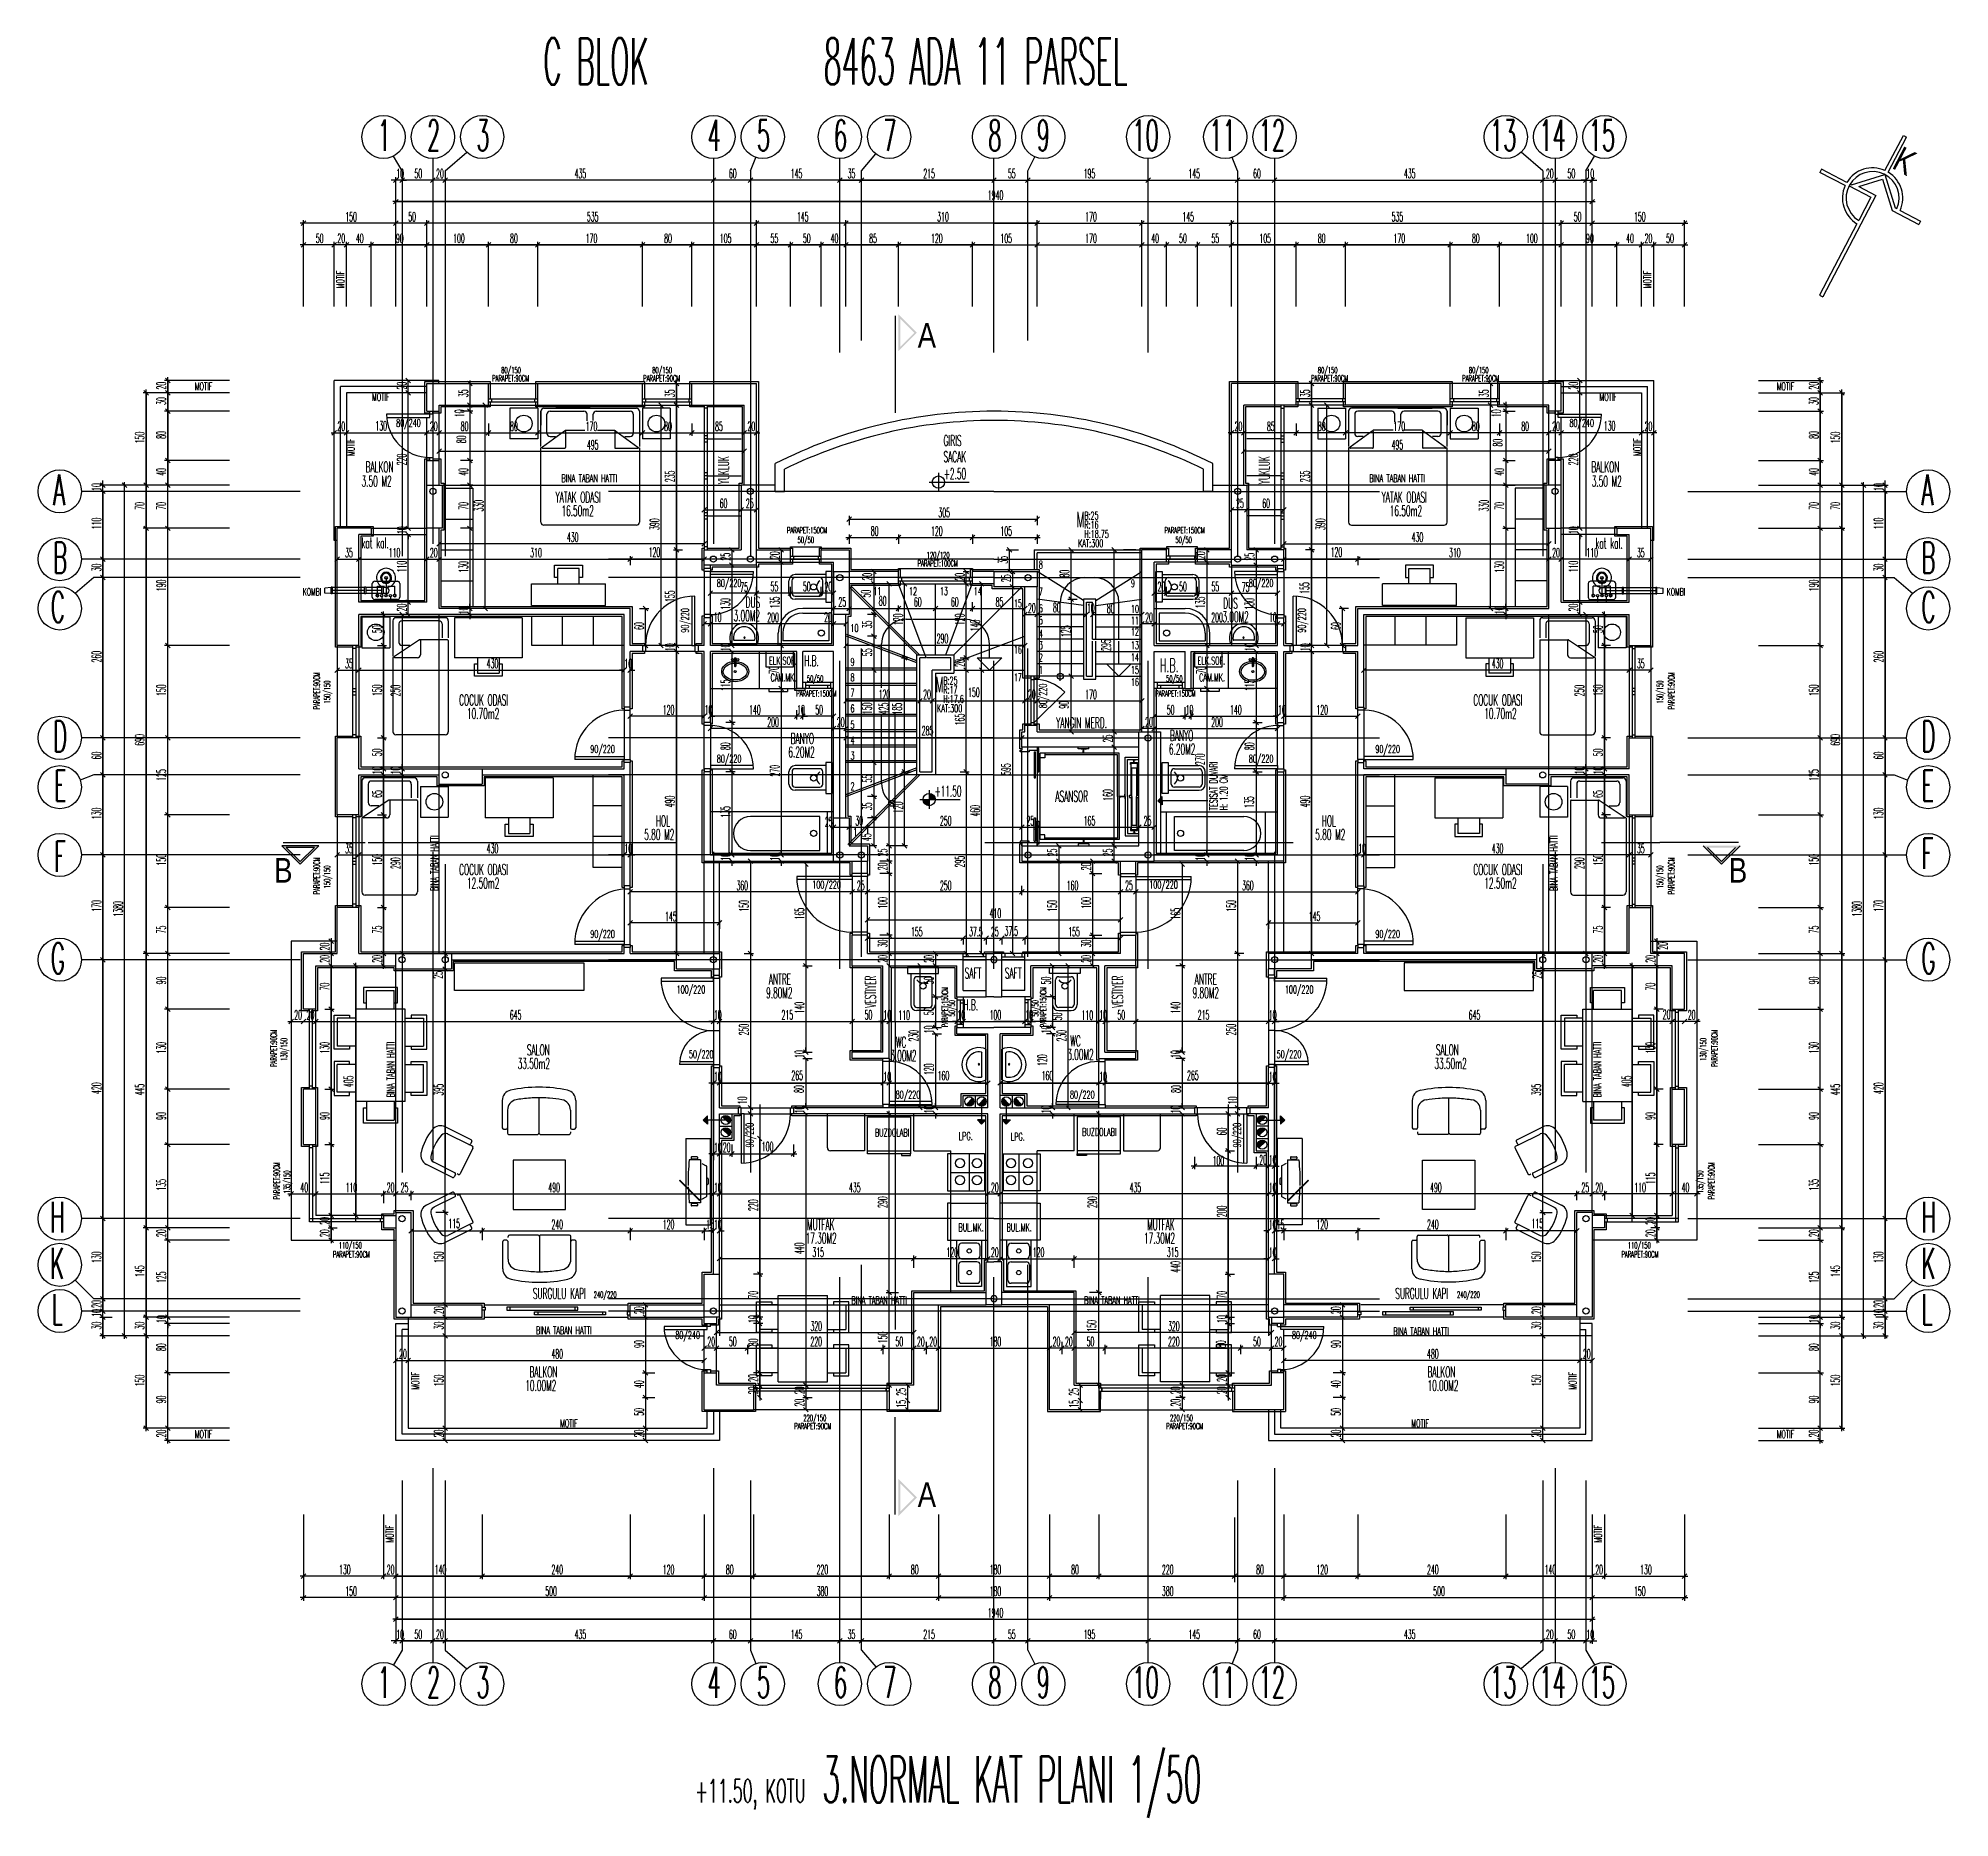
# Model space of a CAD drawing. Extents: x 78 to 306, y -397 to 18.
# Drawn here: x 274.25 to 274.87, y -396.89 to -396.313 of the extents above; entities that cross this region are included whole.
import ezdxf
from ezdxf.enums import TextEntityAlignment as Align

# ---------------------------------------------------------------- set-up
doc = ezdxf.new("R2010")
doc.units = 0
doc.header["$LTSCALE"] = 0.5
doc.header["$MEASUREMENT"] = 0
for name, pattern in [('DASHDOT2', [0.5, 0.25, -0.125, 0, -0.125]), ('DASHED', [0.75, 0.5, -0.25]), ('DOT2', [0.125, 0, -0.125])]:
    doc.linetypes.add(name, pattern=pattern)
doc.layers.get('0').update_dxf_attribs({"linetype": 'CONTINUOUS'})
for name, color, linetype in [('AKS', 5, 'DASHDOT2'), ('ASHADE', 7, 'CONTINUOUS'), ('DUVAR', 6, 'CONTINUOUS'), ('IZDUSUM', 2, 'DOT2'), ('KAPI', 1, 'CONTINUOUS'), ('KOLON', 4, 'CONTINUOUS'), ('MERDIVEN', 3, 'CONTINUOUS'), ('OLCU', 31, 'CONTINUOUS'), ('SIVA', 7, 'CONTINUOUS'), ('TARAMA', 8, 'CONTINUOUS'), ('TEFRIS', 11, 'CONTINUOUS')]:
    doc.layers.add(name, color=color, linetype=linetype)
doc.styles.add('ICMEKAN', font='romans.shx', dxfattribs={"width": 0.55, "height": 0.2})
doc.styles.add('MİMARİ YAZI', font='arial.ttf')
doc.styles.add('OLCU', font='romans.shx', dxfattribs={"width": 0.6, "height": 0.125})
doc.styles.add('OLCUIC', font='ROMANS.SHX', dxfattribs={"width": 0.4, "height": 0.15})

msp = doc.modelspace()

# ---------------------------------------------------------------- texts
at = {"layer": 'KAPI'}
for s, height, rotation, style, width, p in [('K', 0.0081, 332.47256, 'MİMARİ YAZI', 0.8, (274.85099, -396.35452)), ('MOTIF', 0.0025, 90, 'OLCU', 0.5, (274.34934, -396.39372)), ('MOTIF', 0.0025, 90, 'OLCU', 0.5, (274.77334, -396.39372)), ('MOTIF', 0.0025, 360, 'OLCU', 0.5, (274.35838, -396.43021)), ('MOTIF', 0.0025, 0, 'OLCU', 0.5, (274.75649, -396.43021)), ('80/240', 0.0025, 360, 'OLCU', 0.5, (274.36624, -396.4386)), ('80/240', 0.0025, 0, 'OLCU', 0.5, (274.74679, -396.4386)), ('MOTIF', 0.0025, 90, 'OLCU', 0.5, (274.35272, -396.44811)), ('MOTIF', 0.0025, 90, 'OLCU', 0.5, (274.77007, -396.44811)), ('BINA TABAN HATTI', 0.0025, 360, 'OLCU', 0.5, (274.41986, -396.45656)), ('BINA TABAN HATTI', 0.0025, 360, 'OLCU', 0.5, (274.68186, -396.45656)), ('B:25', 0.0025, 360, 'OLCU', 0.5, (274.58942, -396.46866)), ('R:16', 0.0025, 360, 'OLCU', 0.5, (274.58942, -396.47166)), ('KAT:300', 0.0025, 360, 'OLCU', 0.5, (274.5874, -396.47766)), ('H:18.75', 0.0025, 360, 'OLCU', 0.5, (274.58942, -396.47466)), ('8', 0.0025, 360, 'OLCU', 0.5, (274.57467, -396.48456)), ('80/220', 0.0025, 360, 'OLCU', 0.5, (274.47024, -396.4906)), ('9', 0.0025, 360, 'OLCU', 0.5, (274.60454, -396.49066)), ('80/220', 0.0025, 0, 'OLCU', 0.5, (274.64279, -396.4906)), ('11', 0.0025, 360, 'OLCU', 0.5, (274.52097, -396.4932)), ('12', 0.0025, 360, 'OLCU', 0.5, (274.53258, -396.4932)), ('13', 0.0025, 360, 'OLCU', 0.5, (274.54258, -396.4932)), ('14', 0.0025, 360, 'OLCU', 0.5, (274.55358, -396.4932)), ('15', 0.0025, 360, 'OLCU', 0.5, (274.56658, -396.4972)), ('7', 0.0025, 360, 'OLCU', 0.5, (274.57467, -396.49333)), ('90/220', 0.0025, 90, 'OLCU', 0.5, (274.46119, -396.50546)), ('5', 0.0025, 360, 'OLCU', 0.5, (274.57467, -396.50269)), ('6', 0.0025, 360, 'OLCU', 0.5, (274.57467, -396.49875)), ('10', 0.0025, 360, 'OLCU', 0.5, (274.60454, -396.49896)), ('11', 0.0025, 360, 'OLCU', 0.5, (274.60454, -396.50273)), ('90/220', 0.0025, 90, 'OLCU', 0.5, (274.66124, -396.50546)), ('10', 0.0025, 360, 'OLCU', 0.5, (274.51358, -396.5052)), ('4', 0.0025, 360, 'OLCU', 0.5, (274.57467, -396.50704)), ('3', 0.0025, 360, 'OLCU', 0.5, (274.57467, -396.51074)), ('12', 0.0025, 360, 'OLCU', 0.5, (274.60454, -396.50638)), ('13', 0.0025, 360, 'OLCU', 0.5, (274.60454, -396.51075)), ('9', 0.0025, 360, 'OLCU', 0.5, (274.51358, -396.5162)), ('16', 0.0025, 360, 'OLCU', 0.5, (274.56658, -396.5122)), ('2', 0.0025, 360, 'OLCU', 0.5, (274.57467, -396.51475)), ('14', 0.0025, 360, 'OLCU', 0.5, (274.60454, -396.5147)), ('8', 0.0025, 360, 'OLCU', 0.5, (274.51358, -396.5212)), ('B:25', 0.0025, 360, 'OLCU', 0.5, (274.54369, -396.52221)), ('17', 0.0025, 360, 'OLCU', 0.5, (274.56658, -396.5212)), ('1', 0.0025, 360, 'OLCU', 0.5, (274.57467, -396.51874)), ('15', 0.0025, 360, 'OLCU', 0.5, (274.60454, -396.51876)), ('16', 0.0025, 360, 'OLCU', 0.5, (274.60454, -396.52271)), ('7', 0.0025, 360, 'OLCU', 0.5, (274.51358, -396.5262)), ('R:17', 0.0025, 360, 'OLCU', 0.5, (274.54369, -396.52521)), ('H:17.6', 0.0025, 360, 'OLCU', 0.5, (274.54369, -396.52821)), ('80/220', 0.0025, 90, 'OLCU', 0.5, (274.57724, -396.52994)), ('6', 0.0025, 360, 'OLCU', 0.5, (274.51358, -396.53128)), ('KAT:300', 0.0025, 360, 'OLCU', 0.5, (274.54166, -396.53121)), ('5', 0.0025, 360, 'OLCU', 0.5, (274.51358, -396.53652)), ('4', 0.0025, 360, 'OLCU', 0.5, (274.51358, -396.5416)), ('90/220', 0.0025, 360, 'OLCU', 0.5, (274.42919, -396.54446)), ('80/220', 0.0025, 360, 'OLCU', 0.5, (274.47024, -396.5476)), ('3', 0.0025, 360, 'OLCU', 0.5, (274.51358, -396.54661)), ('80/220', 0.0025, 0, 'OLCU', 0.5, (274.64279, -396.5476)), ('90/220', 0.0025, 0, 'OLCU', 0.5, (274.68384, -396.54446)), ('TESISAT DUVARI', 0.0025, 90, 'OLCU', 0.5, (274.63259, -396.56307)), ('2', 0.0025, 360, 'OLCU', 0.5, (274.51358, -396.55653)), ('H: 1.20 CM', 0.0025, 90, 'OLCU', 0.5, (274.63586, -396.56307)), ('1', 0.0025, 360, 'OLCU', 0.5, (274.51451, -396.57136)), ('BINA TABAN HATTI', 0.0025, 90, 'OLCU', 0.5, (274.37991, -396.58927)), ('BINA TABAN HATTI', 0.0025, 90, 'OLCU', 0.5, (274.74288, -396.58927)), ('100/220', 0.0025, 360, 'OLCU', 0.5, (274.50119, -396.58846)), ('100/220', 0.0025, 0, 'OLCU', 0.5, (274.61047, -396.58846)), ('90/220', 0.0025, 360, 'OLCU', 0.5, (274.42919, -396.60446)), ('90/220', 0.0025, 0, 'OLCU', 0.5, (274.68384, -396.60446)), ('100/220', 0.0025, 360, 'OLCU', 0.5, (274.45719, -396.62246)), ('100/220', 0.0025, 0, 'OLCU', 0.5, (274.65447, -396.62246)), ('BINA TABAN HATTI', 0.0025, 90, 'OLCU', 0.5, (274.36567, -396.65622)), ('50/220', 0.0025, 360, 'OLCU', 0.5, (274.46119, -396.64346)), ('50/220', 0.0025, 0, 'OLCU', 0.5, (274.65184, -396.64346)), ('BINA TABAN HATTI', 0.0025, 90, 'OLCU', 0.5, (274.75712, -396.65622)), ('80/220', 0.0025, 360, 'OLCU', 0.5, (274.52824, -396.6566)), ('80/220', 0.0025, 0, 'OLCU', 0.5, (274.58479, -396.6566)), ('90/220', 0.0025, 90, 'OLCU', 0.5, (274.48219, -396.67246)), ('90/220', 0.0025, 90, 'OLCU', 0.5, (274.64024, -396.67246)), ('BINA TABAN HATTI', 0.0025, 360, 'OLCU', 0.5, (274.5139, -396.72336)), ('BINA TABAN HATTI', 0.0025, 0, 'OLCU', 0.5, (274.58936, -396.72336)), ('BINA TABAN HATTI', 0.0025, 360, 'OLCU', 0.5, (274.41158, -396.73311)), ('80/240', 0.0025, 0, 'OLCU', 0.5, (274.45679, -396.7346)), ('80/240', 0.0025, 0, 'OLCU', 0.5, (274.65679, -396.7346)), ('BINA TABAN HATTI', 0.0025, 360, 'OLCU', 0.5, (274.68963, -396.73338)), ('MOTIF', 0.0025, 90, 'OLCU', 0.5, (274.37372, -396.75111)), ('MOTIF', 0.0025, 90, 'OLCU', 0.5, (274.74907, -396.75111)), ('MOTIF', 0.0025, 360, 'OLCU', 0.5, (274.41938, -396.76321)), ('MOTIF', 0.0025, 0, 'OLCU', 0.5, (274.69549, -396.76321)), ('MOTIF', 0.0025, 90, 'OLCU', 0.5, (274.36534, -396.80072)), ('MOTIF', 0.0025, 90, 'OLCU', 0.5, (274.75734, -396.80072))]:
    msp.add_text(s, height=height, rotation=rotation, dxfattribs=dict(at, style=style, width=width)).set_placement(p)
for s, height, style, width, p in [('A', 0.008, 'MİMARİ YAZI', 0.8, (274.53539, -396.41297)), ('MOTIF', 0.0025, 'OLCU', 0.5, (274.30089, -396.42676)), ('MOTIF', 0.0025, 'OLCU', 0.5, (274.81399, -396.42676)), ('B', 0.008, 'MİMARİ YAZI', 0.8, (274.32666, -396.58653)), ('B', 0.008, 'MİMARİ YAZI', 0.8, (274.79849, -396.58653)), ('MOTIF', 0.0025, 'OLCU', 0.5, (274.30089, -396.76676)), ('MOTIF', 0.0025, 'OLCU', 0.5, (274.81399, -396.76676)), ('A', 0.008, 'MİMARİ YAZI', 0.8, (274.53539, -396.78915))]:
    msp.add_text(s, height=height, dxfattribs=dict(at, style=style, width=width)).set_placement(p)
at = {"layer": 'KAPI', "linetype": 'Continuous', "style": 'ICMEKAN', "width": 0.5}
for s, p in [('80/150', (274.40031, -396.42125)), ('80/150', (274.44931, -396.42125)), ('80/150', (274.66517, -396.42125)), ('80/150', (274.71417, -396.42125)), ('PARAPET:90CM', (274.39737, -396.4239)), ('PARAPET:90CM', (274.44637, -396.4239)), ('PARAPET:90CM', (274.66301, -396.4239)), ('PARAPET:90CM', (274.71201, -396.4239)), ('PARAPET:150CM', (274.49299, -396.47318)), ('PARAPET:150CM', (274.61544, -396.47318)), ('50/50', (274.49645, -396.47632)), ('50/50', (274.61898, -396.47632)), ('PARAPET:100CM', (274.53537, -396.4839)), ('120/120', (274.53831, -396.48125)), ('50/50', (274.49945, -396.52132)), ('50/50', (274.61598, -396.52132)), ('PARAPET:150CM', (274.49599, -396.52618)), ('PARAPET:150CM', (274.61244, -396.52618)), ('PARAPET:90CM', (274.34572, -396.70817)), ('110/150', (274.34766, -396.70525)), ('PARAPET:90CM', (274.76366, -396.70817)), ('110/150', (274.76573, -396.70525)), ('240/220', (274.43031, -396.72125)), ('240/220', (274.71031, -396.72125)), ('PARAPET:90CM', (274.49537, -396.7639)), ('220/150', (274.49831, -396.76125)), ('PARAPET:90CM', (274.61601, -396.7639)), ('220/150', (274.61722, -396.76125))]:
    msp.add_text(s, height=0.002, dxfattribs=at).set_placement(p)
for s, p in [('PARAPET:90CM', (274.34148, -396.53033)), ('PARAPET:90CM', (274.78081, -396.53033)), ('150/150', (274.34484, -396.52839)), ('150/150', (274.77716, -396.52839)), ('PARAPET:90CM', (274.34148, -396.59033)), ('150/150', (274.34484, -396.58839)), ('150/150', (274.77716, -396.58839)), ('PARAPET:90CM', (274.78081, -396.59033)), ('PARAPET:150CM', (274.54519, -396.63346)), ('50/50', (274.54748, -396.63)), ('50/50', (274.57452, -396.63)), ('PARAPET:150CM', (274.5771, -396.63346)), ('PARAPET:90CM', (274.32748, -396.64633)), ('130/150', (274.33084, -396.64439)), ('130/150', (274.79116, -396.64439)), ('PARAPET:90CM', (274.79481, -396.64633)), ('PARAPET:90CM', (274.32848, -396.68933)), ('135/150', (274.33184, -396.68739)), ('135/150', (274.79016, -396.68739)), ('PARAPET:90CM', (274.79381, -396.68933))]:
    msp.add_text(s, height=0.002, rotation=90, dxfattribs=at).set_placement(p)
at = {"layer": 'KOLON', "style": 'OLCU'}
for s, height, width, p in [('C BLOK', 0.015, 0.45, (274.41391, -396.32752)), ('8463 ADA 11 PARSEL', 0.015, 0.45, (274.50491, -396.32752)), ('1', 0.01, 0.5, (274.36025, -396.34904)), ('2', 0.01, 0.5, (274.37625, -396.34904)), ('3', 0.01, 0.5, (274.39225, -396.34904)), ('4', 0.01, 0.5, (274.46725, -396.34904)), ('5', 0.01, 0.5, (274.48325, -396.34904)), ('6', 0.01, 0.5, (274.50825, -396.34904)), ('7', 0.01, 0.5, (274.52425, -396.34904)), ('8', 0.01, 0.5, (274.55825, -396.34904)), ('9', 0.01, 0.5, (274.57399, -396.34904)), ('10', 0.01, 0.5, (274.60499, -396.34904)), ('11', 0.01, 0.5, (274.62999, -396.34904)), ('12', 0.01, 0.5, (274.64599, -396.34904)), ('13', 0.01, 0.5, (274.72099, -396.34904)), ('14', 0.01, 0.5, (274.73699, -396.34904)), ('15', 0.01, 0.5, (274.75299, -396.34904)), ('A', 0.01, 0.5, (274.25499, -396.46408)), ('A', 0.01, 0.5, (274.86101, -396.46408)), ('B', 0.01, 0.5, (274.25504, -396.48608)), ('B', 0.01, 0.5, (274.86101, -396.48608)), ('C', 0.01, 0.5, (274.25428, -396.50208)), ('C', 0.01, 0.5, (274.86101, -396.50208)), ('D', 0.01, 0.5, (274.25504, -396.54408)), ('D', 0.01, 0.5, (274.86101, -396.54408)), ('E', 0.01, 0.5, (274.25528, -396.56008)), ('E', 0.01, 0.5, (274.86101, -396.56008)), ('F', 0.01, 0.5, (274.25528, -396.58308)), ('F', 0.01, 0.5, (274.86101, -396.58208)), ('G', 0.01, 0.5, (274.25428, -396.61608)), ('G', 0.01, 0.5, (274.86101, -396.61608)), ('H', 0.01, 0.5, (274.25404, -396.70008)), ('H', 0.01, 0.5, (274.86101, -396.70008)), ('K', 0.01, 0.5, (274.25404, -396.71508)), ('K', 0.01, 0.5, (274.86101, -396.71508)), ('L', 0.01, 0.5, (274.25452, -396.73008)), ('L', 0.01, 0.5, (274.86101, -396.73008)), ('1', 0.01, 0.5, (274.36025, -396.85104)), ('2', 0.01, 0.5, (274.37625, -396.85104)), ('3', 0.01, 0.5, (274.39225, -396.85104)), ('4', 0.01, 0.5, (274.46725, -396.85104)), ('5', 0.01, 0.5, (274.48325, -396.85104)), ('6', 0.01, 0.5, (274.50825, -396.85104)), ('7', 0.01, 0.5, (274.52425, -396.85104)), ('8', 0.01, 0.5, (274.55825, -396.85104)), ('9', 0.01, 0.5, (274.57399, -396.85104)), ('10', 0.01, 0.5, (274.60499, -396.85104)), ('11', 0.01, 0.5, (274.62999, -396.85104)), ('12', 0.01, 0.5, (274.64599, -396.85104)), ('13', 0.01, 0.5, (274.72099, -396.85104)), ('14', 0.01, 0.5, (274.73699, -396.85104)), ('15', 0.01, 0.5, (274.75299, -396.85104)), (' 3.NORMAL KAT PLANI 1/50 ', 0.015, 0.45, (274.49984, -396.88499))]:
    msp.add_text(s, height=height, dxfattribs=dict(at, width=width)).set_placement(p)
at = {"layer": 'MERDIVEN', "linetype": 'ByBlock', "style": 'OLCU', "width": 0.5}
for s, height, p in [('BALKON', 0.0035, (274.35632, -396.45339)), ('BALKON', 0.0035, (274.75388, -396.45339)), ('3.50 M2', 0.0035, (274.35501, -396.45804)), ('3.50 M2', 0.0035, (274.75402, -396.45804)), ('YATAK ODASI', 0.0035, (274.41793, -396.46321)), ('16.50m2', 0.0035, (274.41986, -396.46761)), ('YATAK ODASI', 0.0035, (274.68586, -396.46321)), ('16.50m2', 0.0035, (274.68851, -396.46761)), ('kat kal.', 0.0035, (274.35498, -396.47802)), ('kat kal.', 0.0035, (274.75521, -396.47812)), ('DUS', 0.0035, (274.47958, -396.49727)), ('DUS', 0.0035, (274.6345, -396.49762)), ('3.00M2 ', 0.0035, (274.47569, -396.50167)), ('3.00M2 ', 0.0035, (274.63423, -396.50202)), ('H.B.', 0.0035, (274.49859, -396.51628)), ('H.B.', 0.0045, (274.61395, -396.51828)), ('COCUK ODASI', 0.0035, (274.38667, -396.52903)), ('COCUK ODASI', 0.0035, (274.71562, -396.52903)), ('10.70m2', 0.0035, (274.38921, -396.53343)), ('YANGIN MERD.', 0.0035, (274.58029, -396.53641)), ('10.70m2', 0.0035, (274.71917, -396.53343)), ('BANYO', 0.0035, (274.4942, -396.54153)), ('BANYO', 0.0035, (274.61722, -396.54056)), ('6.20M2', 0.0035, (274.49345, -396.54593)), ('6.20M2', 0.0035, (274.61689, -396.54496)), ('ASANSOR', 0.0035, (274.58006, -396.56028)), ('5.80 M2', 0.0035, (274.4467, -396.57268)), ('HOL', 0.0035, (274.45049, -396.56828)), ('5.80 M2', 0.0035, (274.66434, -396.57268)), ('HOL', 0.0035, (274.66647, -396.56828)), ('COCUK ODASI', 0.0035, (274.38667, -396.58403)), ('COCUK ODASI', 0.0035, (274.71562, -396.58403)), ('12.50m2', 0.0035, (274.38921, -396.58843)), ('12.50m2', 0.0035, (274.71917, -396.58843)), ('ANTRE', 0.0035, (274.48713, -396.61963)), ('SAFT', 0.0035, (274.55065, -396.61764)), ('SAFT', 0.0035, (274.56369, -396.61764)), ('ANTRE', 0.0035, (274.62524, -396.61963)), ('9.80M2', 0.0035, (274.48624, -396.62403)), ('H.B.', 0.0035, (274.55025, -396.62796)), ('9.80M2', 0.0035, (274.62455, -396.62403)), ('WC', 0.0035, (274.52834, -396.64004)), ('WC', 0.0035, (274.58491, -396.63965)), ('33.50m2', 0.0035, (274.40564, -396.64697)), ('SALON', 0.0035, (274.40864, -396.64257)), ('3.00M2', 0.0035, (274.52648, -396.64444)), ('3.00M2', 0.0035, (274.58393, -396.64405)), ('33.50m2', 0.0035, (274.70298, -396.64697)), ('SALON', 0.0035, (274.70348, -396.64257)), ('17.30M2', 0.0035, (274.49906, -396.70368)), ('MUTFAK', 0.0035, (274.49949, -396.69928)), ('17.30M2', 0.0035, (274.60881, -396.70368)), ('MUTFAK', 0.0035, (274.6098, -396.69928)), ('SURGULU KAPI', 0.0035, (274.41058, -396.7216)), ('SURGULU KAPI', 0.0035, (274.69029, -396.7216)), ('BALKON', 0.0035, (274.40948, -396.74706)), ('BALKON', 0.0035, (274.70072, -396.74706)), ('10.00M2', 0.0035, (274.40812, -396.75146)), ('10.00M2', 0.0035, (274.70075, -396.75146)), ('+11.50, KOTU', 0.0075, (274.46321, -396.885))]:
    msp.add_text(s, height=height, dxfattribs=at).set_placement(p)
for s, p in [('YUKLUK', (274.47416, -396.45724)), ('YUKLUK', (274.64951, -396.45724)), ('VESTIYER', (274.52182, -396.62715)), ('VESTIYER', (274.60197, -396.62715))]:
    msp.add_text(s, height=0.0035, rotation=90, dxfattribs=at).set_placement(p)
at = {"layer": 'MERDIVEN', "style": 'OLCU', "width": 0.5}
for s, height, p in [('M', 0.005, (274.58692, -396.47118)), ('M', 0.005, (274.54119, -396.52473)), ('+11.50', 0.0035, (274.5409, -396.55859))]:
    msp.add_text(s, height=height, dxfattribs=at).set_placement(p)
at = {"layer": 'OLCU', "style": 'OLCUIC', "width": 0.4}
for s, p in [('10', (274.36629, -396.35796)), ('50', (274.37217, -396.35796)), ('20', (274.37917, -396.35796)), ('435', (274.4241, -396.35796)), ('60', (274.47417, -396.35796)), ('145', (274.49422, -396.35796)), ('35', (274.51267, -396.35796)), ('215', (274.53722, -396.35796)), ('55', (274.56467, -396.35796)), ('195', (274.58922, -396.35796)), ('145', (274.62322, -396.35796)), ('60', (274.64417, -396.35796)), ('435', (274.6931, -396.35796)), ('20', (274.73917, -396.35796)), ('50', (274.74617, -396.35796)), ('10', (274.75229, -396.35796)), ('1940', (274.55814, -396.36496)), ('150', (274.34972, -396.37196)), ('50', (274.37017, -396.37196)), ('535', (274.4281, -396.37196)), ('145', (274.49622, -396.37196)), ('310', (274.54172, -396.37196)), ('170', (274.58972, -396.37196)), ('145', (274.62122, -396.37196)), ('535', (274.6891, -396.37196)), ('50', (274.74817, -396.37196)), ('150', (274.76772, -396.37196)), ('50', (274.34017, -396.37896)), ('20', (274.34717, -396.37896)), ('40', (274.35317, -396.37896)), ('90', (274.36617, -396.37896)), ('100', (274.38472, -396.37896)), ('80', (274.40317, -396.37896)), ('170', (274.42772, -396.37896)), ('80', (274.45317, -396.37896)), ('105', (274.47122, -396.37896)), ('55', (274.48767, -396.37896)), ('50', (274.49817, -396.37896)), ('40', (274.50717, -396.37896)), ('85', (274.51967, -396.37896)), ('120', (274.53972, -396.37896)), ('105', (274.56222, -396.37896)), ('170', (274.58972, -396.37896)), ('40', (274.61117, -396.37896)), ('50', (274.62017, -396.37896)), ('55', (274.63067, -396.37896)), ('105', (274.64622, -396.37896)), ('80', (274.66517, -396.37896)), ('170', (274.68972, -396.37896)), ('80', (274.71517, -396.37896)), ('100', (274.73272, -396.37896)), ('90', (274.75217, -396.37896)), ('40', (274.76517, -396.37896)), ('20', (274.77117, -396.37896)), ('50', (274.77817, -396.37896)), ('20', (274.34717, -396.43996)), ('130', (274.3595, -396.4398)), ('20', (274.37717, -396.43996)), ('80', (274.38717, -396.43996)), ('80', (274.40317, -396.43996)), ('170', (274.42772, -396.43996)), ('80', (274.45317, -396.43996)), ('85', (274.46967, -396.43996)), ('20', (274.48017, -396.43996)), ('20', (274.63817, -396.43996)), ('85', (274.64867, -396.43996)), ('80', (274.66517, -396.43996)), ('170', (274.68972, -396.43996)), ('80', (274.71517, -396.43996)), ('80', (274.73117, -396.43996)), ('20', (274.74117, -396.43996)), ('130', (274.75793, -396.4398)), ('20', (274.77117, -396.43996)), ('495', (274.4281, -396.44596)), ('495', (274.6891, -396.44596)), ('60', (274.47117, -396.46496)), ('25', (274.47967, -396.46496)), ('305', (274.5421, -396.46796)), ('25', (274.63867, -396.46496)), ('60', (274.64717, -396.46496)), ('80', (274.52017, -396.47396)), ('120', (274.53972, -396.47396)), ('105', (274.56222, -396.47396)), ('430', (274.4216, -396.47596)), ('430', (274.6956, -396.47596)), ('35', (274.34967, -396.48096)), ('110', (274.36383, -396.48096)), ('20', (274.37717, -396.48096)), ('310', (274.40972, -396.48096)), ('120', (274.44812, -396.48076)), ('120', (274.66931, -396.48076)), ('310', (274.70772, -396.48096)), ('20', (274.74117, -396.48096)), ('110', (274.75228, -396.48097)), ('35', (274.76867, -396.48096)), ('75', (274.47786, -396.49214)), ('55', (274.48767, -396.49196)), ('50', (274.49817, -396.49196)), ('20', (274.50517, -396.49196)), ('20', (274.61317, -396.49196)), ('50', (274.62017, -396.49196)), ('55', (274.63067, -396.49196)), ('75', (274.64049, -396.49214)), ('25', (274.50967, -396.49696)), ('80', (274.52275, -396.4966)), ('60', (274.53417, -396.49696)), ('60', (274.54617, -396.49696)), ('85', (274.56067, -396.49696)), ('20', (274.57117, -396.49896)), ('80', (274.57925, -396.49876)), ('10', (274.59029, -396.49896)), ('80', (274.59673, -396.49905)), ('10', (274.46924, -396.50193)), ('200', (274.4866, -396.50196)), ('20', (274.50504, -396.50192)), ('20', (274.60917, -396.50196)), ('200', (274.6306, -396.50196)), ('10', (274.64933, -396.50193)), ('290', (274.54154, -396.50881)), ('35', (274.34967, -396.51696)), ('430', (274.3956, -396.51696)), ('10', (274.44029, -396.51696)), ('430', (274.7216, -396.51696)), ('35', (274.76867, -396.51696)), ('120', (274.52272, -396.52696)), ('20', (274.53717, -396.52696)), ('150', (274.55175, -396.52627)), ('20', (274.57117, -396.52696)), ('170', (274.58972, -396.52696)), ('120', (274.45272, -396.53196)), ('10', (274.46629, -396.53196)), ('140', (274.48072, -396.53196)), ('200', (274.4866, -396.53596)), ('10', (274.49629, -396.53196)), ('50', (274.50217, -396.53196)), ('20', (274.50917, -396.53596)), ('20', (274.60917, -396.53596)), ('50', (274.61617, -396.53196)), ('10', (274.62229, -396.53196)), ('200', (274.6306, -396.53596)), ('140', (274.63672, -396.53196)), ('10', (274.65229, -396.53196)), ('120', (274.66472, -396.53196)), ('285', (274.53671, -396.53871)), ('25', (274.50532, -396.5683)), ('30', (274.51517, -396.56796)), ('250', (274.5426, -396.56796)), ('25', (274.57067, -396.56796)), ('165', (274.58922, -396.56796)), ('25', (274.60867, -396.56796)), ('35', (274.34967, -396.57696)), ('430', (274.3956, -396.57696)), ('10', (274.44029, -396.57696)), ('10', (274.67829, -396.57696)), ('430', (274.7216, -396.57696)), ('35', (274.76867, -396.57696)), ('360', (274.4766, -396.58896)), ('25', (274.51567, -396.58896)), ('250', (274.5426, -396.58896)), ('160', (274.58372, -396.58896)), ('25', (274.60267, -396.58896)), ('360', (274.6406, -396.58896)), ('410', (274.55872, -396.59796)), ('145', (274.45344, -396.59903)), ('155', (274.53322, -396.60396)), ('37.5', (274.55207, -396.60396)), ('25', (274.55917, -396.60396)), ('37.5', (274.56355, -396.60375)), ('155', (274.58422, -396.60396)), ('145', (274.66222, -396.59896)), ('20', (274.33317, -396.63096)), ('20', (274.33717, -396.63096)), ('645', (274.4031, -396.63096)), ('10', (274.46929, -396.63096)), ('215', (274.49122, -396.63096)), ('50', (274.51817, -396.63096)), ('10', (274.52429, -396.63096)), ('110', (274.52913, -396.63105)), ('10', (274.54829, -396.63096)), ('100', (274.55872, -396.63096)), ('10', (274.57029, -396.63096)), ('110', (274.58853, -396.63105)), ('10', (274.59429, -396.63096)), ('50', (274.60017, -396.63096)), ('215', (274.62622, -396.63096)), ('10', (274.64929, -396.63096)), ('645', (274.7141, -396.63096)), ('20', (274.77705, -396.63079)), ('20', (274.78517, -396.63096)), ('10', (274.46929, -396.65096)), ('265', (274.49443, -396.65058)), ('10', (274.52429, -396.65096)), ('160', (274.54186, -396.65067)), ('160', (274.57557, -396.65067)), ('10', (274.59429, -396.65096)), ('265', (274.62277, -396.65058)), ('10', (274.64929, -396.65096)), ('10', (274.46929, -396.67396)), ('20', (274.47217, -396.67396)), ('100', (274.48484, -396.67367)), ('100', (274.63103, -396.67828)), ('20', (274.64617, -396.67796)), ('10', (274.64929, -396.67796)), ('40', (274.33517, -396.68696)), ('110', (274.34983, -396.68696)), ('20', (274.36317, -396.68696)), ('25', (274.36767, -396.68696)), ('490', (274.4156, -396.68696)), ('10', (274.46929, -396.68696)), ('435', (274.5131, -396.68696)), ('20', (274.55917, -396.68696)), ('435', (274.6041, -396.68696)), ('10', (274.64929, -396.68696)), ('490', (274.7016, -396.68696)), ('25', (274.75067, -396.68696)), ('20', (274.75517, -396.68696)), ('110', (274.76783, -396.68696)), ('40', (274.78317, -396.68696)), ('115', (274.38317, -396.69863)), ('240', (274.4166, -396.69896)), ('120', (274.45272, -396.69896)), ('15', (274.46679, -396.69896)), ('10', (274.46929, -396.69896)), ('10', (274.64929, -396.69896)), ('15', (274.65179, -396.69896)), ('120', (274.66472, -396.69896)), ('240', (274.7006, -396.69896)), ('115', (274.73449, -396.69863)), ('315', (274.50122, -396.70796)), ('120', (274.54472, -396.70796)), ('20', (274.55917, -396.70796)), ('120', (274.57272, -396.70796)), ('315', (274.61622, -396.70796)), ('10', (274.64929, -396.70796)), ('320', (274.5006, -396.73196)), ('320', (274.6166, -396.73196)), ('20', (274.36717, -396.74096)), ('480', (274.4166, -396.74096)), ('20', (274.46717, -396.73696)), ('50', (274.47417, -396.73696)), ('220', (274.5006, -396.73696)), ('50', (274.52817, -396.73696)), ('20', (274.53517, -396.73696)), ('20', (274.53917, -396.73696)), ('180', (274.55872, -396.73696)), ('20', (274.57917, -396.73696)), ('20', (274.58317, -396.73696)), ('50', (274.59017, -396.73696)), ('220', (274.6166, -396.73696)), ('50', (274.64417, -396.73696)), ('20', (274.65117, -396.73696)), ('480', (274.7006, -396.74096)), ('20', (274.75117, -396.74096)), ('130', (274.34772, -396.81096)), ('20', (274.36317, -396.81096)), ('140', (274.37872, -396.81096)), ('240', (274.4166, -396.81096)), ('120', (274.45272, -396.81096)), ('80', (274.47317, -396.81096)), ('220', (274.5026, -396.81096)), ('80', (274.53317, -396.81096)), ('180', (274.55872, -396.81096)), ('80', (274.58517, -396.81096)), ('220', (274.6146, -396.81096)), ('80', (274.64517, -396.81096)), ('120', (274.66472, -396.81096)), ('240', (274.7006, -396.81096)), ('140', (274.73872, -396.81096)), ('20', (274.75517, -396.81096)), ('130', (274.76972, -396.81096)), ('150', (274.34972, -396.81796)), ('500', (274.4146, -396.81796)), ('380', (274.5026, -396.81796)), ('180', (274.55872, -396.81796)), ('380', (274.6146, -396.81796)), ('500', (274.7026, -396.81796)), ('150', (274.76772, -396.81796)), ('1940', (274.55814, -396.82496)), ('10', (274.36629, -396.83196)), ('50', (274.37217, -396.83196)), ('20', (274.37917, -396.83196)), ('435', (274.4241, -396.83196)), ('60', (274.47417, -396.83196)), ('145', (274.49422, -396.83196)), ('35', (274.51267, -396.83196)), ('215', (274.53722, -396.83196)), ('55', (274.56467, -396.83196)), ('195', (274.58922, -396.83196)), ('145', (274.62322, -396.83196)), ('60', (274.64417, -396.83196)), ('435', (274.6931, -396.83196)), ('20', (274.73917, -396.83196)), ('50', (274.74617, -396.83196)), ('10', (274.75229, -396.83196))]:
    msp.add_text(s, height=0.003, dxfattribs=at).set_placement(p)
for s, p in [('20', (274.29154, -396.42653)), ('20', (274.36954, -396.42653)), ('35', (274.38954, -396.42903)), ('35', (274.45654, -396.42903)), ('35', (274.66254, -396.42903)), ('35', (274.72054, -396.42903)), ('20', (274.74954, -396.42653)), ('20', (274.82754, -396.42653)), ('30', (274.29154, -396.43153)), ('10', (274.3883, -396.43549)), ('10', (274.72454, -396.43549)), ('30', (274.82754, -396.43153)), ('150', (274.28454, -396.44399)), ('80', (274.29154, -396.44253)), ('80', (274.38887, -396.44395)), ('80', (274.72501, -396.44503)), ('80', (274.82754, -396.44253)), ('150', (274.83454, -396.44399)), ('40', (274.29154, -396.45453)), ('220', (274.36954, -396.4511)), ('40', (274.38954, -396.45453)), ('40', (274.72554, -396.45453)), ('220', (274.74954, -396.4511)), ('40', (274.82754, -396.45453)), ('10', (274.27054, -396.45942)), ('235', (274.45654, -396.4566)), ('235', (274.66254, -396.4566)), ('10', (274.84854, -396.45942)), ('70', (274.28454, -396.46553)), ('70', (274.29154, -396.46553)), ('70', (274.38954, -396.46553)), ('330', (274.39454, -396.4661)), ('330', (274.72054, -396.4661)), ('70', (274.72554, -396.46553)), ('70', (274.82754, -396.46553)), ('70', (274.83454, -396.46553)), ('110', (274.27054, -396.47187)), ('390', (274.45154, -396.4721)), ('390', (274.66754, -396.4721)), ('110', (274.84854, -396.47187)), ('10', (274.36954, -396.47342)), ('10', (274.74954, -396.47342)), ('30', (274.27054, -396.48553)), ('110', (274.36954, -396.48587)), ('130', (274.38954, -396.48599)), ('25', (274.47454, -396.48203)), ('20', (274.49054, -396.48153)), ('35', (274.56454, -396.48303)), ('20', (274.62854, -396.48153)), ('25', (274.64454, -396.48203)), ('130', (274.72554, -396.48599)), ('110', (274.74954, -396.48587)), ('30', (274.84854, -396.48553)), ('190', (274.29154, -396.49199)), ('20', (274.52054, -396.48853)), ('20', (274.55054, -396.48853)), ('25', (274.56554, -396.48903)), ('80', (274.58454, -396.48753)), ('155', (274.66232, -396.49282)), ('190', (274.82754, -396.49199)), ('155', (274.45654, -396.49549)), ('130', (274.47454, -396.49799)), ('135', (274.49054, -396.49749)), ('50', (274.52007, -396.49402)), ('135', (274.62854, -396.49749)), ('130', (274.64454, -396.49799)), ('20', (274.36954, -396.49853)), ('10', (274.38954, -396.49942)), ('35', (274.52054, -396.50403)), ('120', (274.53054, -396.50299)), ('120', (274.55054, -396.50299)), ('140', (274.55554, -396.50499)), ('10', (274.72554, -396.49942)), ('20', (274.74954, -396.49853)), ('50', (274.36154, -396.50553)), ('60', (274.44654, -396.50453)), ('125', (274.58491, -396.50683)), ('295', (274.59803, -396.51135)), ('60', (274.67254, -396.50453)), ('50', (274.75754, -396.50553)), ('260', (274.27054, -396.5151)), ('10', (274.45654, -396.51142)), ('10', (274.47454, -396.51142)), ('55', (274.52054, -396.51303)), ('20', (274.55054, -396.51653)), ('10', (274.64454, -396.51142)), ('10', (274.66254, -396.51142)), ('260', (274.84854, -396.5151)), ('70', (274.49022, -396.51882)), ('70', (274.62887, -396.51882)), ('150', (274.29154, -396.52599)), ('150', (274.36154, -396.52599)), ('250', (274.36754, -396.5261)), ('115', (274.47454, -396.52437)), ('115', (274.64454, -396.52437)), ('250', (274.75154, -396.5261)), ('150', (274.75754, -396.52599)), ('150', (274.82754, -396.52599)), ('150', (274.52047, -396.53187)), ('425', (274.52581, -396.53193)), ('185', (274.53024, -396.53197)), ('165', (274.55054, -396.53549)), ('90', (274.58432, -396.5301)), ('690', (274.28454, -396.5421)), ('25', (274.59854, -396.54103)), ('690', (274.83454, -396.5421)), ('60', (274.27054, -396.54653)), ('50', (274.36154, -396.54553)), ('80', (274.47454, -396.54353)), ('270', (274.62847, -396.5484)), ('80', (274.64454, -396.54353)), ('50', (274.75754, -396.54553)), ('60', (274.84854, -396.54653)), ('125', (274.29154, -396.55349)), ('10', (274.36154, -396.55142)), ('10', (274.36754, -396.55142)), ('270', (274.49054, -396.5521)), ('595', (274.56554, -396.5516)), ('10', (274.75154, -396.55142)), ('10', (274.75754, -396.55142)), ('125', (274.82754, -396.55349)), ('65', (274.36154, -396.55903)), ('55', (274.52054, -396.55403)), ('160', (274.59854, -396.55999)), ('65', (274.75754, -396.55903)), ('130', (274.27054, -396.56599)), ('490', (274.45654, -396.5621)), ('135', (274.47454, -396.56549)), ('35', (274.52054, -396.56303)), ('120', (274.53054, -396.56399)), ('460', (274.55554, -396.5651)), ('135', (274.6444, -396.56228)), ('490', (274.66254, -396.5621)), ('490', (274.66254, -396.5621)), ('130', (274.84854, -396.56599)), ('45', (274.5203, -396.57304)), ('25', (274.52554, -396.57803)), ('25', (274.58054, -396.57803)), ('25', (274.59854, -396.57803)), ('150', (274.29154, -396.58099)), ('150', (274.36154, -396.58099)), ('290', (274.36754, -396.5821)), ('10', (274.47454, -396.57942)), ('10', (274.49054, -396.57942)), ('20', (274.52554, -396.58253)), ('295', (274.55054, -396.5816)), ('20', (274.59154, -396.58253)), ('10', (274.62854, -396.57942)), ('10', (274.62854, -396.57942)), ('10', (274.64454, -396.57942)), ('10', (274.64454, -396.57942)), ('290', (274.75154, -396.5821)), ('150', (274.75754, -396.58099)), ('150', (274.82754, -396.58099)), ('170', (274.27054, -396.59599)), ('1380', (274.27754, -396.59756)), ('150', (274.48054, -396.59599)), ('100', (274.52554, -396.59499)), ('150', (274.58054, -396.59599)), ('100', (274.59154, -396.59499)), ('150', (274.63854, -396.59599)), ('1380', (274.84154, -396.59756)), ('170', (274.84854, -396.59599)), ('75', (274.29154, -396.60303)), ('75', (274.36154, -396.60303)), ('165', (274.49854, -396.59849)), ('165', (274.62054, -396.59849)), ('75', (274.75754, -396.60303)), ('75', (274.82754, -396.60303)), ('20', (274.34454, -396.60853)), ('30', (274.52554, -396.60753)), ('30', (274.59154, -396.60753)), ('20', (274.77855, -396.60832)), ('20', (274.34454, -396.61253)), ('20', (274.36154, -396.61253)), ('20', (274.52554, -396.61253)), ('20', (274.54054, -396.61253)), ('20', (274.59154, -396.61253)), ('20', (274.75754, -396.61253)), ('20', (274.77454, -396.61253)), ('90', (274.29154, -396.61953)), ('70', (274.34454, -396.62153)), ('25', (274.3813, -396.61771)), ('50', (274.54054, -396.61953)), ('50', (274.57854, -396.61953)), ('25', (274.73779, -396.61771)), ('70', (274.77454, -396.62153)), ('90', (274.82754, -396.61953)), ('140', (274.49854, -396.62899)), ('140', (274.62054, -396.62899)), ('50', (274.54054, -396.62953)), ('50', (274.58213, -396.63121)), ('250', (274.48054, -396.6361)), ('230', (274.53554, -396.6381)), ('10', (274.54054, -396.63542)), ('10', (274.57854, -396.63542)), ('230', (274.58354, -396.6381)), ('250', (274.63854, -396.6361)), ('130', (274.29154, -396.64199)), ('130', (274.34454, -396.64199)), ('10', (274.49854, -396.64342)), ('120', (274.57728, -396.64603)), ('10', (274.62054, -396.64342)), ('130', (274.77454, -396.64199)), ('130', (274.82754, -396.64199)), ('405', (274.3523, -396.65293)), ('120', (274.54054, -396.64899)), ('405', (274.76679, -396.65293)), ('420', (274.27054, -396.6551)), ('445', (274.28454, -396.6556)), ('395', (274.38154, -396.6556)), ('10', (274.48001, -396.65845)), ('80', (274.49837, -396.65478)), ('80', (274.62072, -396.65478)), ('10', (274.63907, -396.65845)), ('395', (274.73754, -396.6556)), ('445', (274.83454, -396.6556)), ('420', (274.84854, -396.6551)), ('90', (274.29154, -396.66353)), ('90', (274.34454, -396.66353)), ('10', (274.49854, -396.66142)), ('10', (274.54054, -396.66142)), ('10', (274.57854, -396.66142)), ('10', (274.62054, -396.66142)), ('90', (274.77454, -396.66353)), ('90', (274.82754, -396.66353)), ('60', (274.63554, -396.66853)), ('115', (274.34454, -396.68437)), ('115', (274.77454, -396.68437)), ('135', (274.29154, -396.68649)), ('135', (274.82754, -396.68649)), ('220', (274.48354, -396.6931)), ('290', (274.52554, -396.6921)), ('290', (274.59354, -396.6921)), ('200', (274.63554, -396.6951)), ('20', (274.29154, -396.70153)), ('20', (274.34454, -396.69753)), ('20', (274.34454, -396.70153)), ('20', (274.77454, -396.69753)), ('20', (274.77454, -396.70153)), ('20', (274.82754, -396.70153)), ('440', (274.49854, -396.7071)), ('130', (274.27054, -396.70999)), ('145', (274.28454, -396.71449)), ('150', (274.38154, -396.70999)), ('440', (274.62054, -396.7131)), ('150', (274.73754, -396.70999)), ('145', (274.83454, -396.71449)), ('130', (274.84854, -396.70999)), ('125', (274.29154, -396.71649)), ('125', (274.82754, -396.71649)), ('20', (274.27054, -396.72453)), ('10', (274.27054, -396.72742)), ('20', (274.38154, -396.72653)), ('20', (274.44654, -396.72653)), ('70', (274.48354, -396.72153)), ('70', (274.63554, -396.72153)), ('20', (274.67254, -396.72653)), ('20', (274.73754, -396.72653)), ('20', (274.84854, -396.72453)), ('10', (274.84854, -396.72742)), ('30', (274.27054, -396.73153)), ('30', (274.28454, -396.73153)), ('10', (274.29154, -396.72942)), ('30', (274.38154, -396.73153)), ('10', (274.48354, -396.72942)), ('150', (274.59332, -396.73225)), ('10', (274.63554, -396.72942)), ('30', (274.73754, -396.73153)), ('10', (274.82754, -396.72942)), ('30', (274.83454, -396.73153)), ('30', (274.84854, -396.73153)), ('80', (274.29154, -396.73853)), ('90', (274.44654, -396.73753)), ('80', (274.48358, -396.73698)), ('150', (274.52554, -396.73599)), ('80', (274.63525, -396.73754)), ('90', (274.67254, -396.73753)), ('80', (274.82754, -396.73853)), ('150', (274.28454, -396.74999)), ('150', (274.38154, -396.74999)), ('40', (274.44654, -396.75053)), ('20', (274.48354, -396.74853)), ('20', (274.63554, -396.74853)), ('40', (274.67254, -396.75053)), ('150', (274.73754, -396.74999)), ('150', (274.83454, -396.74999)), ('90', (274.29154, -396.75553)), ('20', (274.48354, -396.75253)), ('20', (274.49854, -396.75253)), ('20', (274.49854, -396.75653)), ('25', (274.53154, -396.75303)), ('15', (274.53154, -396.75692)), ('25', (274.58754, -396.75303)), ('15', (274.58754, -396.75692)), ('20', (274.62054, -396.75253)), ('20', (274.62054, -396.75653)), ('20', (274.63554, -396.75253)), ('90', (274.82754, -396.75553)), ('50', (274.44654, -396.75953)), ('50', (274.67254, -396.75953)), ('20', (274.29154, -396.76653)), ('20', (274.38154, -396.76653)), ('20', (274.44654, -396.76653)), ('20', (274.67254, -396.76653)), ('20', (274.73754, -396.76653)), ('20', (274.82754, -396.76653))]:
    msp.add_text(s, height=0.003, rotation=90, dxfattribs=at).set_placement(p)
at = {"layer": 'TARAMA', "style": 'OLCU', "width": 0.5}
for s, p in [('GIRIS', (274.54377, -396.44482)), ('SACAK', (274.54377, -396.45004)), ('+2.50', (274.5439, -396.45559))]:
    msp.add_text(s, height=0.0035, dxfattribs=at).set_placement(p)
at = {"layer": 'TEFRIS', "ltscale": 1.4, "style": 'OLCU', "width": 0.5}
for p in [(274.33892, -396.49213), (274.78136, -396.49213)]:
    msp.add_text('KOMBI', height=0.0024, dxfattribs=at).set_placement(p, align=Align.MIDDLE)
at = {"layer": 'TEFRIS', "style": 'OLCU', "width": 0.5}
for s, p in [('ELK.SOF.', (274.48716, -396.51579)), ('ELK.SOF.', (274.62616, -396.51579)), ('CAM.MK.', (274.48768, -396.52122)), ('CAM.MK.', (274.62668, -396.52122))]:
    msp.add_text(s, height=0.0025, rotation=360, dxfattribs=at).set_placement(p)
for s, p in [('BUZDOLABI', (274.52152, -396.66891)), ('LPG.', (274.54871, -396.67005)), ('LPG.', (274.56561, -396.67026)), ('BUZDOLABI', (274.58874, -396.66869)), ('BUL.MK.', (274.54862, -396.69969)), ('BUL.MK.', (274.56422, -396.69969))]:
    msp.add_text(s, height=0.0025, dxfattribs=at).set_placement(p)

# ---------------------------------------------------------------- hatches: boundary and pattern name
at = {"layer": 'KAPI'}
h = msp.add_hatch(color=256, dxfattribs=at)
h.paths.add_polyline_path([(274.52914, -396.41408), (274.52914, -396.40208), (274.53514, -396.40808)])
h.paths.add_polyline_path([(274.52974, -396.41264), (274.5343, -396.40808), (274.52974, -396.40353)], flags=16)
at = {"layer": 'KAPI', "ltscale": 1.4}
for points in [[(274.61466, -396.56134), (274.61466, -396.55998), (274.61466, -396.55862), (274.61333, -396.55998)], [(274.46718, -396.66492), (274.46718, -396.66356), (274.46718, -396.6622), (274.46585, -396.66356)], [(274.5575, -396.66353), (274.55614, -396.66353), (274.55479, -396.66353), (274.55614, -396.66486)], [(274.56279, -396.66353), (274.56414, -396.66353), (274.5655, -396.66353), (274.56414, -396.66486)], [(274.65311, -396.66492), (274.65311, -396.66356), (274.65311, -396.6622), (274.65444, -396.66356)]]:
    msp.add_hatch(color=256, dxfattribs=at).paths.add_polyline_path(points)
at = {"layer": 'KAPI'}
h = msp.add_hatch(color=256, dxfattribs=at)
h.paths.add_polyline_path([(274.34114, -396.57456), (274.32914, -396.57456), (274.33514, -396.58056)])
h.paths.add_polyline_path([(274.3397, -396.57516), (274.33514, -396.57971), (274.33059, -396.57516)], flags=16)
h = msp.add_hatch(color=256, dxfattribs=at)
h.paths.add_polyline_path([(274.79014, -396.57456), (274.80214, -396.57456), (274.79614, -396.58056)])
h.paths.add_polyline_path([(274.79159, -396.57516), (274.79614, -396.57971), (274.8007, -396.57516)], flags=16)
h = msp.add_hatch(color=256, dxfattribs=at)
h.paths.add_polyline_path([(274.52914, -396.78004), (274.52914, -396.79204), (274.53514, -396.78604)])
h.paths.add_polyline_path([(274.52974, -396.78148), (274.5343, -396.78604), (274.52974, -396.79059)], flags=16)
at = {"layer": 'MERDIVEN'}
h = msp.add_hatch(color=256, dxfattribs=at)
h.paths.add_polyline_path([(274.53914, -396.55756), (274.53914, -396.55956), (274.54114, -396.55956, 0.414214)])
h.paths.add_polyline_path([(274.53914, -396.56156), (274.53914, -396.55956), (274.53714, -396.55956, 0.414214)])
for points in [[(274.55108, -396.65859), (274.5532, -396.65647, -0.198912), (274.55364, -396.65753, -0.668179)], [(274.55508, -396.65859), (274.5572, -396.65647, -0.198912), (274.55764, -396.65753, -0.668179)], [(274.5652, -396.65859), (274.56308, -396.65647, 0.198912), (274.56264, -396.65753, 0.668179)], [(274.5692, -396.65859), (274.56708, -396.65647, 0.198912), (274.56664, -396.65753, 0.668179)], [(274.4742, -396.66462), (274.47208, -396.6625, -0.198912), (274.47314, -396.66206, -0.668179)], [(274.64608, -396.66462), (274.6482, -396.6625, 0.198912), (274.64714, -396.66206, 0.668179)], [(274.4742, -396.66862), (274.47208, -396.6665, -0.198912), (274.47314, -396.66606, -0.668179)], [(274.64608, -396.66862), (274.6482, -396.6665, 0.198912), (274.64714, -396.66606, 0.668179)], [(274.64608, -396.67262), (274.6482, -396.6705, 0.198912), (274.64714, -396.67006, 0.668179)]]:
    msp.add_hatch(color=256, dxfattribs=at).paths.add_polyline_path(points)

# ---------------------------------------------------------------- linework, layer by layer
at = {"color": 0, "linetype": 'ByBlock'}
for p, q in [((274.36539, -396.35931), (274.36689, -396.35781)), ((274.36889, -396.35781), (274.36739, -396.35931)), ((274.36889, -396.35781), (274.36739, -396.35931)), ((274.37739, -396.35931), (274.37889, -396.35781)), ((274.37889, -396.35781), (274.37739, -396.35931)), ((274.38139, -396.35931), (274.38289, -396.35781)), ((274.38289, -396.35781), (274.38139, -396.35931)), ((274.46839, -396.35931), (274.46989, -396.35781)), ((274.46989, -396.35781), (274.46839, -396.35931)), ((274.48039, -396.35931), (274.48189, -396.35781)), ((274.48189, -396.35781), (274.48039, -396.35931)), ((274.51089, -396.35781), (274.50939, -396.35931)), ((274.50939, -396.35931), (274.51089, -396.35781)), ((274.51789, -396.35781), (274.51639, -396.35931)), ((274.51639, -396.35931), (274.51789, -396.35781)), ((274.55939, -396.35931), (274.56089, -396.35781)), ((274.56089, -396.35781), (274.55939, -396.35931)), ((274.57189, -396.35781), (274.57039, -396.35931)), ((274.57039, -396.35931), (274.57189, -396.35781)), ((274.61089, -396.35781), (274.60939, -396.35931)), ((274.60939, -396.35931), (274.61089, -396.35781)), ((274.63989, -396.35781), (274.63839, -396.35931)), ((274.63839, -396.35931), (274.63989, -396.35781)), ((274.65189, -396.35781), (274.65039, -396.35931)), ((274.65039, -396.35931), (274.65189, -396.35781)), ((274.73889, -396.35781), (274.73739, -396.35931)), ((274.73739, -396.35931), (274.73889, -396.35781)), ((274.74289, -396.35781), (274.74139, -396.35931)), ((274.74139, -396.35931), (274.74289, -396.35781)), ((274.75139, -396.35931), (274.75289, -396.35781)), ((274.75139, -396.35931), (274.75289, -396.35781)), ((274.75489, -396.35781), (274.75339, -396.35931)), ((274.36689, -396.36481), (274.36539, -396.36631)), ((274.75339, -396.36631), (274.75489, -396.36481)), ((274.33689, -396.37181), (274.33539, -396.37331)), ((274.36689, -396.37181), (274.36539, -396.37331)), ((274.36539, -396.37331), (274.36689, -396.37181)), ((274.37539, -396.37331), (274.37689, -396.37181)), ((274.37689, -396.37181), (274.37539, -396.37331)), ((274.48239, -396.37331), (274.48389, -396.37181)), ((274.48389, -396.37181), (274.48239, -396.37331)), ((274.51139, -396.37331), (274.51289, -396.37181)), ((274.51289, -396.37181), (274.51139, -396.37331)), ((274.57339, -396.37331), (274.57489, -396.37181)), ((274.57489, -396.37181), (274.57339, -396.37331)), ((274.60889, -396.37181), (274.60739, -396.37331)), ((274.60739, -396.37331), (274.60889, -396.37181)), ((274.63789, -396.37181), (274.63639, -396.37331)), ((274.63639, -396.37331), (274.63789, -396.37181)), ((274.74489, -396.37181), (274.74339, -396.37331)), ((274.74339, -396.37331), (274.74489, -396.37181)), ((274.75339, -396.37331), (274.75489, -396.37181)), ((274.75489, -396.37181), (274.75339, -396.37331)), ((274.78339, -396.37331), (274.78489, -396.37181)), ((274.33689, -396.37881), (274.33539, -396.38031)), ((274.34539, -396.38031), (274.34689, -396.37881)), ((274.34689, -396.37881), (274.34539, -396.38031)), ((274.34939, -396.38031), (274.35089, -396.37881)), ((274.35089, -396.37881), (274.34939, -396.38031)), ((274.35739, -396.38031), (274.35889, -396.37881)), ((274.35889, -396.37881), (274.35739, -396.38031)), ((274.37689, -396.37881), (274.37539, -396.38031)), ((274.37539, -396.38031), (274.37689, -396.37881)), ((274.39689, -396.37881), (274.39539, -396.38031)), ((274.39539, -396.38031), (274.39689, -396.37881)), ((274.41289, -396.37881), (274.41139, -396.38031)), ((274.41139, -396.38031), (274.41289, -396.37881)), ((274.44689, -396.37881), (274.44539, -396.38031)), ((274.44539, -396.38031), (274.44689, -396.37881)), ((274.46289, -396.37881), (274.46139, -396.38031)), ((274.46139, -396.38031), (274.46289, -396.37881)), ((274.48389, -396.37881), (274.48239, -396.38031)), ((274.48239, -396.38031), (274.48389, -396.37881)), ((274.49489, -396.37881), (274.49339, -396.38031)), ((274.49339, -396.38031), (274.49489, -396.37881)), ((274.50489, -396.37881), (274.50339, -396.38031)), ((274.50339, -396.38031), (274.50489, -396.37881)), ((274.51289, -396.37881), (274.51139, -396.38031)), ((274.51139, -396.38031), (274.51289, -396.37881)), ((274.52989, -396.37881), (274.52839, -396.38031)), ((274.52839, -396.38031), (274.52989, -396.37881)), ((274.55389, -396.37881), (274.55239, -396.38031)), ((274.55239, -396.38031), (274.55389, -396.37881)), ((274.57489, -396.37881), (274.57339, -396.38031)), ((274.57339, -396.38031), (274.57489, -396.37881)), ((274.60739, -396.38031), (274.60889, -396.37881)), ((274.60889, -396.37881), (274.60739, -396.38031)), ((274.61689, -396.37881), (274.61539, -396.38031)), ((274.61539, -396.38031), (274.61689, -396.37881)), ((274.62689, -396.37881), (274.62539, -396.38031)), ((274.62539, -396.38031), (274.62689, -396.37881)), ((274.63639, -396.38031), (274.63789, -396.37881)), ((274.63789, -396.37881), (274.63639, -396.38031)), ((274.65739, -396.38031), (274.65889, -396.37881)), ((274.65889, -396.37881), (274.65739, -396.38031)), ((274.67339, -396.38031), (274.67489, -396.37881)), ((274.67489, -396.37881), (274.67339, -396.38031)), ((274.70739, -396.38031), (274.70889, -396.37881)), ((274.70889, -396.37881), (274.70739, -396.38031)), ((274.72339, -396.38031), (274.72489, -396.37881)), ((274.72489, -396.37881), (274.72339, -396.38031)), ((274.74339, -396.38031), (274.74489, -396.37881)), ((274.74489, -396.37881), (274.74339, -396.38031)), ((274.76289, -396.37881), (274.76139, -396.38031)), ((274.76139, -396.38031), (274.76289, -396.37881)), ((274.77089, -396.37881), (274.76939, -396.38031)), ((274.76939, -396.38031), (274.77089, -396.37881)), ((274.77489, -396.37881), (274.77339, -396.38031)), ((274.77339, -396.38031), (274.77489, -396.37881)), ((274.78339, -396.38031), (274.78489, -396.37881)), ((274.28589, -396.42831), (274.28439, -396.42681)), ((274.29289, -396.42431), (274.29139, -396.42281)), ((274.29289, -396.42831), (274.29139, -396.42681)), ((274.29139, -396.42681), (274.29289, -396.42831)), ((274.37089, -396.42431), (274.36939, -396.42281)), ((274.36939, -396.42681), (274.37089, -396.42831)), ((274.37089, -396.42831), (274.36939, -396.42681)), ((274.39089, -396.42531), (274.38939, -396.42381)), ((274.45789, -396.42531), (274.45639, -396.42381)), ((274.66389, -396.42531), (274.66239, -396.42381)), ((274.72189, -396.42531), (274.72039, -396.42381)), ((274.75089, -396.42431), (274.74939, -396.42281)), ((274.74939, -396.42681), (274.75089, -396.42831)), ((274.75089, -396.42831), (274.74939, -396.42681)), ((274.82889, -396.42431), (274.82739, -396.42281)), ((274.82889, -396.42831), (274.82739, -396.42681)), ((274.82739, -396.42681), (274.82889, -396.42831)), ((274.83589, -396.42831), (274.83439, -396.42681)), ((274.29289, -396.43431), (274.29139, -396.43281)), ((274.29139, -396.43281), (274.29289, -396.43431)), ((274.39089, -396.43231), (274.38939, -396.43081)), ((274.38939, -396.43081), (274.39089, -396.43231)), ((274.39089, -396.43431), (274.38939, -396.43281)), ((274.38939, -396.43281), (274.39089, -396.43431)), ((274.39589, -396.43231), (274.39439, -396.43081)), ((274.45289, -396.43231), (274.45139, -396.43081)), ((274.45789, -396.43231), (274.45639, -396.43081)), ((274.45639, -396.43081), (274.45789, -396.43231)), ((274.66389, -396.43231), (274.66239, -396.43081)), ((274.66239, -396.43081), (274.66389, -396.43231)), ((274.66889, -396.43231), (274.66739, -396.43081)), ((274.72189, -396.43231), (274.72039, -396.43081)), ((274.72039, -396.43081), (274.72189, -396.43231)), ((274.72689, -396.43231), (274.72539, -396.43081)), ((274.72689, -396.43431), (274.72539, -396.43281)), ((274.72539, -396.43281), (274.72689, -396.43431)), ((274.82889, -396.43431), (274.82739, -396.43281)), ((274.82739, -396.43281), (274.82889, -396.43431)), ((274.34689, -396.43981), (274.34539, -396.44131)), ((274.35089, -396.43981), (274.34939, -396.44131)), ((274.34939, -396.44131), (274.35089, -396.43981)), ((274.37689, -396.43981), (274.37539, -396.44131)), ((274.37539, -396.44131), (274.37689, -396.43981)), ((274.38089, -396.43981), (274.37939, -396.44131)), ((274.37939, -396.44131), (274.38089, -396.43981)), ((274.39689, -396.43981), (274.39539, -396.44131)), ((274.39539, -396.44131), (274.39689, -396.43981)), ((274.41289, -396.43981), (274.41139, -396.44131)), ((274.41139, -396.44131), (274.41289, -396.43981)), ((274.44689, -396.43981), (274.44539, -396.44131)), ((274.44539, -396.44131), (274.44689, -396.43981)), ((274.46289, -396.43981), (274.46139, -396.44131)), ((274.46139, -396.44131), (274.46289, -396.43981)), ((274.47989, -396.43981), (274.47839, -396.44131)), ((274.47839, -396.44131), (274.47989, -396.43981)), ((274.48239, -396.44131), (274.48389, -396.43981)), ((274.63789, -396.43981), (274.63639, -396.44131)), ((274.64039, -396.44131), (274.64189, -396.43981)), ((274.64189, -396.43981), (274.64039, -396.44131)), ((274.65739, -396.44131), (274.65889, -396.43981)), ((274.65889, -396.43981), (274.65739, -396.44131)), ((274.67339, -396.44131), (274.67489, -396.43981)), ((274.67489, -396.43981), (274.67339, -396.44131)), ((274.70739, -396.44131), (274.70889, -396.43981)), ((274.70889, -396.43981), (274.70739, -396.44131)), ((274.72339, -396.44131), (274.72489, -396.43981)), ((274.72489, -396.43981), (274.72339, -396.44131)), ((274.73939, -396.44131), (274.74089, -396.43981)), ((274.74089, -396.43981), (274.73939, -396.44131)), ((274.74339, -396.44131), (274.74489, -396.43981)), ((274.74489, -396.43981), (274.74339, -396.44131)), ((274.76939, -396.44131), (274.77089, -396.43981)), ((274.77089, -396.43981), (274.76939, -396.44131)), ((274.77339, -396.44131), (274.77489, -396.43981)), ((274.38089, -396.44581), (274.37939, -396.44731)), ((274.47839, -396.44731), (274.47989, -396.44581)), ((274.64189, -396.44581), (274.64039, -396.44731)), ((274.73939, -396.44731), (274.74089, -396.44581)), ((274.29289, -396.45031), (274.29139, -396.44881)), ((274.29139, -396.44881), (274.29289, -396.45031)), ((274.39089, -396.45031), (274.38939, -396.44881)), ((274.38939, -396.44881), (274.39089, -396.45031)), ((274.72689, -396.45031), (274.72539, -396.44881)), ((274.72539, -396.44881), (274.72689, -396.45031)), ((274.82889, -396.45031), (274.82739, -396.44881)), ((274.82739, -396.44881), (274.82889, -396.45031)), ((274.27039, -396.45681), (274.27189, -396.45831)), ((274.27189, -396.46031), (274.27039, -396.45881)), ((274.27189, -396.46031), (274.27039, -396.45881)), ((274.27889, -396.45831), (274.27739, -396.45681)), ((274.28589, -396.45831), (274.28439, -396.45681)), ((274.28439, -396.45681), (274.28589, -396.45831)), ((274.29289, -396.45831), (274.29139, -396.45681)), ((274.29139, -396.45681), (274.29289, -396.45831)), ((274.39089, -396.45831), (274.38939, -396.45681)), ((274.38939, -396.45681), (274.39089, -396.45831)), ((274.72689, -396.45831), (274.72539, -396.45681)), ((274.72539, -396.45681), (274.72689, -396.45831)), ((274.82889, -396.45831), (274.82739, -396.45681)), ((274.82739, -396.45681), (274.82889, -396.45831)), ((274.83589, -396.45831), (274.83439, -396.45681)), ((274.83439, -396.45681), (274.83589, -396.45831)), ((274.84289, -396.45831), (274.84139, -396.45681)), ((274.84839, -396.45681), (274.84989, -396.45831)), ((274.84989, -396.46031), (274.84839, -396.45881)), ((274.84989, -396.46031), (274.84839, -396.45881)), ((274.46689, -396.46481), (274.46539, -396.46631)), ((274.47889, -396.46481), (274.47739, -396.46631)), ((274.47739, -396.46631), (274.47889, -396.46481)), ((274.48239, -396.46631), (274.48389, -396.46481)), ((274.63789, -396.46481), (274.63639, -396.46631)), ((274.64139, -396.46631), (274.64289, -396.46481)), ((274.64289, -396.46481), (274.64139, -396.46631)), ((274.65339, -396.46631), (274.65489, -396.46481)), ((274.28589, -396.47231), (274.28439, -396.47081)), ((274.28439, -396.47081), (274.28589, -396.47231)), ((274.29139, -396.47081), (274.29289, -396.47231)), ((274.29289, -396.47231), (274.29139, -396.47081)), ((274.36939, -396.47081), (274.37089, -396.47231)), ((274.36939, -396.47081), (274.37089, -396.47231)), ((274.39089, -396.47231), (274.38939, -396.47081)), ((274.38939, -396.47081), (274.39089, -396.47231)), ((274.51389, -396.46781), (274.51239, -396.46931)), ((274.57339, -396.46931), (274.57489, -396.46781)), ((274.72689, -396.47231), (274.72539, -396.47081)), ((274.72539, -396.47081), (274.72689, -396.47231)), ((274.74939, -396.47081), (274.75089, -396.47231)), ((274.74939, -396.47081), (274.75089, -396.47231)), ((274.82739, -396.47081), (274.82889, -396.47231)), ((274.82889, -396.47231), (274.82739, -396.47081)), ((274.83589, -396.47231), (274.83439, -396.47081)), ((274.83439, -396.47081), (274.83589, -396.47231)), ((274.37089, -396.47431), (274.36939, -396.47281)), ((274.37089, -396.47431), (274.36939, -396.47281)), ((274.38089, -396.47581), (274.37939, -396.47731)), ((274.46539, -396.47731), (274.46689, -396.47581)), ((274.51389, -396.47381), (274.51239, -396.47531)), ((274.52989, -396.47381), (274.52839, -396.47531)), ((274.52839, -396.47531), (274.52989, -396.47381)), ((274.55389, -396.47381), (274.55239, -396.47531)), ((274.55239, -396.47531), (274.55389, -396.47381)), ((274.57339, -396.47531), (274.57489, -396.47381)), ((274.65489, -396.47581), (274.65339, -396.47731)), ((274.73939, -396.47731), (274.74089, -396.47581)), ((274.75089, -396.47431), (274.74939, -396.47281)), ((274.75089, -396.47431), (274.74939, -396.47281)), ((274.27189, -396.48231), (274.27039, -396.48081)), ((274.27039, -396.48081), (274.27189, -396.48231)), ((274.34789, -396.48081), (274.34639, -396.48231)), ((274.35489, -396.48081), (274.35339, -396.48231)), ((274.35339, -396.48231), (274.35489, -396.48081)), ((274.37689, -396.48081), (274.37539, -396.48231)), ((274.37539, -396.48231), (274.37689, -396.48081)), ((274.38089, -396.48081), (274.37939, -396.48231)), ((274.37939, -396.48231), (274.38089, -396.48081)), ((274.44289, -396.48081), (274.44139, -396.48231)), ((274.44139, -396.48231), (274.44289, -396.48081)), ((274.45789, -396.47931), (274.45639, -396.47781)), ((274.45639, -396.47781), (274.45789, -396.47931)), ((274.46539, -396.48231), (274.46689, -396.48081)), ((274.47589, -396.47931), (274.47439, -396.47781)), ((274.47589, -396.48431), (274.47439, -396.48281)), ((274.47439, -396.48281), (274.47589, -396.48431)), ((274.49189, -396.47931), (274.49039, -396.47781)), ((274.49189, -396.48331), (274.49039, -396.48181)), ((274.49039, -396.48181), (274.49189, -396.48331)), ((274.56589, -396.47931), (274.56439, -396.47781)), ((274.58589, -396.47931), (274.58439, -396.47781)), ((274.59989, -396.47931), (274.59839, -396.47781)), ((274.62989, -396.47931), (274.62839, -396.47781)), ((274.62989, -396.48331), (274.62839, -396.48181)), ((274.62839, -396.48181), (274.62989, -396.48331)), ((274.64589, -396.47931), (274.64439, -396.47781)), ((274.64589, -396.48431), (274.64439, -396.48281)), ((274.64439, -396.48281), (274.64589, -396.48431)), ((274.65489, -396.48081), (274.65339, -396.48231)), ((274.66389, -396.47931), (274.66239, -396.47781)), ((274.66239, -396.47781), (274.66389, -396.47931)), ((274.67739, -396.48231), (274.67889, -396.48081)), ((274.67889, -396.48081), (274.67739, -396.48231)), ((274.73939, -396.48231), (274.74089, -396.48081)), ((274.74089, -396.48081), (274.73939, -396.48231)), ((274.74339, -396.48231), (274.74489, -396.48081)), ((274.74489, -396.48081), (274.74339, -396.48231)), ((274.76539, -396.48231), (274.76689, -396.48081)), ((274.76689, -396.48081), (274.76539, -396.48231)), ((274.77239, -396.48231), (274.77389, -396.48081)), ((274.84989, -396.48231), (274.84839, -396.48081)), ((274.84839, -396.48081), (274.84989, -396.48231)), ((274.27189, -396.48831), (274.27039, -396.48681)), ((274.27039, -396.48681), (274.27189, -396.48831)), ((274.52189, -396.48631), (274.52039, -396.48481)), ((274.52189, -396.49031), (274.52039, -396.48881)), ((274.52039, -396.48881), (274.52189, -396.49031)), ((274.52689, -396.49031), (274.52539, -396.48881)), ((274.53189, -396.49031), (274.53039, -396.48881)), ((274.55189, -396.48631), (274.55039, -396.48481)), ((274.55039, -396.48881), (274.55189, -396.49031)), ((274.55189, -396.49031), (274.55039, -396.48881)), ((274.55689, -396.49031), (274.55539, -396.48881)), ((274.56439, -396.48481), (274.56589, -396.48631)), ((274.56689, -396.48631), (274.56539, -396.48481)), ((274.56689, -396.49131), (274.56539, -396.48981)), ((274.56539, -396.48981), (274.56689, -396.49131)), ((274.84989, -396.48831), (274.84839, -396.48681)), ((274.84839, -396.48681), (274.84989, -396.48831)), ((274.36939, -396.49481), (274.37089, -396.49631)), ((274.37089, -396.49631), (274.36939, -396.49481)), ((274.46889, -396.49181), (274.46739, -396.49331)), ((274.48239, -396.49331), (274.48389, -396.49181)), ((274.48389, -396.49181), (274.48239, -396.49331)), ((274.49339, -396.49331), (274.49489, -396.49181)), ((274.49489, -396.49181), (274.49339, -396.49331)), ((274.50339, -396.49331), (274.50489, -396.49181)), ((274.50489, -396.49181), (274.50339, -396.49331)), ((274.50739, -396.49331), (274.50889, -396.49181)), ((274.58439, -396.49381), (274.58589, -396.49531)), ((274.58589, -396.49531), (274.58439, -396.49381)), ((274.61289, -396.49181), (274.61139, -396.49331)), ((274.61689, -396.49181), (274.61539, -396.49331)), ((274.61539, -396.49331), (274.61689, -396.49181)), ((274.62689, -396.49181), (274.62539, -396.49331)), ((274.62539, -396.49331), (274.62689, -396.49181)), ((274.63789, -396.49181), (274.63639, -396.49331)), ((274.63639, -396.49331), (274.63789, -396.49181)), ((274.65139, -396.49331), (274.65289, -396.49181)), ((274.74939, -396.49481), (274.75089, -396.49631)), ((274.75089, -396.49631), (274.74939, -396.49481)), ((274.36289, -396.50031), (274.36139, -396.49881)), ((274.36889, -396.50031), (274.36739, -396.49881)), ((274.36939, -396.49881), (274.37089, -396.50031)), ((274.38939, -396.49681), (274.39089, -396.49831)), ((274.38939, -396.49681), (274.39089, -396.49831)), ((274.39089, -396.50031), (274.38939, -396.49881)), ((274.39439, -396.49681), (274.39589, -396.49831)), ((274.44789, -396.49831), (274.44639, -396.49681)), ((274.46689, -396.50181), (274.46539, -396.50331)), ((274.46739, -396.50331), (274.46889, -396.50181)), ((274.46889, -396.50181), (274.46739, -396.50331)), ((274.50889, -396.49681), (274.50739, -396.49831)), ((274.50889, -396.50181), (274.50739, -396.50331)), ((274.50739, -396.50331), (274.50889, -396.50181)), ((274.51139, -396.50331), (274.51289, -396.50181)), ((274.51389, -396.49681), (274.51239, -396.49831)), ((274.51239, -396.49831), (274.51389, -396.49681)), ((274.52189, -396.50031), (274.52039, -396.49881)), ((274.52039, -396.49881), (274.52189, -396.50031)), ((274.52989, -396.49681), (274.52839, -396.49831)), ((274.52839, -396.49831), (274.52989, -396.49681)), ((274.54189, -396.49681), (274.54039, -396.49831)), ((274.54039, -396.49831), (274.54189, -396.49681)), ((274.55389, -396.49681), (274.55239, -396.49831)), ((274.55239, -396.49831), (274.55389, -396.49681)), ((274.56939, -396.49831), (274.57089, -396.49681)), ((274.57089, -396.49881), (274.56939, -396.50031)), ((274.57489, -396.49881), (274.57339, -396.50031)), ((274.57339, -396.50031), (274.57489, -396.49881)), ((274.58939, -396.50031), (274.59089, -396.49881)), ((274.58939, -396.50031), (274.59089, -396.49881)), ((274.59289, -396.49881), (274.59139, -396.50031)), ((274.59289, -396.49881), (274.59139, -396.50031)), ((274.60739, -396.50031), (274.60889, -396.49881)), ((274.60889, -396.50181), (274.60739, -396.50331)), ((274.61139, -396.50331), (274.61289, -396.50181)), ((274.61289, -396.50181), (274.61139, -396.50331)), ((274.65289, -396.50181), (274.65139, -396.50331)), ((274.65139, -396.50331), (274.65289, -396.50181)), ((274.65339, -396.50331), (274.65489, -396.50181)), ((274.67389, -396.49831), (274.67239, -396.49681)), ((274.72039, -396.49681), (274.72189, -396.49831)), ((274.72539, -396.49681), (274.72689, -396.49831)), ((274.72539, -396.49681), (274.72689, -396.49831)), ((274.72689, -396.50031), (274.72539, -396.49881)), ((274.74939, -396.49881), (274.75089, -396.50031)), ((274.75289, -396.50031), (274.75139, -396.49881)), ((274.75889, -396.50031), (274.75739, -396.49881)), ((274.52189, -396.50731), (274.52039, -396.50581)), ((274.52039, -396.50581), (274.52189, -396.50731)), ((274.29139, -396.50881), (274.29289, -396.51031)), ((274.29289, -396.51031), (274.29139, -396.50881)), ((274.36289, -396.51031), (274.36139, -396.50881)), ((274.36139, -396.50881), (274.36289, -396.51031)), ((274.44639, -396.50881), (274.44789, -396.51031)), ((274.45139, -396.50881), (274.45289, -396.51031)), ((274.45639, -396.50881), (274.45789, -396.51031)), ((274.45639, -396.50881), (274.45789, -396.51031)), ((274.45789, -396.51231), (274.45639, -396.51081)), ((274.45789, -396.51231), (274.45639, -396.51081)), ((274.47439, -396.50881), (274.47589, -396.51031)), ((274.47439, -396.50881), (274.47589, -396.51031)), ((274.47589, -396.51231), (274.47439, -396.51081)), ((274.47589, -396.51231), (274.47439, -396.51081)), ((274.49189, -396.51031), (274.49039, -396.50881)), ((274.49039, -396.50881), (274.49189, -396.51031)), ((274.51289, -396.50881), (274.51139, -396.51031)), ((274.53039, -396.51281), (274.53189, -396.51431)), ((274.53189, -396.51431), (274.53039, -396.51281)), ((274.55039, -396.51281), (274.55189, -396.51431)), ((274.55189, -396.51431), (274.55039, -396.51281)), ((274.56939, -396.51031), (274.57089, -396.50881)), ((274.62989, -396.51031), (274.62839, -396.50881)), ((274.62839, -396.50881), (274.62989, -396.51031)), ((274.64439, -396.50881), (274.64589, -396.51031)), ((274.64439, -396.50881), (274.64589, -396.51031)), ((274.64589, -396.51231), (274.64439, -396.51081)), ((274.64589, -396.51231), (274.64439, -396.51081)), ((274.66239, -396.50881), (274.66389, -396.51031)), ((274.66239, -396.50881), (274.66389, -396.51031)), ((274.66389, -396.51231), (274.66239, -396.51081)), ((274.66389, -396.51231), (274.66239, -396.51081)), ((274.66389, -396.51231), (274.66239, -396.51081)), ((274.66739, -396.50881), (274.66889, -396.51031)), ((274.67239, -396.50881), (274.67389, -396.51031)), ((274.75889, -396.51031), (274.75739, -396.50881)), ((274.75739, -396.50881), (274.75889, -396.51031)), ((274.82739, -396.50881), (274.82889, -396.51031)), ((274.82889, -396.51031), (274.82739, -396.50881)), ((274.34789, -396.51681), (274.34639, -396.51831)), ((274.35489, -396.51681), (274.35339, -396.51831)), ((274.35339, -396.51831), (274.35489, -396.51681)), ((274.43939, -396.51831), (274.44089, -396.51681)), ((274.43939, -396.51831), (274.44089, -396.51681)), ((274.44289, -396.51681), (274.44139, -396.51831)), ((274.52189, -396.51831), (274.52039, -396.51681)), ((274.52039, -396.51681), (274.52189, -396.51831)), ((274.55039, -396.51681), (274.55189, -396.51831)), ((274.55189, -396.51831), (274.55039, -396.51681)), ((274.55539, -396.51681), (274.55689, -396.51831)), ((274.55689, -396.51831), (274.55539, -396.51681)), ((274.58439, -396.51881), (274.58589, -396.52031)), ((274.58589, -396.52031), (274.58439, -396.51881)), ((274.68089, -396.51681), (274.67939, -396.51831)), ((274.76539, -396.51831), (274.76689, -396.51681)), ((274.76689, -396.51681), (274.76539, -396.51831)), ((274.77239, -396.51831), (274.77389, -396.51681)), ((274.49189, -396.52431), (274.49039, -396.52281)), ((274.49039, -396.52281), (274.49189, -396.52431)), ((274.51289, -396.52681), (274.51139, -396.52831)), ((274.53689, -396.52681), (274.53539, -396.52831)), ((274.53539, -396.52831), (274.53689, -396.52681)), ((274.54089, -396.52681), (274.53939, -396.52831)), ((274.53939, -396.52831), (274.54089, -396.52681)), ((274.57089, -396.52681), (274.56939, -396.52831)), ((274.56939, -396.52831), (274.57089, -396.52681)), ((274.57489, -396.52681), (274.57339, -396.52831)), ((274.57339, -396.52831), (274.57489, -396.52681)), ((274.60739, -396.52831), (274.60889, -396.52681)), ((274.62989, -396.52431), (274.62839, -396.52281)), ((274.62839, -396.52281), (274.62989, -396.52431)), ((274.44289, -396.53181), (274.44139, -396.53331)), ((274.46539, -396.53331), (274.46689, -396.53181)), ((274.46539, -396.53331), (274.46689, -396.53181)), ((274.46889, -396.53181), (274.46739, -396.53331)), ((274.46889, -396.53181), (274.46739, -396.53331)), ((274.49539, -396.53331), (274.49689, -396.53181)), ((274.49539, -396.53331), (274.49689, -396.53181)), ((274.49889, -396.53181), (274.49739, -396.53331)), ((274.49889, -396.53181), (274.49739, -396.53331)), ((274.50739, -396.53331), (274.50889, -396.53181)), ((274.61289, -396.53181), (274.61139, -396.53331)), ((274.62139, -396.53331), (274.62289, -396.53181)), ((274.62139, -396.53331), (274.62289, -396.53181)), ((274.62489, -396.53181), (274.62339, -396.53331)), ((274.62489, -396.53181), (274.62339, -396.53331)), ((274.65139, -396.53331), (274.65289, -396.53181)), ((274.65139, -396.53331), (274.65289, -396.53181)), ((274.65489, -396.53181), (274.65339, -396.53331)), ((274.65489, -396.53181), (274.65339, -396.53331)), ((274.67739, -396.53331), (274.67889, -396.53181)), ((274.27189, -396.54031), (274.27039, -396.53881)), ((274.27039, -396.53881), (274.27189, -396.54031)), ((274.29139, -396.53881), (274.29289, -396.54031)), ((274.29289, -396.54031), (274.29139, -396.53881)), ((274.36289, -396.54031), (274.36139, -396.53881)), ((274.36139, -396.53881), (274.36289, -396.54031)), ((274.46889, -396.53581), (274.46739, -396.53731)), ((274.47589, -396.53531), (274.47439, -396.53381)), ((274.47439, -396.53381), (274.47589, -396.53531)), ((274.50889, -396.53581), (274.50739, -396.53731)), ((274.50739, -396.53731), (274.50889, -396.53581)), ((274.51139, -396.53731), (274.51289, -396.53581)), ((274.51289, -396.53881), (274.51139, -396.54031)), ((274.56839, -396.54031), (274.56989, -396.53881)), ((274.58439, -396.53681), (274.58589, -396.53831)), ((274.59839, -396.53681), (274.59989, -396.53831)), ((274.59989, -396.53831), (274.59839, -396.53681)), ((274.60889, -396.53581), (274.60739, -396.53731)), ((274.61139, -396.53731), (274.61289, -396.53581)), ((274.61289, -396.53581), (274.61139, -396.53731)), ((274.64589, -396.53531), (274.64439, -396.53381)), ((274.64439, -396.53381), (274.64589, -396.53531)), ((274.65139, -396.53731), (274.65289, -396.53581)), ((274.75889, -396.54031), (274.75739, -396.53881)), ((274.75739, -396.53881), (274.75889, -396.54031)), ((274.82739, -396.53881), (274.82889, -396.54031)), ((274.82889, -396.54031), (274.82739, -396.53881)), ((274.84989, -396.54031), (274.84839, -396.53881)), ((274.84839, -396.53881), (274.84989, -396.54031)), ((274.59839, -396.54181), (274.59989, -396.54331)), ((274.59989, -396.54331), (274.59839, -396.54181)), ((274.27189, -396.55231), (274.27039, -396.55081)), ((274.27039, -396.55081), (274.27189, -396.55231)), ((274.36139, -396.54881), (274.36289, -396.55031)), ((274.36139, -396.54881), (274.36289, -396.55031)), ((274.36289, -396.55231), (274.36139, -396.55081)), ((274.36289, -396.55231), (274.36139, -396.55081)), ((274.36739, -396.54881), (274.36889, -396.55031)), ((274.36739, -396.54881), (274.36889, -396.55031)), ((274.36889, -396.55231), (274.36739, -396.55081)), ((274.36889, -396.55231), (274.36739, -396.55081)), ((274.47589, -396.55131), (274.47439, -396.54981)), ((274.47439, -396.54981), (274.47589, -396.55131)), ((274.52189, -396.54831), (274.52039, -396.54681)), ((274.52039, -396.54681), (274.52189, -396.54831)), ((274.53039, -396.54981), (274.53189, -396.55131)), ((274.53189, -396.55131), (274.53039, -396.54981)), ((274.55189, -396.55131), (274.55039, -396.54981)), ((274.55039, -396.54981), (274.55189, -396.55131)), ((274.64589, -396.55131), (274.64439, -396.54981)), ((274.64439, -396.54981), (274.64589, -396.55131)), ((274.75139, -396.54881), (274.75289, -396.55031)), ((274.75139, -396.54881), (274.75289, -396.55031)), ((274.75289, -396.55231), (274.75139, -396.55081)), ((274.75289, -396.55231), (274.75139, -396.55081)), ((274.75739, -396.54881), (274.75889, -396.55031)), ((274.75739, -396.54881), (274.75889, -396.55031)), ((274.75889, -396.55231), (274.75739, -396.55081)), ((274.75889, -396.55231), (274.75739, -396.55081)), ((274.84989, -396.55231), (274.84839, -396.55081)), ((274.84839, -396.55081), (274.84989, -396.55231)), ((274.52189, -396.55931), (274.52039, -396.55781)), ((274.52039, -396.55781), (274.52189, -396.55931)), ((274.29139, -396.56381), (274.29289, -396.56531)), ((274.29289, -396.56531), (274.29139, -396.56381)), ((274.36289, -396.56531), (274.36139, -396.56381)), ((274.36139, -396.56381), (274.36289, -396.56531)), ((274.75889, -396.56531), (274.75739, -396.56381)), ((274.75739, -396.56381), (274.75889, -396.56531)), ((274.82739, -396.56381), (274.82889, -396.56531)), ((274.82889, -396.56531), (274.82739, -396.56381)), ((274.50889, -396.56781), (274.50739, -396.56931)), ((274.51389, -396.56781), (274.51239, -396.56931)), ((274.51239, -396.56931), (274.51389, -396.56781)), ((274.51989, -396.56781), (274.51839, -396.56931)), ((274.51839, -396.56931), (274.51989, -396.56781)), ((274.52189, -396.56631), (274.52039, -396.56481)), ((274.52039, -396.56481), (274.52189, -396.56631)), ((274.56839, -396.56931), (274.56989, -396.56781)), ((274.56989, -396.56781), (274.56839, -396.56931)), ((274.57489, -396.56781), (274.57339, -396.56931)), ((274.57339, -396.56931), (274.57489, -396.56781)), ((274.60789, -396.56781), (274.60639, -396.56931)), ((274.60639, -396.56931), (274.60789, -396.56781)), ((274.61139, -396.56931), (274.61289, -396.56781)), ((274.52039, -396.57381), (274.52189, -396.57531)), ((274.52689, -396.57531), (274.52539, -396.57381)), ((274.52539, -396.57381), (274.52689, -396.57531)), ((274.53039, -396.57381), (274.53189, -396.57531)), ((274.58189, -396.57531), (274.58039, -396.57381)), ((274.59839, -396.57381), (274.59989, -396.57531)), ((274.59989, -396.57531), (274.59839, -396.57381)), ((274.27189, -396.57831), (274.27039, -396.57681)), ((274.27039, -396.57681), (274.27189, -396.57831)), ((274.34789, -396.57681), (274.34639, -396.57831)), ((274.35489, -396.57681), (274.35339, -396.57831)), ((274.35339, -396.57831), (274.35489, -396.57681)), ((274.43939, -396.57831), (274.44089, -396.57681)), ((274.43939, -396.57831), (274.44089, -396.57681)), ((274.44289, -396.57681), (274.44139, -396.57831)), ((274.47439, -396.57681), (274.47589, -396.57831)), ((274.47439, -396.57681), (274.47589, -396.57831)), ((274.47589, -396.58031), (274.47439, -396.57881)), ((274.48189, -396.58031), (274.48039, -396.57881)), ((274.49039, -396.57681), (274.49189, -396.57831)), ((274.49039, -396.57681), (274.49189, -396.57831)), ((274.49189, -396.58031), (274.49039, -396.57881)), ((274.49989, -396.58131), (274.49839, -396.57981)), ((274.52689, -396.58031), (274.52539, -396.57881)), ((274.52539, -396.57881), (274.52689, -396.58031)), ((274.52689, -396.58431), (274.52539, -396.58281)), ((274.52539, -396.58281), (274.52689, -396.58431)), ((274.58189, -396.58031), (274.58039, -396.57881)), ((274.58039, -396.57881), (274.58189, -396.58031)), ((274.59289, -396.58031), (274.59139, -396.57881)), ((274.59289, -396.58431), (274.59139, -396.58281)), ((274.59139, -396.58281), (274.59289, -396.58431)), ((274.59839, -396.57881), (274.59989, -396.58031)), ((274.62189, -396.58131), (274.62039, -396.57981)), ((274.62839, -396.57681), (274.62989, -396.57831)), ((274.62839, -396.57681), (274.62989, -396.57831)), ((274.62839, -396.57681), (274.62989, -396.57831)), ((274.62989, -396.58031), (274.62839, -396.57881)), ((274.62989, -396.58031), (274.62839, -396.57881)), ((274.63989, -396.58031), (274.63839, -396.57881)), ((274.64439, -396.57681), (274.64589, -396.57831)), ((274.64439, -396.57681), (274.64589, -396.57831)), ((274.64439, -396.57681), (274.64589, -396.57831)), ((274.64589, -396.58031), (274.64439, -396.57881)), ((274.64589, -396.58031), (274.64439, -396.57881)), ((274.67739, -396.57831), (274.67889, -396.57681)), ((274.68089, -396.57681), (274.67939, -396.57831)), ((274.68089, -396.57681), (274.67939, -396.57831)), ((274.76539, -396.57831), (274.76689, -396.57681)), ((274.76689, -396.57681), (274.76539, -396.57831)), ((274.77239, -396.57831), (274.77389, -396.57681)), ((274.84989, -396.57831), (274.84839, -396.57681)), ((274.84839, -396.57681), (274.84989, -396.57831)), ((274.44289, -396.58881), (274.44139, -396.59031)), ((274.51339, -396.59031), (274.51489, -396.58881)), ((274.51489, -396.58881), (274.51339, -396.59031)), ((274.51839, -396.59031), (274.51989, -396.58881)), ((274.51989, -396.58881), (274.51839, -396.59031)), ((274.56839, -396.59031), (274.56989, -396.58881)), ((274.56989, -396.58881), (274.56839, -396.59031)), ((274.60039, -396.59031), (274.60189, -396.58881)), ((274.60189, -396.58881), (274.60039, -396.59031)), ((274.60689, -396.58881), (274.60539, -396.59031)), ((274.60539, -396.59031), (274.60689, -396.58881)), ((274.67739, -396.59031), (274.67889, -396.58881)), ((274.29139, -396.59381), (274.29289, -396.59531)), ((274.29289, -396.59531), (274.29139, -396.59381)), ((274.36289, -396.59531), (274.36139, -396.59381)), ((274.36139, -396.59381), (274.36289, -396.59531)), ((274.75889, -396.59531), (274.75739, -396.59381)), ((274.75739, -396.59381), (274.75889, -396.59531)), ((274.82739, -396.59381), (274.82889, -396.59531)), ((274.82889, -396.59531), (274.82739, -396.59381)), ((274.44289, -396.59881), (274.44139, -396.60031)), ((274.47039, -396.60031), (274.47189, -396.59881)), ((274.51989, -396.59781), (274.51839, -396.59931)), ((274.60039, -396.59931), (274.60189, -396.59781)), ((274.64989, -396.59881), (274.64839, -396.60031)), ((274.67739, -396.60031), (274.67889, -396.59881)), ((274.34589, -396.60631), (274.34439, -396.60481)), ((274.51989, -396.60381), (274.51839, -396.60531)), ((274.52689, -396.60431), (274.52539, -396.60281)), ((274.52539, -396.60281), (274.52689, -396.60431)), ((274.55089, -396.60381), (274.54939, -396.60531)), ((274.54939, -396.60531), (274.55089, -396.60381)), ((274.55839, -396.60381), (274.55689, -396.60531)), ((274.55689, -396.60531), (274.55839, -396.60381)), ((274.56339, -396.60381), (274.56189, -396.60531)), ((274.56189, -396.60531), (274.56339, -396.60381)), ((274.56939, -396.60531), (274.57089, -396.60381)), ((274.57089, -396.60381), (274.56939, -396.60531)), ((274.59289, -396.60431), (274.59139, -396.60281)), ((274.59139, -396.60281), (274.59289, -396.60431)), ((274.60039, -396.60531), (274.60189, -396.60381)), ((274.77589, -396.60631), (274.77439, -396.60481)), ((274.27189, -396.61231), (274.27039, -396.61081)), ((274.27039, -396.61081), (274.27189, -396.61231)), ((274.28589, -396.61031), (274.28439, -396.60881)), ((274.28439, -396.60881), (274.28589, -396.61031)), ((274.29139, -396.60881), (274.29289, -396.61031)), ((274.29289, -396.61031), (274.29139, -396.60881)), ((274.34589, -396.61031), (274.34439, -396.60881)), ((274.34439, -396.60881), (274.34589, -396.61031)), ((274.34589, -396.61431), (274.34439, -396.61281)), ((274.34439, -396.61281), (274.34589, -396.61431)), ((274.35389, -396.61431), (274.35239, -396.61281)), ((274.36289, -396.61031), (274.36139, -396.60881)), ((274.36139, -396.60881), (274.36289, -396.61031)), ((274.36139, -396.61281), (274.36289, -396.61431)), ((274.36739, -396.60881), (274.36889, -396.61031)), ((274.38289, -396.61031), (274.38139, -396.60881)), ((274.38139, -396.61381), (274.38289, -396.61531)), ((274.38289, -396.61531), (274.38139, -396.61381)), ((274.45639, -396.60881), (274.45789, -396.61031)), ((274.48189, -396.61031), (274.48039, -396.60881)), ((274.48039, -396.60881), (274.48189, -396.61031)), ((274.49989, -396.61431), (274.49839, -396.61281)), ((274.49839, -396.61281), (274.49989, -396.61431)), ((274.52689, -396.61031), (274.52539, -396.60881)), ((274.52539, -396.60881), (274.52689, -396.61031)), ((274.52539, -396.61281), (274.52689, -396.61431)), ((274.53689, -396.61431), (274.53539, -396.61281)), ((274.54189, -396.61031), (274.54039, -396.60881)), ((274.54189, -396.61431), (274.54039, -396.61281)), ((274.54039, -396.61281), (274.54189, -396.61431)), ((274.55039, -396.60881), (274.55189, -396.61031)), ((274.55539, -396.60881), (274.55689, -396.61031)), ((274.56539, -396.60881), (274.56689, -396.61031)), ((274.57989, -396.61431), (274.57839, -396.61281)), ((274.58039, -396.60881), (274.58189, -396.61031)), ((274.58489, -396.61431), (274.58339, -396.61281)), ((274.59289, -396.61031), (274.59139, -396.60881)), ((274.59139, -396.60881), (274.59289, -396.61031)), ((274.59139, -396.61281), (274.59289, -396.61431)), ((274.62189, -396.61431), (274.62039, -396.61281)), ((274.62039, -396.61281), (274.62189, -396.61431)), ((274.63989, -396.61031), (274.63839, -396.60881)), ((274.63839, -396.60881), (274.63989, -396.61031)), ((274.66239, -396.60881), (274.66389, -396.61031)), ((274.66239, -396.60881), (274.66389, -396.61031)), ((274.73889, -396.61031), (274.73739, -396.60881)), ((274.73739, -396.61381), (274.73889, -396.61531)), ((274.73889, -396.61531), (274.73739, -396.61381)), ((274.75139, -396.60881), (274.75289, -396.61031)), ((274.75889, -396.61031), (274.75739, -396.60881)), ((274.75739, -396.60881), (274.75889, -396.61031)), ((274.75739, -396.61281), (274.75889, -396.61431)), ((274.76789, -396.61431), (274.76639, -396.61281)), ((274.77589, -396.61031), (274.77439, -396.60881)), ((274.77439, -396.60881), (274.77589, -396.61031)), ((274.77589, -396.61431), (274.77439, -396.61281)), ((274.77439, -396.61281), (274.77589, -396.61431)), ((274.82739, -396.60881), (274.82889, -396.61031)), ((274.82889, -396.61031), (274.82739, -396.60881)), ((274.83589, -396.61031), (274.83439, -396.60881)), ((274.83439, -396.60881), (274.83589, -396.61031)), ((274.84989, -396.61231), (274.84839, -396.61081)), ((274.84839, -396.61081), (274.84989, -396.61231)), ((274.54189, -396.62431), (274.54039, -396.62281)), ((274.54039, -396.62281), (274.54189, -396.62431)), ((274.57989, -396.62431), (274.57839, -396.62281)), ((274.57839, -396.62281), (274.57989, -396.62431)), ((274.29139, -396.62681), (274.29289, -396.62831)), ((274.29289, -396.62831), (274.29139, -396.62681)), ((274.33289, -396.63081), (274.33139, -396.63231)), ((274.33689, -396.63081), (274.33539, -396.63231)), ((274.33539, -396.63231), (274.33689, -396.63081)), ((274.34089, -396.63081), (274.33939, -396.63231)), ((274.33939, -396.63231), (274.34089, -396.63081)), ((274.34439, -396.62681), (274.34589, -396.62831)), ((274.34589, -396.62831), (274.34439, -396.62681)), ((274.46839, -396.63231), (274.46989, -396.63081)), ((274.46839, -396.63231), (274.46989, -396.63081)), ((274.47189, -396.63081), (274.47039, -396.63231)), ((274.47189, -396.63081), (274.47039, -396.63231)), ((274.51489, -396.63081), (274.51339, -396.63231)), ((274.51339, -396.63231), (274.51489, -396.63081)), ((274.52339, -396.63231), (274.52489, -396.63081)), ((274.52339, -396.63231), (274.52489, -396.63081)), ((274.52689, -396.63081), (274.52539, -396.63231)), ((274.52689, -396.63081), (274.52539, -396.63231)), ((274.54739, -396.63231), (274.54889, -396.63081)), ((274.54739, -396.63231), (274.54889, -396.63081)), ((274.55089, -396.63081), (274.54939, -396.63231)), ((274.55089, -396.63081), (274.54939, -396.63231)), ((274.56939, -396.63231), (274.57089, -396.63081)), ((274.56939, -396.63231), (274.57089, -396.63081)), ((274.57289, -396.63081), (274.57139, -396.63231)), ((274.57289, -396.63081), (274.57139, -396.63231)), ((274.59339, -396.63231), (274.59489, -396.63081)), ((274.59339, -396.63231), (274.59489, -396.63081)), ((274.59689, -396.63081), (274.59539, -396.63231)), ((274.59689, -396.63081), (274.59539, -396.63231)), ((274.60539, -396.63231), (274.60689, -396.63081)), ((274.60689, -396.63081), (274.60539, -396.63231)), ((274.64839, -396.63231), (274.64989, -396.63081)), ((274.64839, -396.63231), (274.64989, -396.63081)), ((274.65189, -396.63081), (274.65039, -396.63231)), ((274.65189, -396.63081), (274.65039, -396.63231)), ((274.77439, -396.62681), (274.77589, -396.62831)), ((274.77589, -396.62831), (274.77439, -396.62681)), ((274.77939, -396.63231), (274.78089, -396.63081)), ((274.78089, -396.63081), (274.77939, -396.63231)), ((274.78339, -396.63231), (274.78489, -396.63081)), ((274.78489, -396.63081), (274.78339, -396.63231)), ((274.78739, -396.63231), (274.78889, -396.63081)), ((274.82739, -396.62681), (274.82889, -396.62831)), ((274.82889, -396.62831), (274.82739, -396.62681)), ((274.54039, -396.63281), (274.54189, -396.63431)), ((274.54039, -396.63281), (274.54189, -396.63431)), ((274.54189, -396.63631), (274.54039, -396.63481)), ((274.54189, -396.63631), (274.54039, -396.63481)), ((274.57839, -396.63281), (274.57989, -396.63431)), ((274.57839, -396.63281), (274.57989, -396.63431)), ((274.57989, -396.63631), (274.57839, -396.63481)), ((274.57989, -396.63631), (274.57839, -396.63481)), ((274.49839, -396.64081), (274.49989, -396.64231)), ((274.49839, -396.64081), (274.49989, -396.64231)), ((274.49989, -396.64431), (274.49839, -396.64281)), ((274.49989, -396.64431), (274.49839, -396.64281)), ((274.62039, -396.64081), (274.62189, -396.64231)), ((274.62039, -396.64081), (274.62189, -396.64231)), ((274.62189, -396.64431), (274.62039, -396.64281)), ((274.62189, -396.64431), (274.62039, -396.64281)), ((274.46839, -396.65231), (274.46989, -396.65081)), ((274.47189, -396.65081), (274.47039, -396.65231)), ((274.47189, -396.65081), (274.47039, -396.65231)), ((274.52339, -396.65231), (274.52489, -396.65081)), ((274.52339, -396.65231), (274.52489, -396.65081)), ((274.52689, -396.65081), (274.52539, -396.65231)), ((274.52689, -396.65081), (274.52539, -396.65231)), ((274.55739, -396.65231), (274.55889, -396.65081)), ((274.56289, -396.65081), (274.56139, -396.65231)), ((274.59339, -396.65231), (274.59489, -396.65081)), ((274.59339, -396.65231), (274.59489, -396.65081)), ((274.59689, -396.65081), (274.59539, -396.65231)), ((274.59689, -396.65081), (274.59539, -396.65231)), ((274.64839, -396.65231), (274.64989, -396.65081)), ((274.64839, -396.65231), (274.64989, -396.65081)), ((274.65189, -396.65081), (274.65039, -396.65231)), ((274.29139, -396.65281), (274.29289, -396.65431)), ((274.29289, -396.65431), (274.29139, -396.65281)), ((274.34439, -396.65281), (274.34589, -396.65431)), ((274.34589, -396.65431), (274.34439, -396.65281)), ((274.77439, -396.65281), (274.77589, -396.65431)), ((274.77589, -396.65431), (274.77439, -396.65281)), ((274.82739, -396.65281), (274.82889, -396.65431)), ((274.82889, -396.65431), (274.82739, -396.65281)), ((274.48189, -396.66031), (274.48039, -396.65881)), ((274.48039, -396.65881), (274.48189, -396.66031)), ((274.48039, -396.66081), (274.48189, -396.66231)), ((274.49839, -396.65881), (274.49989, -396.66031)), ((274.49839, -396.65881), (274.49989, -396.66031)), ((274.49989, -396.66231), (274.49839, -396.66081)), ((274.49989, -396.66231), (274.49839, -396.66081)), ((274.52689, -396.66231), (274.52539, -396.66081)), ((274.53539, -396.65881), (274.53689, -396.66031)), ((274.54039, -396.65881), (274.54189, -396.66031)), ((274.54039, -396.65881), (274.54189, -396.66031)), ((274.54189, -396.66231), (274.54039, -396.66081)), ((274.57839, -396.65881), (274.57989, -396.66031)), ((274.57839, -396.65881), (274.57989, -396.66031)), ((274.57989, -396.66231), (274.57839, -396.66081)), ((274.58339, -396.65881), (274.58489, -396.66031)), ((274.59489, -396.66231), (274.59339, -396.66081)), ((274.62039, -396.65881), (274.62189, -396.66031)), ((274.62039, -396.65881), (274.62189, -396.66031)), ((274.62189, -396.66231), (274.62039, -396.66081)), ((274.62189, -396.66231), (274.62039, -396.66081)), ((274.63689, -396.66231), (274.63539, -396.66081)), ((274.63989, -396.66031), (274.63839, -396.65881)), ((274.63839, -396.65881), (274.63989, -396.66031)), ((274.63839, -396.66081), (274.63989, -396.66231)), ((274.48489, -396.67031), (274.48339, -396.66881)), ((274.29139, -396.67081), (274.29289, -396.67231)), ((274.29289, -396.67231), (274.29139, -396.67081)), ((274.34439, -396.67081), (274.34589, -396.67231)), ((274.34589, -396.67231), (274.34439, -396.67081)), ((274.46839, -396.67531), (274.46989, -396.67381)), ((274.47189, -396.67381), (274.47039, -396.67531)), ((274.47189, -396.67381), (274.47039, -396.67531)), ((274.47589, -396.67381), (274.47439, -396.67531)), ((274.47439, -396.67531), (274.47589, -396.67381)), ((274.49439, -396.67531), (274.49589, -396.67381)), ((274.63539, -396.67281), (274.63689, -396.67431)), ((274.63689, -396.67431), (274.63539, -396.67281)), ((274.77439, -396.67081), (274.77589, -396.67231)), ((274.77589, -396.67231), (274.77439, -396.67081)), ((274.82739, -396.67081), (274.82889, -396.67231)), ((274.82889, -396.67231), (274.82739, -396.67081)), ((274.62589, -396.67781), (274.62439, -396.67931)), ((274.64439, -396.67931), (274.64589, -396.67781)), ((274.64589, -396.67781), (274.64439, -396.67931)), ((274.64839, -396.67931), (274.64989, -396.67781)), ((274.64839, -396.67931), (274.64989, -396.67781)), ((274.65189, -396.67781), (274.65039, -396.67931)), ((274.33289, -396.68681), (274.33139, -396.68831)), ((274.34089, -396.68681), (274.33939, -396.68831)), ((274.33939, -396.68831), (274.34089, -396.68681)), ((274.36289, -396.68681), (274.36139, -396.68831)), ((274.36139, -396.68831), (274.36289, -396.68681)), ((274.36689, -396.68681), (274.36539, -396.68831)), ((274.36539, -396.68831), (274.36689, -396.68681)), ((274.37189, -396.68681), (274.37039, -396.68831)), ((274.37039, -396.68831), (274.37189, -396.68681)), ((274.46839, -396.68831), (274.46989, -396.68681)), ((274.46839, -396.68831), (274.46989, -396.68681)), ((274.47189, -396.68681), (274.47039, -396.68831)), ((274.47189, -396.68681), (274.47039, -396.68831)), ((274.55889, -396.68681), (274.55739, -396.68831)), ((274.55739, -396.68831), (274.55889, -396.68681)), ((274.56139, -396.68831), (274.56289, -396.68681)), ((274.56289, -396.68681), (274.56139, -396.68831)), ((274.64839, -396.68831), (274.64989, -396.68681)), ((274.64839, -396.68831), (274.64989, -396.68681)), ((274.65189, -396.68681), (274.65039, -396.68831)), ((274.65189, -396.68681), (274.65039, -396.68831)), ((274.74839, -396.68831), (274.74989, -396.68681)), ((274.74989, -396.68681), (274.74839, -396.68831)), ((274.75339, -396.68831), (274.75489, -396.68681)), ((274.75489, -396.68681), (274.75339, -396.68831)), ((274.75739, -396.68831), (274.75889, -396.68681)), ((274.75889, -396.68681), (274.75739, -396.68831)), ((274.77939, -396.68831), (274.78089, -396.68681)), ((274.78089, -396.68681), (274.77939, -396.68831)), ((274.78739, -396.68831), (274.78889, -396.68681)), ((274.34439, -396.69381), (274.34589, -396.69531)), ((274.34589, -396.69531), (274.34439, -396.69381)), ((274.35239, -396.69381), (274.35389, -396.69531)), ((274.38139, -396.69281), (274.38289, -396.69431)), ((274.38289, -396.69431), (274.38139, -396.69281)), ((274.73739, -396.69281), (274.73889, -396.69431)), ((274.73889, -396.69431), (274.73739, -396.69281)), ((274.76639, -396.69381), (274.76789, -396.69531)), ((274.77439, -396.69381), (274.77589, -396.69531)), ((274.77589, -396.69531), (274.77439, -396.69381)), ((274.27189, -396.69631), (274.27039, -396.69481)), ((274.27039, -396.69481), (274.27189, -396.69631)), ((274.28589, -396.69931), (274.28439, -396.69781)), ((274.28439, -396.69781), (274.28589, -396.69931)), ((274.29139, -396.69781), (274.29289, -396.69931)), ((274.29289, -396.69931), (274.29139, -396.69781)), ((274.34439, -396.69781), (274.34589, -396.69931)), ((274.34589, -396.69931), (274.34439, -396.69781)), ((274.37189, -396.69881), (274.37039, -396.70031)), ((274.39489, -396.69881), (274.39339, -396.70031)), ((274.39339, -396.70031), (274.39489, -396.69881)), ((274.44289, -396.69881), (274.44139, -396.70031)), ((274.44139, -396.70031), (274.44289, -396.69881)), ((274.46689, -396.69881), (274.46539, -396.70031)), ((274.46539, -396.70031), (274.46689, -396.69881)), ((274.46839, -396.70031), (274.46989, -396.69881)), ((274.46839, -396.70031), (274.46989, -396.69881)), ((274.47189, -396.69881), (274.47039, -396.70031)), ((274.64839, -396.70031), (274.64989, -396.69881)), ((274.65189, -396.69881), (274.65039, -396.70031)), ((274.65189, -396.69881), (274.65039, -396.70031)), ((274.65339, -396.70031), (274.65489, -396.69881)), ((274.65489, -396.69881), (274.65339, -396.70031)), ((274.67739, -396.70031), (274.67889, -396.69881)), ((274.67889, -396.69881), (274.67739, -396.70031)), ((274.72539, -396.70031), (274.72689, -396.69881)), ((274.72689, -396.69881), (274.72539, -396.70031)), ((274.74839, -396.70031), (274.74989, -396.69881)), ((274.77439, -396.69781), (274.77589, -396.69931)), ((274.77589, -396.69931), (274.77439, -396.69781)), ((274.82739, -396.69781), (274.82889, -396.69931)), ((274.82889, -396.69931), (274.82739, -396.69781)), ((274.83589, -396.69931), (274.83439, -396.69781)), ((274.83439, -396.69781), (274.83589, -396.69931)), ((274.84989, -396.69631), (274.84839, -396.69481)), ((274.84839, -396.69481), (274.84989, -396.69631)), ((274.29139, -396.70181), (274.29289, -396.70331)), ((274.29289, -396.70331), (274.29139, -396.70181)), ((274.34439, -396.70181), (274.34589, -396.70331)), ((274.77439, -396.70181), (274.77589, -396.70331)), ((274.82739, -396.70181), (274.82889, -396.70331)), ((274.82889, -396.70331), (274.82739, -396.70181)), ((274.47189, -396.70781), (274.47039, -396.70931)), ((274.48339, -396.71281), (274.48489, -396.71431)), ((274.48489, -396.71431), (274.48339, -396.71281)), ((274.53339, -396.70931), (274.53489, -396.70781)), ((274.53489, -396.70781), (274.53339, -396.70931)), ((274.55889, -396.70781), (274.55739, -396.70931)), ((274.55739, -396.70931), (274.55889, -396.70781)), ((274.56289, -396.70781), (274.56139, -396.70931)), ((274.56139, -396.70931), (274.56289, -396.70781)), ((274.58689, -396.70781), (274.58539, -396.70931)), ((274.58539, -396.70931), (274.58689, -396.70781)), ((274.63539, -396.71281), (274.63689, -396.71431)), ((274.63689, -396.71431), (274.63539, -396.71281)), ((274.64839, -396.70931), (274.64989, -396.70781)), ((274.64839, -396.70931), (274.64989, -396.70781)), ((274.65189, -396.70781), (274.65039, -396.70931)), ((274.52539, -396.71881), (274.52689, -396.72031)), ((274.52689, -396.72031), (274.52539, -396.71881)), ((274.59339, -396.71881), (274.59489, -396.72031)), ((274.59489, -396.72031), (274.59339, -396.71881)), ((274.27189, -396.72231), (274.27039, -396.72081)), ((274.27039, -396.72081), (274.27189, -396.72231)), ((274.27039, -396.72481), (274.27189, -396.72631)), ((274.27039, -396.72481), (274.27189, -396.72631)), ((274.38139, -396.72281), (274.38289, -396.72431)), ((274.38289, -396.72431), (274.38139, -396.72281)), ((274.44789, -396.72431), (274.44639, -396.72281)), ((274.67389, -396.72431), (274.67239, -396.72281)), ((274.73739, -396.72281), (274.73889, -396.72431)), ((274.73889, -396.72431), (274.73739, -396.72281)), ((274.84989, -396.72231), (274.84839, -396.72081)), ((274.84839, -396.72081), (274.84989, -396.72231)), ((274.84839, -396.72481), (274.84989, -396.72631)), ((274.84839, -396.72481), (274.84989, -396.72631)), ((274.27189, -396.72831), (274.27039, -396.72681)), ((274.27189, -396.72831), (274.27039, -396.72681)), ((274.28589, -396.72831), (274.28439, -396.72681)), ((274.28439, -396.72681), (274.28589, -396.72831)), ((274.29139, -396.72681), (274.29289, -396.72831)), ((274.29139, -396.72681), (274.29289, -396.72831)), ((274.29289, -396.73031), (274.29139, -396.72881)), ((274.29289, -396.73031), (274.29139, -396.72881)), ((274.38139, -396.72681), (274.38289, -396.72831)), ((274.38289, -396.72831), (274.38139, -396.72681)), ((274.44789, -396.72831), (274.44639, -396.72681)), ((274.44639, -396.72681), (274.44789, -396.72831)), ((274.48339, -396.72681), (274.48489, -396.72831)), ((274.48339, -396.72681), (274.48489, -396.72831)), ((274.48489, -396.73031), (274.48339, -396.72881)), ((274.48489, -396.73031), (274.48339, -396.72881)), ((274.63539, -396.72681), (274.63689, -396.72831)), ((274.63539, -396.72681), (274.63689, -396.72831)), ((274.63689, -396.73031), (274.63539, -396.72881)), ((274.63689, -396.73031), (274.63539, -396.72881)), ((274.67389, -396.72831), (274.67239, -396.72681)), ((274.67239, -396.72681), (274.67389, -396.72831)), ((274.73739, -396.72681), (274.73889, -396.72831)), ((274.73889, -396.72831), (274.73739, -396.72681)), ((274.82739, -396.72681), (274.82889, -396.72831)), ((274.82739, -396.72681), (274.82889, -396.72831)), ((274.82889, -396.73031), (274.82739, -396.72881)), ((274.82889, -396.73031), (274.82739, -396.72881)), ((274.83589, -396.72831), (274.83439, -396.72681)), ((274.83439, -396.72681), (274.83589, -396.72831)), ((274.84989, -396.72831), (274.84839, -396.72681)), ((274.84989, -396.72831), (274.84839, -396.72681)), ((274.27039, -396.73281), (274.27189, -396.73431)), ((274.27739, -396.73281), (274.27889, -396.73431)), ((274.28589, -396.73431), (274.28439, -396.73281)), ((274.28439, -396.73281), (274.28589, -396.73431)), ((274.38139, -396.73281), (274.38289, -396.73431)), ((274.38289, -396.73431), (274.38139, -396.73281)), ((274.46689, -396.73681), (274.46539, -396.73831)), ((274.47089, -396.73181), (274.46939, -396.73331)), ((274.47089, -396.73681), (274.46939, -396.73831)), ((274.46939, -396.73831), (274.47089, -396.73681)), ((274.48089, -396.73681), (274.47939, -396.73831)), ((274.47939, -396.73831), (274.48089, -396.73681)), ((274.52489, -396.73681), (274.52339, -396.73831)), ((274.52339, -396.73831), (274.52489, -396.73681)), ((274.53339, -396.73331), (274.53489, -396.73181)), ((274.53489, -396.73681), (274.53339, -396.73831)), ((274.53339, -396.73831), (274.53489, -396.73681)), ((274.53889, -396.73681), (274.53739, -396.73831)), ((274.53739, -396.73831), (274.53889, -396.73681)), ((274.54289, -396.73681), (274.54139, -396.73831)), ((274.54139, -396.73831), (274.54289, -396.73681)), ((274.57739, -396.73831), (274.57889, -396.73681)), ((274.57889, -396.73681), (274.57739, -396.73831)), ((274.58139, -396.73831), (274.58289, -396.73681)), ((274.58289, -396.73681), (274.58139, -396.73831)), ((274.58689, -396.73181), (274.58539, -396.73331)), ((274.58539, -396.73831), (274.58689, -396.73681)), ((274.58689, -396.73681), (274.58539, -396.73831)), ((274.59539, -396.73831), (274.59689, -396.73681)), ((274.59689, -396.73681), (274.59539, -396.73831)), ((274.63939, -396.73831), (274.64089, -396.73681)), ((274.64089, -396.73681), (274.63939, -396.73831)), ((274.64939, -396.73331), (274.65089, -396.73181)), ((274.64939, -396.73831), (274.65089, -396.73681)), ((274.65089, -396.73681), (274.64939, -396.73831)), ((274.65339, -396.73831), (274.65489, -396.73681)), ((274.73739, -396.73281), (274.73889, -396.73431)), ((274.73889, -396.73431), (274.73739, -396.73281)), ((274.83589, -396.73431), (274.83439, -396.73281)), ((274.83439, -396.73281), (274.83589, -396.73431)), ((274.84139, -396.73281), (274.84289, -396.73431)), ((274.84839, -396.73281), (274.84989, -396.73431)), ((274.36689, -396.74081), (274.36539, -396.74231)), ((274.37089, -396.74081), (274.36939, -396.74231)), ((274.36939, -396.74231), (274.37089, -396.74081)), ((274.46539, -396.74231), (274.46689, -396.74081)), ((274.65489, -396.74081), (274.65339, -396.74231)), ((274.74939, -396.74231), (274.75089, -396.74081)), ((274.75089, -396.74081), (274.74939, -396.74231)), ((274.75339, -396.74231), (274.75489, -396.74081)), ((274.29139, -396.74481), (274.29289, -396.74631)), ((274.29289, -396.74631), (274.29139, -396.74481)), ((274.44789, -396.74631), (274.44639, -396.74481)), ((274.44639, -396.74481), (274.44789, -396.74631)), ((274.48339, -396.74481), (274.48489, -396.74631)), ((274.48489, -396.74631), (274.48339, -396.74481)), ((274.48339, -396.74881), (274.48489, -396.75031)), ((274.48489, -396.75031), (274.48339, -396.74881)), ((274.49989, -396.75031), (274.49839, -396.74881)), ((274.49839, -396.74881), (274.49989, -396.75031)), ((274.52539, -396.74881), (274.52689, -396.75031)), ((274.53289, -396.75031), (274.53139, -396.74881)), ((274.58889, -396.75031), (274.58739, -396.74881)), ((274.59339, -396.74881), (274.59489, -396.75031)), ((274.62189, -396.75031), (274.62039, -396.74881)), ((274.62039, -396.74881), (274.62189, -396.75031)), ((274.63539, -396.74481), (274.63689, -396.74631)), ((274.63689, -396.74631), (274.63539, -396.74481)), ((274.63539, -396.74881), (274.63689, -396.75031)), ((274.63689, -396.75031), (274.63539, -396.74881)), ((274.67389, -396.74631), (274.67239, -396.74481)), ((274.67239, -396.74481), (274.67389, -396.74631)), ((274.82739, -396.74481), (274.82889, -396.74631)), ((274.82889, -396.74631), (274.82739, -396.74481)), ((274.44789, -396.75431), (274.44639, -396.75281)), ((274.44639, -396.75281), (274.44789, -396.75431)), ((274.48339, -396.75281), (274.48489, -396.75431)), ((274.49989, -396.75431), (274.49839, -396.75281)), ((274.49839, -396.75281), (274.49989, -396.75431)), ((274.53289, -396.75531), (274.53139, -396.75381)), ((274.53139, -396.75381), (274.53289, -396.75531)), ((274.58889, -396.75531), (274.58739, -396.75381)), ((274.58739, -396.75381), (274.58889, -396.75531)), ((274.62189, -396.75431), (274.62039, -396.75281)), ((274.62039, -396.75281), (274.62189, -396.75431)), ((274.63539, -396.75281), (274.63689, -396.75431)), ((274.67389, -396.75431), (274.67239, -396.75281)), ((274.67239, -396.75281), (274.67389, -396.75431)), ((274.49839, -396.75681), (274.49989, -396.75831)), ((274.53139, -396.75681), (274.53289, -396.75831)), ((274.58739, -396.75681), (274.58889, -396.75831)), ((274.62039, -396.75681), (274.62189, -396.75831)), ((274.28439, -396.76281), (274.28589, -396.76431)), ((274.29139, -396.76281), (274.29289, -396.76431)), ((274.29289, -396.76431), (274.29139, -396.76281)), ((274.29139, -396.76681), (274.29289, -396.76831)), ((274.38139, -396.76281), (274.38289, -396.76431)), ((274.38289, -396.76431), (274.38139, -396.76281)), ((274.38139, -396.76681), (274.38289, -396.76831)), ((274.44789, -396.76431), (274.44639, -396.76281)), ((274.44639, -396.76281), (274.44789, -396.76431)), ((274.44639, -396.76681), (274.44789, -396.76831)), ((274.67389, -396.76431), (274.67239, -396.76281)), ((274.67239, -396.76281), (274.67389, -396.76431)), ((274.67239, -396.76681), (274.67389, -396.76831)), ((274.73739, -396.76281), (274.73889, -396.76431)), ((274.73889, -396.76431), (274.73739, -396.76281)), ((274.73739, -396.76681), (274.73889, -396.76831)), ((274.82739, -396.76281), (274.82889, -396.76431)), ((274.82889, -396.76431), (274.82739, -396.76281)), ((274.82739, -396.76681), (274.82889, -396.76831)), ((274.83439, -396.76281), (274.83589, -396.76431)), ((274.33689, -396.81081), (274.33539, -396.81231)), ((274.36139, -396.81231), (274.36289, -396.81081)), ((274.36289, -396.81081), (274.36139, -396.81231)), ((274.36689, -396.81081), (274.36539, -396.81231)), ((274.36539, -396.81231), (274.36689, -396.81081)), ((274.39489, -396.81081), (274.39339, -396.81231)), ((274.39339, -396.81231), (274.39489, -396.81081)), ((274.44289, -396.81081), (274.44139, -396.81231)), ((274.44139, -396.81231), (274.44289, -396.81081)), ((274.46689, -396.81081), (274.46539, -396.81231)), ((274.46539, -396.81231), (274.46689, -396.81081)), ((274.48289, -396.81081), (274.48139, -396.81231)), ((274.48139, -396.81231), (274.48289, -396.81081)), ((274.52689, -396.81081), (274.52539, -396.81231)), ((274.52539, -396.81231), (274.52689, -396.81081)), ((274.54289, -396.81081), (274.54139, -396.81231)), ((274.54139, -396.81231), (274.54289, -396.81081)), ((274.57889, -396.81081), (274.57739, -396.81231)), ((274.57739, -396.81231), (274.57889, -396.81081)), ((274.59339, -396.81231), (274.59489, -396.81081)), ((274.59489, -396.81081), (274.59339, -396.81231)), ((274.63739, -396.81231), (274.63889, -396.81081)), ((274.63889, -396.81081), (274.63739, -396.81231)), ((274.65339, -396.81231), (274.65489, -396.81081)), ((274.65489, -396.81081), (274.65339, -396.81231)), ((274.67739, -396.81231), (274.67889, -396.81081)), ((274.67889, -396.81081), (274.67739, -396.81231)), ((274.72539, -396.81231), (274.72689, -396.81081)), ((274.72689, -396.81081), (274.72539, -396.81231)), ((274.75339, -396.81231), (274.75489, -396.81081)), ((274.75489, -396.81081), (274.75339, -396.81231)), ((274.75889, -396.81081), (274.75739, -396.81231)), ((274.75739, -396.81231), (274.75889, -396.81081)), ((274.78339, -396.81231), (274.78489, -396.81081)), ((274.33689, -396.81781), (274.33539, -396.81931)), ((274.36539, -396.81931), (274.36689, -396.81781)), ((274.36689, -396.81781), (274.36539, -396.81931)), ((274.46539, -396.81931), (274.46689, -396.81781)), ((274.46689, -396.81781), (274.46539, -396.81931)), ((274.54289, -396.81781), (274.54139, -396.81931)), ((274.54139, -396.81931), (274.54289, -396.81781)), ((274.57739, -396.81931), (274.57889, -396.81781)), ((274.57889, -396.81781), (274.57739, -396.81931)), ((274.65489, -396.81781), (274.65339, -396.81931)), ((274.65339, -396.81931), (274.65489, -396.81781)), ((274.75489, -396.81781), (274.75339, -396.81931)), ((274.75339, -396.81931), (274.75489, -396.81781)), ((274.78339, -396.81931), (274.78489, -396.81781)), ((274.36689, -396.82481), (274.36539, -396.82631)), ((274.75339, -396.82631), (274.75489, -396.82481)), ((274.36539, -396.83331), (274.36689, -396.83181)), ((274.36889, -396.83181), (274.36739, -396.83331)), ((274.36889, -396.83181), (274.36739, -396.83331)), ((274.37889, -396.83181), (274.37739, -396.83331)), ((274.37739, -396.83331), (274.37889, -396.83181)), ((274.38289, -396.83181), (274.38139, -396.83331)), ((274.38139, -396.83331), (274.38289, -396.83181)), ((274.46989, -396.83181), (274.46839, -396.83331)), ((274.46839, -396.83331), (274.46989, -396.83181)), ((274.48189, -396.83181), (274.48039, -396.83331)), ((274.48039, -396.83331), (274.48189, -396.83181)), ((274.51089, -396.83181), (274.50939, -396.83331)), ((274.50939, -396.83331), (274.51089, -396.83181)), ((274.51789, -396.83181), (274.51639, -396.83331)), ((274.51639, -396.83331), (274.51789, -396.83181)), ((274.55939, -396.83331), (274.56089, -396.83181)), ((274.56089, -396.83181), (274.55939, -396.83331)), ((274.57039, -396.83331), (274.57189, -396.83181)), ((274.57189, -396.83181), (274.57039, -396.83331)), ((274.60939, -396.83331), (274.61089, -396.83181)), ((274.61089, -396.83181), (274.60939, -396.83331)), ((274.63839, -396.83331), (274.63989, -396.83181)), ((274.63989, -396.83181), (274.63839, -396.83331)), ((274.65039, -396.83331), (274.65189, -396.83181)), ((274.65189, -396.83181), (274.65039, -396.83331)), ((274.73739, -396.83331), (274.73889, -396.83181)), ((274.73889, -396.83181), (274.73739, -396.83331)), ((274.74139, -396.83331), (274.74289, -396.83181)), ((274.74289, -396.83181), (274.74139, -396.83331)), ((274.75139, -396.83331), (274.75289, -396.83181)), ((274.75139, -396.83331), (274.75289, -396.83181)), ((274.75489, -396.83181), (274.75339, -396.83331))]:
    msp.add_line(p, q, dxfattribs=at)
at = {"layer": 'AKS'}
for p, q in [((274.36814, -396.35556), (274.3654, -396.35076)), ((274.37814, -396.35156), (274.37814, -396.83956)), ((274.38214, -396.35556), (274.38915, -396.34947)), ((274.46914, -396.35156), (274.46914, -396.83956)), ((274.48114, -396.35556), (274.48286, -396.35118)), ((274.51014, -396.83956), (274.51014, -396.35156)), ((274.51714, -396.35556), (274.52186, -396.35009)), ((274.56014, -396.83956), (274.56014, -396.35156)), ((274.57114, -396.35556), (274.57342, -396.35101)), ((274.61014, -396.83956), (274.61014, -396.35156)), ((274.63914, -396.35556), (274.63743, -396.35118)), ((274.65114, -396.35156), (274.65114, -396.83956)), ((274.73814, -396.35556), (274.73114, -396.34947)), ((274.74214, -396.35156), (274.74214, -396.83956)), ((274.75214, -396.35556), (274.75489, -396.35076)), ((274.36814, -396.35556), (274.36814, -396.83556)), ((274.38214, -396.35556), (274.38214, -396.83556)), ((274.48114, -396.35556), (274.48114, -396.83556)), ((274.51714, -396.83556), (274.51714, -396.35556)), ((274.57114, -396.83556), (274.57114, -396.35556)), ((274.63914, -396.35556), (274.63914, -396.83556)), ((274.73814, -396.35556), (274.73814, -396.83556)), ((274.75214, -396.35556), (274.75214, -396.83556)), ((274.56014, -396.45956), (274.26414, -396.45956)), ((274.56014, -396.45956), (274.85614, -396.45956)), ((274.56014, -396.48156), (274.26414, -396.48156)), ((274.56014, -396.48156), (274.85614, -396.48156)), ((274.26814, -396.48756), (274.26214, -396.49266)), ((274.56014, -396.48756), (274.26814, -396.48756)), ((274.56014, -396.48756), (274.85214, -396.48756)), ((274.85214, -396.48756), (274.85814, -396.49266)), ((274.56014, -396.53956), (274.26414, -396.53956)), ((274.56014, -396.53956), (274.85614, -396.53956)), ((274.26814, -396.55156), (274.26375, -396.55324)), ((274.56014, -396.55156), (274.26814, -396.55156)), ((274.56014, -396.55156), (274.85214, -396.55156)), ((274.85214, -396.55156), (274.85654, -396.55324)), ((274.56014, -396.57756), (274.26414, -396.57756)), ((274.56014, -396.57756), (274.85614, -396.57756)), ((274.56014, -396.61156), (274.26414, -396.61156)), ((274.56014, -396.61156), (274.85614, -396.61156)), ((274.56014, -396.69556), (274.26414, -396.69556)), ((274.56014, -396.69556), (274.85614, -396.69556)), ((274.26814, -396.72156), (274.26209, -396.71551)), ((274.85214, -396.72156), (274.85819, -396.71551)), ((274.56014, -396.72556), (274.26414, -396.72556)), ((274.56014, -396.72156), (274.26814, -396.72156)), ((274.56014, -396.72156), (274.85214, -396.72156)), ((274.56014, -396.72556), (274.85614, -396.72556)), ((274.36814, -396.83556), (274.3654, -396.84036)), ((274.38214, -396.83556), (274.38915, -396.84165)), ((274.48114, -396.83556), (274.48286, -396.83994)), ((274.51714, -396.83556), (274.52186, -396.84103)), ((274.57114, -396.83556), (274.57342, -396.84011)), ((274.63914, -396.83556), (274.63743, -396.83994)), ((274.73814, -396.83556), (274.73114, -396.84165)), ((274.75214, -396.83556), (274.75489, -396.84036))]:
    msp.add_line(p, q, dxfattribs=at)
at = {"layer": 'ASHADE'}
for centre in [(274.37814, -396.45956), (274.48114, -396.45956), (274.63914, -396.45956), (274.74214, -396.45956), (274.46914, -396.48156), (274.48114, -396.48156), (274.63914, -396.48156), (274.65114, -396.48156), (274.51014, -396.48756), (274.57114, -396.48756), (274.61014, -396.53956), (274.38214, -396.55156), (274.73814, -396.55156), (274.51014, -396.57756), (274.51714, -396.57756), (274.57114, -396.57756), (274.61014, -396.57756), (274.36814, -396.61156), (274.38214, -396.61156), (274.46914, -396.61156), (274.65114, -396.61156), (274.73814, -396.61156), (274.75214, -396.61156), (274.36814, -396.69556), (274.75214, -396.69556), (274.36814, -396.72556), (274.46914, -396.72556), (274.65114, -396.72556), (274.75214, -396.72556)]:
    msp.add_circle(centre, 0.001, dxfattribs=at)
for centre, start, end in [((274.56014, -396.61156), 90, 270), ((274.56014, -396.61156), 270, 90), ((274.56014, -396.72156), 90, 270), ((274.56014, -396.72156), 270, 90)]:
    msp.add_arc(centre, 0.001, start, end, dxfattribs=at)
at = {"layer": 'DUVAR'}
for p, q in [((274.37614, -396.43356), (274.37614, -396.42456)), ((274.37614, -396.42456), (274.39614, -396.42456)), ((274.39614, -396.43156), (274.39614, -396.42456)), ((274.41214, -396.42456), (274.44614, -396.42456)), ((274.41214, -396.43156), (274.41214, -396.42456)), ((274.44614, -396.43156), (274.44614, -396.42456)), ((274.46214, -396.42456), (274.48314, -396.42456)), ((274.46214, -396.43156), (274.46214, -396.42456)), ((274.48314, -396.45756), (274.48314, -396.42456)), ((274.63714, -396.45756), (274.63714, -396.42456)), ((274.65814, -396.42456), (274.63714, -396.42456)), ((274.65814, -396.43156), (274.65814, -396.42456)), ((274.70814, -396.42456), (274.67414, -396.42456)), ((274.67414, -396.43156), (274.67414, -396.42456)), ((274.70814, -396.43156), (274.70814, -396.42456)), ((274.74414, -396.42456), (274.72414, -396.42456)), ((274.72414, -396.43156), (274.72414, -396.42456)), ((274.74414, -396.43356), (274.74414, -396.42456)), ((274.37614, -396.43356), (274.38014, -396.43356)), ((274.38014, -396.43356), (274.38014, -396.43156)), ((274.38014, -396.43156), (274.39614, -396.43156)), ((274.41214, -396.43156), (274.44614, -396.43156)), ((274.46214, -396.43156), (274.47914, -396.43156)), ((274.47914, -396.45756), (274.47914, -396.43156)), ((274.64114, -396.45756), (274.64114, -396.43156)), ((274.65814, -396.43156), (274.64114, -396.43156)), ((274.70814, -396.43156), (274.67414, -396.43156)), ((274.74014, -396.43156), (274.72414, -396.43156)), ((274.74014, -396.43356), (274.74014, -396.43156)), ((274.74414, -396.43356), (274.74014, -396.43356)), ((274.37614, -396.45756), (274.37614, -396.44956)), ((274.37614, -396.44956), (274.38014, -396.44956)), ((274.38014, -396.45756), (274.38014, -396.44956)), ((274.74014, -396.45756), (274.74014, -396.44956)), ((274.74414, -396.44956), (274.74014, -396.44956)), ((274.74414, -396.45756), (274.74414, -396.44956)), ((274.34714, -396.50956), (274.34714, -396.47156)), ((274.35814, -396.47156), (274.34714, -396.47156)), ((274.35414, -396.49556), (274.35414, -396.47356)), ((274.35814, -396.47356), (274.35414, -396.47356)), ((274.37614, -396.49556), (274.37614, -396.47156)), ((274.38014, -396.49756), (274.38014, -396.47156)), ((274.74014, -396.49756), (274.74014, -396.47156)), ((274.74414, -396.49556), (274.74414, -396.47156)), ((274.76214, -396.47156), (274.77314, -396.47156)), ((274.76214, -396.47356), (274.76614, -396.47356)), ((274.76614, -396.49556), (274.76614, -396.47356)), ((274.77314, -396.50956), (274.77314, -396.47156)), ((274.46614, -396.48456), (274.46614, -396.48356)), ((274.46814, -396.48456), (274.46814, -396.48356)), ((274.48314, -396.47856), (274.49414, -396.47856)), ((274.48314, -396.48256), (274.49414, -396.48256)), ((274.49314, -396.47856), (274.49414, -396.47856)), ((274.49414, -396.48256), (274.49414, -396.47856)), ((274.50414, -396.47856), (274.51314, -396.47856)), ((274.50414, -396.48256), (274.50414, -396.47856)), ((274.50414, -396.47856), (274.51314, -396.47856)), ((274.50414, -396.48256), (274.50814, -396.48256)), ((274.50814, -396.48556), (274.50814, -396.48256)), ((274.51314, -396.47856), (274.51314, -396.48556)), ((274.60814, -396.53756), (274.60814, -396.47856)), ((274.61614, -396.47856), (274.60814, -396.47856)), ((274.61614, -396.47856), (274.60814, -396.47856)), ((274.61214, -396.50956), (274.61214, -396.48256)), ((274.61614, -396.48256), (274.61214, -396.48256)), ((274.61614, -396.48256), (274.61614, -396.47856)), ((274.63714, -396.47856), (274.62614, -396.47856)), ((274.62614, -396.48256), (274.62614, -396.47856)), ((274.62714, -396.47856), (274.62614, -396.47856)), ((274.63714, -396.48256), (274.62614, -396.48256)), ((274.65214, -396.48456), (274.65214, -396.48356)), ((274.65414, -396.48456), (274.65414, -396.48356)), ((274.46814, -396.48456), (274.46614, -396.48456)), ((274.52914, -396.48556), (274.51314, -396.48556)), ((274.52914, -396.48956), (274.51314, -396.48956)), ((274.52914, -396.48956), (274.52914, -396.48556)), ((274.56014, -396.48556), (274.55314, -396.48556)), ((274.55314, -396.48956), (274.55314, -396.48556)), ((274.56014, -396.48956), (274.55314, -396.48956)), ((274.65214, -396.48456), (274.65414, -396.48456)), ((274.37614, -396.49556), (274.35414, -396.49556)), ((274.57014, -396.51959), (274.57014, -396.49056)), ((274.57414, -396.51959), (274.57414, -396.49056)), ((274.74414, -396.49556), (274.76614, -396.49556)), ((274.35414, -396.50956), (274.35414, -396.49956)), ((274.44014, -396.49956), (274.35414, -396.49956)), ((274.44214, -396.49756), (274.38014, -396.49756)), ((274.44014, -396.52956), (274.44014, -396.49956)), ((274.44214, -396.50956), (274.44214, -396.49756)), ((274.46614, -396.50956), (274.46614, -396.50056)), ((274.46814, -396.50056), (274.46614, -396.50056)), ((274.46814, -396.50956), (274.46814, -396.50056)), ((274.50814, -396.50956), (274.50814, -396.49956)), ((274.51214, -396.56556), (274.51214, -396.49956)), ((274.65214, -396.50956), (274.65214, -396.50056)), ((274.65214, -396.50056), (274.65414, -396.50056)), ((274.65414, -396.50956), (274.65414, -396.50056)), ((274.67814, -396.50956), (274.67814, -396.49756)), ((274.67814, -396.49756), (274.74014, -396.49756)), ((274.68014, -396.52956), (274.68014, -396.49956)), ((274.68014, -396.49956), (274.76614, -396.49956)), ((274.76614, -396.50956), (274.76614, -396.49956)), ((274.35414, -396.50956), (274.34714, -396.50956)), ((274.44614, -396.50956), (274.44214, -396.50956)), ((274.44214, -396.52956), (274.44214, -396.51156)), ((274.44614, -396.51156), (274.44214, -396.51156)), ((274.44614, -396.50956), (274.44614, -396.51156)), ((274.46414, -396.50956), (274.46414, -396.51156)), ((274.46614, -396.50956), (274.46414, -396.50956)), ((274.46614, -396.51156), (274.46414, -396.51156)), ((274.46614, -396.53456), (274.46614, -396.51156)), ((274.50814, -396.50956), (274.46814, -396.50956)), ((274.46814, -396.53456), (274.46814, -396.51156)), ((274.49614, -396.51156), (274.46814, -396.51156)), ((274.49614, -396.52356), (274.49614, -396.51156)), ((274.49814, -396.52356), (274.49814, -396.51156)), ((274.50814, -396.51156), (274.49814, -396.51156)), ((274.50814, -396.56556), (274.50814, -396.51156)), ((274.61214, -396.50956), (274.65214, -396.50956)), ((274.61214, -396.53756), (274.61214, -396.51156)), ((274.61214, -396.52156), (274.61214, -396.51156)), ((274.61214, -396.51156), (274.62214, -396.51156)), ((274.62214, -396.52356), (274.62214, -396.51156)), ((274.62414, -396.52356), (274.62414, -396.51156)), ((274.62414, -396.51156), (274.65214, -396.51156)), ((274.65214, -396.53456), (274.65214, -396.51156)), ((274.65414, -396.50956), (274.65614, -396.50956)), ((274.65414, -396.53456), (274.65414, -396.51156)), ((274.65414, -396.51156), (274.65614, -396.51156)), ((274.65614, -396.50956), (274.65614, -396.51156)), ((274.67414, -396.50956), (274.67414, -396.51156)), ((274.67414, -396.50956), (274.67814, -396.50956)), ((274.67414, -396.51156), (274.67814, -396.51156)), ((274.67814, -396.52956), (274.67814, -396.51156)), ((274.76614, -396.50956), (274.77314, -396.50956)), ((274.57417, -396.51959), (274.57014, -396.51959)), ((274.49814, -396.52356), (274.49614, -396.52356)), ((274.62214, -396.52356), (274.62414, -396.52356)), ((274.44214, -396.52956), (274.44014, -396.52956)), ((274.67814, -396.52956), (274.68014, -396.52956)), ((274.34714, -396.56456), (274.34714, -396.53956)), ((274.35414, -396.53956), (274.34714, -396.53956)), ((274.35414, -396.54956), (274.35414, -396.53956)), ((274.46814, -396.53456), (274.46614, -396.53456)), ((274.56914, -396.54256), (274.56914, -396.53756)), ((274.56914, -396.53756), (274.57014, -396.53756)), ((274.57014, -396.53756), (274.57014, -396.53559)), ((274.57417, -396.53559), (274.57014, -396.53559)), ((274.57414, -396.53756), (274.57414, -396.53559)), ((274.57414, -396.53756), (274.60714, -396.53756)), ((274.65214, -396.53456), (274.65414, -396.53456)), ((274.76614, -396.54956), (274.76614, -396.53956)), ((274.76614, -396.53956), (274.77314, -396.53956)), ((274.77314, -396.56456), (274.77314, -396.53956)), ((274.60714, -396.54256), (274.56914, -396.54256)), ((274.35414, -396.54956), (274.38014, -396.54956)), ((274.35414, -396.56456), (274.35414, -396.55156)), ((274.35414, -396.55156), (274.38014, -396.55156)), ((274.39414, -396.54956), (274.44014, -396.54956)), ((274.39414, -396.55156), (274.44014, -396.55156)), ((274.44014, -396.54956), (274.44014, -396.54756)), ((274.44214, -396.54756), (274.44014, -396.54756)), ((274.44014, -396.58756), (274.44014, -396.55156)), ((274.44214, -396.58756), (274.44214, -396.54756)), ((274.46614, -396.57956), (274.46614, -396.55056)), ((274.46814, -396.55056), (274.46614, -396.55056)), ((274.46814, -396.57756), (274.46814, -396.55056)), ((274.65214, -396.57756), (274.65214, -396.55056)), ((274.65214, -396.55056), (274.65414, -396.55056)), ((274.65414, -396.57956), (274.65414, -396.55056)), ((274.67814, -396.58756), (274.67814, -396.54756)), ((274.67814, -396.54756), (274.68014, -396.54756)), ((274.68014, -396.54956), (274.68014, -396.54756)), ((274.72614, -396.54956), (274.68014, -396.54956)), ((274.68014, -396.58756), (274.68014, -396.55156)), ((274.72614, -396.55156), (274.68014, -396.55156)), ((274.76614, -396.54956), (274.74014, -396.54956)), ((274.76614, -396.55156), (274.74014, -396.55156)), ((274.76614, -396.56456), (274.76614, -396.55156)), ((274.35414, -396.56456), (274.34714, -396.56456)), ((274.76614, -396.56456), (274.77314, -396.56456)), ((274.46614, -396.57956), (274.50814, -396.57956)), ((274.46814, -396.57756), (274.50814, -396.57756)), ((274.51414, -396.58356), (274.51414, -396.57956)), ((274.51914, -396.58356), (274.51914, -396.57956)), ((274.60114, -396.58356), (274.60114, -396.57956)), ((274.60614, -396.58356), (274.60614, -396.57956)), ((274.65214, -396.57756), (274.61214, -396.57756)), ((274.65414, -396.57956), (274.61214, -396.57956)), ((274.44214, -396.58756), (274.44014, -396.58756)), ((274.51914, -396.58356), (274.51414, -396.58356)), ((274.60114, -396.58356), (274.60614, -396.58356)), ((274.67814, -396.58756), (274.68014, -396.58756)), ((274.34714, -396.60956), (274.34714, -396.59456)), ((274.35414, -396.59456), (274.34714, -396.59456)), ((274.35414, -396.60956), (274.35414, -396.59456)), ((274.76614, -396.60956), (274.76614, -396.59456)), ((274.76614, -396.59456), (274.77314, -396.59456)), ((274.77314, -396.60956), (274.77314, -396.59456)), ((274.44014, -396.60956), (274.44014, -396.60756)), ((274.44214, -396.60756), (274.44014, -396.60756)), ((274.44214, -396.60956), (274.44214, -396.60756)), ((274.51414, -396.61356), (274.51414, -396.60356)), ((274.51914, -396.60356), (274.51414, -396.60356)), ((274.51914, -396.60956), (274.51914, -396.60356)), ((274.60114, -396.60956), (274.60114, -396.60356)), ((274.60114, -396.60356), (274.60614, -396.60356)), ((274.60614, -396.61356), (274.60614, -396.60356)), ((274.67814, -396.60956), (274.67814, -396.60756)), ((274.67814, -396.60756), (274.68014, -396.60756)), ((274.68014, -396.60956), (274.68014, -396.60756)), ((274.33614, -396.60956), (274.34714, -396.60956)), ((274.33614, -396.62756), (274.33614, -396.60956)), ((274.33614, -396.62756), (274.33614, -396.60956)), ((274.34014, -396.61356), (274.36614, -396.61356)), ((274.34014, -396.62756), (274.34014, -396.61356)), ((274.34014, -396.62756), (274.34014, -396.61356)), ((274.35414, -396.60956), (274.36614, -396.60956)), ((274.38414, -396.60956), (274.44014, -396.60956)), ((274.38414, -396.61156), (274.45714, -396.61156)), ((274.44214, -396.60956), (274.45714, -396.60956)), ((274.51414, -396.61356), (274.52414, -396.61356)), ((274.51914, -396.60956), (274.55014, -396.60956)), ((274.52414, -396.64156), (274.52414, -396.61356)), ((274.52614, -396.61356), (274.54814, -396.61356)), ((274.52614, -396.64356), (274.52614, -396.61356)), ((274.54814, -396.62356), (274.54814, -396.61356)), ((274.55014, -396.62156), (274.55014, -396.60956)), ((274.60114, -396.60956), (274.57014, -396.60956)), ((274.57014, -396.62156), (274.57014, -396.60956)), ((274.59414, -396.61356), (274.57214, -396.61356)), ((274.57214, -396.62356), (274.57214, -396.61356)), ((274.59414, -396.64356), (274.59414, -396.61356)), ((274.60614, -396.61356), (274.59614, -396.61356)), ((274.59614, -396.64156), (274.59614, -396.61356)), ((274.67814, -396.60956), (274.66314, -396.60956)), ((274.73614, -396.61156), (274.66314, -396.61156)), ((274.73614, -396.60956), (274.68014, -396.60956)), ((274.76614, -396.60956), (274.75414, -396.60956)), ((274.78014, -396.61356), (274.75414, -396.61356)), ((274.78414, -396.60956), (274.77314, -396.60956)), ((274.78014, -396.62756), (274.78014, -396.61356)), ((274.78014, -396.62756), (274.78014, -396.61356)), ((274.78414, -396.62756), (274.78414, -396.60956)), ((274.78414, -396.62756), (274.78414, -396.60956)), ((274.46914, -396.61656), (274.46914, -396.61456)), ((274.46914, -396.61656), (274.47114, -396.61656)), ((274.47114, -396.61656), (274.47114, -396.61456)), ((274.64914, -396.61656), (274.64914, -396.61456)), ((274.65114, -396.61656), (274.64914, -396.61656)), ((274.65114, -396.61656), (274.65114, -396.61456)), ((274.54814, -396.62356), (274.55764, -396.62356)), ((274.55014, -396.62156), (274.55764, -396.62156)), ((274.57014, -396.62156), (274.56264, -396.62156)), ((274.57214, -396.62356), (274.56264, -396.62356)), ((274.34014, -396.62756), (274.33614, -396.62756)), ((274.34014, -396.62756), (274.33614, -396.62756)), ((274.78014, -396.62756), (274.78414, -396.62756)), ((274.78014, -396.62756), (274.78414, -396.62756)), ((274.54814, -396.63356), (274.56014, -396.63356)), ((274.54814, -396.63556), (274.54814, -396.63356)), ((274.54814, -396.63556), (274.55814, -396.63556)), ((274.55814, -396.65956), (274.55814, -396.63556)), ((274.57214, -396.63356), (274.56014, -396.63356)), ((274.56214, -396.65956), (274.56214, -396.63556)), ((274.57214, -396.63556), (274.56214, -396.63556)), ((274.57214, -396.63556), (274.57214, -396.63356)), ((274.51414, -396.64356), (274.51414, -396.64156)), ((274.52414, -396.64156), (274.51414, -396.64156)), ((274.52614, -396.64356), (274.51414, -396.64356)), ((274.59414, -396.64356), (274.60614, -396.64356)), ((274.59614, -396.64156), (274.60614, -396.64156)), ((274.60614, -396.64356), (274.60614, -396.64156)), ((274.46914, -396.71356), (274.46914, -396.64656)), ((274.46914, -396.64656), (274.47114, -396.64656)), ((274.47114, -396.65956), (274.47114, -396.64656)), ((274.64914, -396.65956), (274.64914, -396.64656)), ((274.65114, -396.64656), (274.64914, -396.64656)), ((274.65114, -396.71356), (274.65114, -396.64656)), ((274.33614, -396.67156), (274.33614, -396.65356)), ((274.34014, -396.65356), (274.33614, -396.65356)), ((274.33614, -396.67156), (274.33614, -396.65356)), ((274.34014, -396.65356), (274.33614, -396.65356)), ((274.34014, -396.67156), (274.34014, -396.65356)), ((274.34014, -396.67156), (274.34014, -396.65356)), ((274.55014, -396.65953), (274.55014, -396.65556)), ((274.55014, -396.65556), (274.55814, -396.65556)), ((274.55414, -396.65953), (274.55414, -396.65556)), ((274.57014, -396.65556), (274.56214, -396.65556)), ((274.56614, -396.65953), (274.56614, -396.65556)), ((274.57014, -396.65953), (274.57014, -396.65556)), ((274.78014, -396.67156), (274.78014, -396.65356)), ((274.78014, -396.65356), (274.78414, -396.65356)), ((274.78014, -396.67156), (274.78014, -396.65356)), ((274.78014, -396.65356), (274.78414, -396.65356)), ((274.78414, -396.67156), (274.78414, -396.65356)), ((274.78414, -396.67156), (274.78414, -396.65356)), ((274.47114, -396.65956), (274.47714, -396.65956)), ((274.47114, -396.71356), (274.47114, -396.66156)), ((274.47114, -396.66156), (274.47714, -396.66156)), ((274.47714, -396.65956), (274.47714, -396.66156)), ((274.49514, -396.65956), (274.49514, -396.66156)), ((274.55814, -396.65956), (274.49514, -396.65956)), ((274.55814, -396.66156), (274.49514, -396.66156)), ((274.55814, -396.70956), (274.55814, -396.66156)), ((274.56214, -396.65956), (274.62514, -396.65956)), ((274.56214, -396.70956), (274.56214, -396.66156)), ((274.56214, -396.66156), (274.62514, -396.66156)), ((274.62514, -396.65956), (274.62514, -396.66156)), ((274.64314, -396.65956), (274.64314, -396.66156)), ((274.64914, -396.65956), (274.64314, -396.65956)), ((274.64914, -396.66156), (274.64314, -396.66156)), ((274.64914, -396.71356), (274.64914, -396.66156)), ((274.33614, -396.67156), (274.34014, -396.67156)), ((274.33614, -396.67156), (274.34014, -396.67156)), ((274.78414, -396.67156), (274.78014, -396.67156)), ((274.78414, -396.67156), (274.78014, -396.67156)), ((274.36214, -396.69456), (274.36214, -396.69856)), ((274.36214, -396.69456), (274.36614, -396.69456)), ((274.36214, -396.69456), (274.36214, -396.69856)), ((274.75814, -396.69456), (274.75414, -396.69456)), ((274.75814, -396.69456), (274.75814, -396.69856)), ((274.75814, -396.69456), (274.75814, -396.69856)), ((274.36214, -396.69856), (274.36614, -396.69856)), ((274.75814, -396.69856), (274.75414, -396.69856)), ((274.37114, -396.72356), (274.39414, -396.72356)), ((274.39414, -396.72756), (274.39414, -396.72356)), ((274.44214, -396.72756), (274.44214, -396.72356)), ((274.44214, -396.72356), (274.46614, -396.72356)), ((274.53414, -396.71956), (274.55764, -396.71956)), ((274.53414, -396.74956), (274.53414, -396.71956)), ((274.54214, -396.72356), (274.55764, -396.72356)), ((274.54214, -396.75756), (274.54214, -396.72356)), ((274.58614, -396.71956), (274.56264, -396.71956)), ((274.57814, -396.72356), (274.56264, -396.72356)), ((274.57814, -396.75756), (274.57814, -396.72356)), ((274.58614, -396.74956), (274.58614, -396.71956)), ((274.67814, -396.72356), (274.65414, -396.72356)), ((274.67814, -396.72756), (274.67814, -396.72356)), ((274.72614, -396.72756), (274.72614, -396.72356)), ((274.74914, -396.72356), (274.72614, -396.72356)), ((274.37114, -396.72756), (274.39414, -396.72756)), ((274.44214, -396.72756), (274.46614, -396.72756)), ((274.67814, -396.72756), (274.65414, -396.72756)), ((274.74914, -396.72756), (274.72614, -396.72756)), ((274.46614, -396.75756), (274.46614, -396.74556)), ((274.48214, -396.74956), (274.47014, -396.74956)), ((274.48214, -396.74956), (274.48214, -396.75756)), ((274.53414, -396.74956), (274.52614, -396.74956)), ((274.52614, -396.74956), (274.52614, -396.75756)), ((274.58614, -396.74956), (274.59414, -396.74956)), ((274.59414, -396.74956), (274.59414, -396.75356)), ((274.59414, -396.74956), (274.59414, -396.75756)), ((274.63814, -396.74956), (274.65014, -396.74956)), ((274.63814, -396.74956), (274.63814, -396.75756)), ((274.65414, -396.75756), (274.65414, -396.74556)), ((274.46614, -396.75756), (274.48214, -396.75756)), ((274.52614, -396.75756), (274.54214, -396.75756)), ((274.59414, -396.75756), (274.57814, -396.75756)), ((274.65414, -396.75756), (274.63814, -396.75756))]:
    msp.add_line(p, q, dxfattribs=at)
at = {"layer": 'DUVAR', "linetype": 'ByBlock'}
for p, q in [((274.35814, -396.47156), (274.35814, -396.47356)), ((274.76214, -396.47156), (274.76214, -396.47356)), ((274.46614, -396.72956), (274.46614, -396.72756)), ((274.46614, -396.72956), (274.47014, -396.72956)), ((274.47014, -396.72756), (274.47014, -396.72956)), ((274.65014, -396.72756), (274.65014, -396.72956)), ((274.65414, -396.72956), (274.65014, -396.72956)), ((274.65414, -396.72956), (274.65414, -396.72756)), ((274.46614, -396.74556), (274.47014, -396.74556)), ((274.47014, -396.74956), (274.47014, -396.74556)), ((274.65414, -396.74556), (274.65014, -396.74556)), ((274.65014, -396.74956), (274.65014, -396.74556))]:
    msp.add_line(p, q, dxfattribs=at)
at = {"layer": 'DUVAR', "ltscale": 1.4}
for p, q in [((274.47114, -396.66156), (274.47514, -396.66156)), ((274.47114, -396.66956), (274.47114, -396.66156)), ((274.47514, -396.66156), (274.47514, -396.66956)), ((274.64914, -396.66156), (274.64514, -396.66156)), ((274.64514, -396.66156), (274.64514, -396.67356)), ((274.64914, -396.66956), (274.64914, -396.66156)), ((274.47114, -396.66556), (274.47514, -396.66556)), ((274.47514, -396.66956), (274.47114, -396.66956)), ((274.64914, -396.66556), (274.64514, -396.66556)), ((274.64514, -396.66956), (274.64914, -396.66956)), ((274.64514, -396.67356), (274.64914, -396.67356))]:
    msp.add_line(p, q, dxfattribs=at)
at = {"layer": 'IZDUSUM', "ltscale": 0.6}
for p, q in [((274.38114, -396.45756), (274.47814, -396.45756)), ((274.73914, -396.45756), (274.64214, -396.45756)), ((274.35814, -396.47156), (274.37614, -396.47156)), ((274.35814, -396.47356), (274.37614, -396.47356)), ((274.76214, -396.47156), (274.74414, -396.47156)), ((274.76214, -396.47356), (274.74414, -396.47356)), ((274.48314, -396.48356), (274.48314, -396.50956)), ((274.63714, -396.48356), (274.63714, -396.50956)), ((274.53602, -396.51256), (274.51357, -396.49011)), ((274.38014, -396.54956), (274.38014, -396.49956)), ((274.74014, -396.54956), (274.74014, -396.49956)), ((274.53514, -396.51453), (274.51238, -396.506)), ((274.48411, -396.52356), (274.48411, -396.51156)), ((274.63617, -396.52356), (274.63617, -396.51156)), ((274.53514, -396.51696), (274.51214, -396.51696)), ((274.53514, -396.52196), (274.51214, -396.52196)), ((274.53514, -396.52696), (274.51214, -396.52696)), ((274.53514, -396.53196), (274.51214, -396.53196)), ((274.53514, -396.53696), (274.51214, -396.53696)), ((274.53514, -396.54196), (274.51214, -396.54196)), ((274.53514, -396.54931), (274.51196, -396.558)), ((274.53514, -396.54696), (274.51214, -396.54696)), ((274.53514, -396.55174), (274.51275, -396.57414)), ((274.38014, -396.60956), (274.38014, -396.55456)), ((274.74014, -396.60956), (274.74014, -396.55456)), ((274.46614, -396.60956), (274.46614, -396.57956)), ((274.47114, -396.60956), (274.47114, -396.57956)), ((274.64914, -396.60956), (274.64914, -396.57956)), ((274.65414, -396.60956), (274.65414, -396.57956)), ((274.36614, -396.69356), (274.36614, -396.61456)), ((274.75414, -396.69356), (274.75414, -396.61456)), ((274.54611, -396.69056), (274.55811, -396.69056)), ((274.57417, -396.69056), (274.56217, -396.69056)), ((274.54611, -396.70256), (274.55811, -396.70256)), ((274.57417, -396.70256), (274.56217, -396.70256)), ((274.47114, -396.72356), (274.54214, -396.72356)), ((274.64914, -396.72356), (274.57814, -396.72356)), ((274.47114, -396.72756), (274.47114, -396.73356)), ((274.64914, -396.72756), (274.64914, -396.73356)), ((274.36614, -396.73356), (274.47114, -396.73356)), ((274.75414, -396.73356), (274.64914, -396.73356))]:
    msp.add_line(p, q, dxfattribs=at)
at = {"layer": 'KAPI'}
for p, q in [((274.35014, -396.42756), (274.35014, -396.47156)), ((274.37611, -396.42756), (274.35014, -396.42756)), ((274.39614, -396.42456), (274.41214, -396.42456)), ((274.44614, -396.42456), (274.46214, -396.42456)), ((274.67414, -396.42456), (274.65814, -396.42456)), ((274.72414, -396.42456), (274.70814, -396.42456)), ((274.74417, -396.42756), (274.77014, -396.42756)), ((274.77014, -396.42756), (274.77014, -396.47156)), ((274.37714, -396.43556), (274.37714, -396.43356)), ((274.37714, -396.43456), (274.37714, -396.43356)), ((274.37814, -396.43456), (274.37814, -396.43356)), ((274.38014, -396.44956), (274.38014, -396.43356)), ((274.39614, -396.42956), (274.41214, -396.42956)), ((274.39614, -396.43056), (274.41214, -396.43056)), ((274.39614, -396.43156), (274.41214, -396.43156)), ((274.39714, -396.42956), (274.39714, -396.43056)), ((274.41114, -396.42956), (274.41114, -396.43056)), ((274.44614, -396.42956), (274.46214, -396.42956)), ((274.44614, -396.43056), (274.46214, -396.43056)), ((274.44614, -396.43156), (274.46214, -396.43156)), ((274.44714, -396.42956), (274.44714, -396.43056)), ((274.46114, -396.42956), (274.46114, -396.43056)), ((274.46614, -396.43156), (274.46614, -396.47856)), ((274.46714, -396.43256), (274.46614, -396.43256)), ((274.46714, -396.43156), (274.46714, -396.47856)), ((274.65314, -396.43156), (274.65314, -396.47856)), ((274.65314, -396.43256), (274.65414, -396.43256)), ((274.65414, -396.43156), (274.65414, -396.47856)), ((274.67414, -396.42956), (274.65814, -396.42956)), ((274.67414, -396.43056), (274.65814, -396.43056)), ((274.67414, -396.43156), (274.65814, -396.43156)), ((274.65914, -396.42956), (274.65914, -396.43056)), ((274.67314, -396.42956), (274.67314, -396.43056)), ((274.72414, -396.42956), (274.70814, -396.42956)), ((274.72414, -396.43056), (274.70814, -396.43056)), ((274.72414, -396.43156), (274.70814, -396.43156)), ((274.70914, -396.42956), (274.70914, -396.43056)), ((274.72314, -396.42956), (274.72314, -396.43056)), ((274.74014, -396.44956), (274.74014, -396.43356)), ((274.74214, -396.43456), (274.74214, -396.43356)), ((274.74314, -396.43556), (274.74314, -396.43356)), ((274.74314, -396.43456), (274.74314, -396.43356)), ((274.37714, -396.43456), (274.36314, -396.43456)), ((274.36314, -396.43556), (274.37714, -396.43556)), ((274.37614, -396.44956), (274.37614, -396.43556)), ((274.37814, -396.43456), (274.37714, -396.43456)), ((274.74214, -396.43456), (274.74314, -396.43456)), ((274.74314, -396.43456), (274.75714, -396.43456)), ((274.75714, -396.43556), (274.74314, -396.43556)), ((274.74414, -396.44956), (274.74414, -396.43556)), ((274.46714, -396.44156), (274.46614, -396.44156)), ((274.46714, -396.44256), (274.46614, -396.44256)), ((274.46714, -396.44356), (274.46614, -396.44356)), ((274.65314, -396.44156), (274.65414, -396.44156)), ((274.65314, -396.44256), (274.65414, -396.44256)), ((274.65314, -396.44356), (274.65414, -396.44356)), ((274.37714, -396.44856), (274.37814, -396.44856)), ((274.37714, -396.44956), (274.37714, -396.44856)), ((274.37814, -396.44856), (274.37814, -396.44956)), ((274.74314, -396.44856), (274.74214, -396.44856)), ((274.74214, -396.44856), (274.74214, -396.44956)), ((274.74314, -396.44956), (274.74314, -396.44856)), ((274.46714, -396.45356), (274.46614, -396.45356)), ((274.46714, -396.45456), (274.46614, -396.45456)), ((274.46714, -396.45556), (274.46614, -396.45556)), ((274.65314, -396.45356), (274.65414, -396.45356)), ((274.65314, -396.45456), (274.65414, -396.45456)), ((274.65314, -396.45556), (274.65414, -396.45556)), ((274.46714, -396.46656), (274.46614, -396.46656)), ((274.46714, -396.46756), (274.46614, -396.46756)), ((274.46714, -396.46856), (274.46614, -396.46856)), ((274.65314, -396.46656), (274.65414, -396.46656)), ((274.65314, -396.46756), (274.65414, -396.46756)), ((274.65314, -396.46856), (274.65414, -396.46856)), ((274.46714, -396.47756), (274.46614, -396.47756)), ((274.49414, -396.47856), (274.49414, -396.47756)), ((274.49414, -396.47756), (274.50414, -396.47756)), ((274.50414, -396.47756), (274.50414, -396.47856)), ((274.62614, -396.47756), (274.61614, -396.47756)), ((274.61614, -396.47756), (274.61614, -396.47856)), ((274.62614, -396.47856), (274.62614, -396.47756)), ((274.65314, -396.47756), (274.65414, -396.47756)), ((274.49414, -396.48056), (274.50414, -396.48056)), ((274.49414, -396.48156), (274.50414, -396.48156)), ((274.49414, -396.48256), (274.50414, -396.48256)), ((274.49514, -396.48056), (274.49514, -396.48156)), ((274.50314, -396.48056), (274.50314, -396.48156)), ((274.57314, -396.47856), (274.60814, -396.47856)), ((274.57314, -396.47856), (274.57314, -396.48496)), ((274.57414, -396.48496), (274.57414, -396.47956)), ((274.62614, -396.48056), (274.61614, -396.48056)), ((274.62614, -396.48156), (274.61614, -396.48156)), ((274.62614, -396.48256), (274.61614, -396.48256)), ((274.61714, -396.48056), (274.61714, -396.48156)), ((274.62514, -396.48056), (274.62514, -396.48156)), ((274.46614, -396.48556), (274.46614, -396.48456)), ((274.46814, -396.48556), (274.46614, -396.48556)), ((274.46814, -396.48456), (274.46814, -396.48556)), ((274.46814, -396.48556), (274.48214, -396.48556)), ((274.46814, -396.48656), (274.46814, -396.48556)), ((274.48211, -396.48656), (274.46814, -396.48656)), ((274.52914, -396.48556), (274.52914, -396.48456)), ((274.52914, -396.48456), (274.55314, -396.48456)), ((274.52914, -396.48756), (274.55314, -396.48756)), ((274.52914, -396.48856), (274.55314, -396.48856)), ((274.52914, -396.48956), (274.55314, -396.48956)), ((274.53014, -396.48756), (274.53014, -396.48856)), ((274.55214, -396.48756), (274.55214, -396.48856)), ((274.55314, -396.48456), (274.55314, -396.48556)), ((274.58964, -396.48756), (274.59264, -396.48756)), ((274.65214, -396.48556), (274.63814, -396.48556)), ((274.63818, -396.48656), (274.65214, -396.48656)), ((274.65214, -396.48456), (274.65214, -396.48556)), ((274.65214, -396.48656), (274.65214, -396.48556)), ((274.65214, -396.48556), (274.65414, -396.48556)), ((274.65414, -396.48556), (274.65414, -396.48456)), ((274.65414, -396.48556), (274.65414, -396.49956)), ((274.46214, -396.49369), (274.46214, -396.50956)), ((274.46314, -396.50956), (274.46314, -396.49356)), ((274.58914, -396.49656), (274.57414, -396.49456)), ((274.58164, -396.52106), (274.58164, -396.49556)), ((274.58914, -396.49456), (274.58914, -396.52056)), ((274.59314, -396.49456), (274.58914, -396.49456)), ((274.59014, -396.51956), (274.59014, -396.49556)), ((274.59014, -396.49556), (274.59214, -396.49556)), ((274.59214, -396.50756), (274.59214, -396.49556)), ((274.59314, -396.50756), (274.59314, -396.49456)), ((274.59314, -396.49656), (274.60814, -396.49456)), ((274.60064, -396.50756), (274.60064, -396.49556)), ((274.65714, -396.50956), (274.65714, -396.49356)), ((274.65814, -396.49369), (274.65814, -396.50956)), ((274.46614, -396.49956), (274.46614, -396.50056)), ((274.46814, -396.49956), (274.46614, -396.49956)), ((274.46814, -396.50056), (274.46814, -396.49956)), ((274.53166, -396.50106), (274.53352, -396.50106)), ((274.53385, -396.50106), (274.55064, -396.50106)), ((274.58914, -396.49956), (274.57414, -396.49956)), ((274.59314, -396.49956), (274.60814, -396.49956)), ((274.65214, -396.50056), (274.65214, -396.49956)), ((274.65214, -396.49956), (274.65414, -396.49956)), ((274.65414, -396.49956), (274.65414, -396.50056)), ((274.58914, -396.50356), (274.57414, -396.50356)), ((274.58914, -396.50756), (274.57414, -396.50756)), ((274.59214, -396.51956), (274.59214, -396.50816)), ((274.59314, -396.50356), (274.60814, -396.50356)), ((274.59314, -396.52056), (274.59314, -396.50816)), ((274.60064, -396.51556), (274.60064, -396.50816)), ((274.34714, -396.50956), (274.34714, -396.53956)), ((274.35214, -396.53956), (274.35214, -396.50956)), ((274.35314, -396.51056), (274.35214, -396.51056)), ((274.35314, -396.50956), (274.35314, -396.53956)), ((274.35414, -396.50956), (274.35414, -396.53956)), ((274.44614, -396.50956), (274.44714, -396.50956)), ((274.44714, -396.51156), (274.44614, -396.51156)), ((274.44714, -396.50956), (274.44714, -396.51156)), ((274.46314, -396.51156), (274.44714, -396.51156)), ((274.46214, -396.50956), (274.46314, -396.50956)), ((274.46314, -396.50956), (274.46314, -396.51156)), ((274.46414, -396.50956), (274.46314, -396.50956)), ((274.46314, -396.51156), (274.46414, -396.51156)), ((274.52366, -396.52333), (274.52366, -396.50906)), ((274.53807, -396.51256), (274.54714, -396.51256)), ((274.54614, -396.51356), (274.53839, -396.51356)), ((274.54614, -396.51756), (274.54614, -396.51356)), ((274.54714, -396.51256), (274.54714, -396.51856)), ((274.55864, -396.51356), (274.55864, -396.50906)), ((274.58914, -396.51156), (274.57414, -396.51156)), ((274.59314, -396.51156), (274.60814, -396.51156)), ((274.65614, -396.50956), (274.65714, -396.50956)), ((274.65714, -396.51156), (274.65614, -396.51156)), ((274.65714, -396.50956), (274.65714, -396.51156)), ((274.65814, -396.50956), (274.65714, -396.50956)), ((274.65714, -396.51156), (274.67314, -396.51156)), ((274.67314, -396.50956), (274.67314, -396.51156)), ((274.67414, -396.50956), (274.67314, -396.50956)), ((274.67314, -396.51156), (274.67414, -396.51156)), ((274.76614, -396.50956), (274.76614, -396.53956)), ((274.76714, -396.50956), (274.76714, -396.53956)), ((274.76714, -396.51056), (274.76814, -396.51056)), ((274.76814, -396.53956), (274.76814, -396.50956)), ((274.77314, -396.50956), (274.77314, -396.53956)), ((274.57017, -396.53559), (274.57017, -396.51959)), ((274.57217, -396.53559), (274.57217, -396.51959)), ((274.57217, -396.52059), (274.57317, -396.52059)), ((274.57317, -396.53559), (274.57317, -396.51959)), ((274.58914, -396.51556), (274.57414, -396.51556)), ((274.58914, -396.51956), (274.57414, -396.51956)), ((274.57417, -396.53559), (274.57417, -396.51959)), ((274.58914, -396.52056), (274.59314, -396.52056)), ((274.59014, -396.51956), (274.59214, -396.51956)), ((274.59314, -396.51556), (274.60814, -396.51556)), ((274.59314, -396.51956), (274.60814, -396.51956)), ((274.59664, -396.51556), (274.60464, -396.51556)), ((274.35214, -396.52356), (274.35314, -396.52356)), ((274.35214, -396.52456), (274.35314, -396.52456)), ((274.35214, -396.52556), (274.35314, -396.52556)), ((274.50814, -396.52156), (274.49814, -396.52156)), ((274.50814, -396.52356), (274.49814, -396.52356)), ((274.57317, -396.53459), (274.58309, -396.52471)), ((274.62214, -396.52156), (274.61214, -396.52156)), ((274.62214, -396.52356), (274.61214, -396.52356)), ((274.76814, -396.52356), (274.76714, -396.52356)), ((274.76814, -396.52456), (274.76714, -396.52456)), ((274.76814, -396.52556), (274.76714, -396.52556)), ((274.44014, -396.52956), (274.44014, -396.53056)), ((274.44014, -396.53056), (274.44214, -396.53056)), ((274.44214, -396.53056), (274.44214, -396.52956)), ((274.44214, -396.54656), (274.44214, -396.53056)), ((274.52366, -396.55425), (274.52366, -396.53199)), ((274.67814, -396.53056), (274.67814, -396.52956)), ((274.68014, -396.53056), (274.67814, -396.53056)), ((274.67814, -396.54656), (274.67814, -396.53056)), ((274.68014, -396.52956), (274.68014, -396.53056)), ((274.35314, -396.53856), (274.35214, -396.53856)), ((274.46614, -396.53556), (274.46614, -396.53456)), ((274.46814, -396.53556), (274.46614, -396.53556)), ((274.46614, -396.54956), (274.46614, -396.53556)), ((274.46814, -396.53456), (274.46814, -396.53556)), ((274.57217, -396.53459), (274.57317, -396.53459)), ((274.65214, -396.53456), (274.65214, -396.53556)), ((274.65214, -396.53556), (274.65414, -396.53556)), ((274.65414, -396.53556), (274.65414, -396.53456)), ((274.65414, -396.54956), (274.65414, -396.53556)), ((274.76714, -396.53856), (274.76814, -396.53856)), ((274.42414, -396.54556), (274.44014, -396.54556)), ((274.44014, -396.54556), (274.44014, -396.54656)), ((274.69614, -396.54556), (274.68014, -396.54556)), ((274.68014, -396.54556), (274.68014, -396.54656)), ((274.44014, -396.54656), (274.42414, -396.54656)), ((274.44014, -396.54656), (274.44214, -396.54656)), ((274.44014, -396.54756), (274.44014, -396.54656)), ((274.44214, -396.54656), (274.44214, -396.54756)), ((274.46814, -396.54956), (274.46614, -396.54956)), ((274.46614, -396.54956), (274.46614, -396.55056)), ((274.48211, -396.54856), (274.46814, -396.54856)), ((274.46814, -396.54856), (274.46814, -396.54956)), ((274.46814, -396.54956), (274.48214, -396.54956)), ((274.46814, -396.55056), (274.46814, -396.54956)), ((274.65214, -396.54956), (274.63814, -396.54956)), ((274.63818, -396.54856), (274.65214, -396.54856)), ((274.65214, -396.54856), (274.65214, -396.54956)), ((274.65214, -396.54956), (274.65414, -396.54956)), ((274.65214, -396.55056), (274.65214, -396.54956)), ((274.65414, -396.54956), (274.65414, -396.55056)), ((274.68014, -396.54656), (274.67814, -396.54656)), ((274.67814, -396.54656), (274.67814, -396.54756)), ((274.68014, -396.54656), (274.69614, -396.54656)), ((274.68014, -396.54756), (274.68014, -396.54656)), ((274.34714, -396.56456), (274.34714, -396.59456)), ((274.35214, -396.59456), (274.35214, -396.56456)), ((274.35314, -396.56556), (274.35214, -396.56556)), ((274.35314, -396.56456), (274.35314, -396.59456)), ((274.35414, -396.56456), (274.35414, -396.59456)), ((274.76614, -396.56456), (274.76614, -396.59456)), ((274.76714, -396.56456), (274.76714, -396.59456)), ((274.76714, -396.56556), (274.76814, -396.56556)), ((274.76814, -396.59456), (274.76814, -396.56456)), ((274.77314, -396.56456), (274.77314, -396.59456)), ((274.34114, -396.57456), (274.32914, -396.57456)), ((274.33514, -396.58056), (274.32914, -396.57456)), ((274.3397, -396.57516), (274.33059, -396.57516)), ((274.33514, -396.57971), (274.33059, -396.57516)), ((274.33514, -396.58056), (274.34114, -396.57456)), ((274.33514, -396.57971), (274.3397, -396.57516)), ((274.79614, -396.58056), (274.79014, -396.57456)), ((274.79614, -396.57971), (274.79159, -396.57516)), ((274.79614, -396.58056), (274.80214, -396.57456)), ((274.79614, -396.57971), (274.8007, -396.57516)), ((274.35214, -396.57856), (274.35314, -396.57856)), ((274.35214, -396.57956), (274.35314, -396.57956)), ((274.35214, -396.58056), (274.35314, -396.58056)), ((274.76814, -396.57856), (274.76714, -396.57856)), ((274.76814, -396.57956), (274.76714, -396.57956)), ((274.76814, -396.58056), (274.76714, -396.58056)), ((274.44014, -396.58756), (274.44014, -396.58856)), ((274.44014, -396.58856), (274.44214, -396.58856)), ((274.44214, -396.58856), (274.44214, -396.58756)), ((274.44214, -396.60656), (274.44214, -396.58856)), ((274.51414, -396.58456), (274.49614, -396.58456)), ((274.51414, -396.58556), (274.49617, -396.58556)), ((274.51414, -396.58456), (274.51414, -396.58356)), ((274.51914, -396.58456), (274.51414, -396.58456)), ((274.51414, -396.58456), (274.51414, -396.58556)), ((274.51914, -396.58456), (274.51414, -396.58456)), ((274.51414, -396.58456), (274.51414, -396.58556)), ((274.51914, -396.58456), (274.51414, -396.58456)), ((274.51414, -396.58456), (274.51414, -396.58556)), ((274.51914, -396.58356), (274.51914, -396.58456)), ((274.60114, -396.58356), (274.60114, -396.58456)), ((274.60114, -396.58456), (274.60614, -396.58456)), ((274.60114, -396.58456), (274.60614, -396.58456)), ((274.60114, -396.58456), (274.60614, -396.58456)), ((274.60614, -396.58456), (274.60614, -396.58356)), ((274.60614, -396.58456), (274.60614, -396.58556)), ((274.60614, -396.58456), (274.62414, -396.58456)), ((274.60614, -396.58456), (274.60614, -396.58556)), ((274.60614, -396.58456), (274.60614, -396.58556)), ((274.60614, -396.58556), (274.62412, -396.58556)), ((274.67814, -396.58856), (274.67814, -396.58756)), ((274.68014, -396.58856), (274.67814, -396.58856)), ((274.68014, -396.58756), (274.68014, -396.58856)), ((274.35314, -396.59356), (274.35214, -396.59356)), ((274.76714, -396.59356), (274.76814, -396.59356)), ((274.34714, -396.60556), (274.33214, -396.60556)), ((274.33214, -396.60556), (274.33214, -396.70256)), ((274.42414, -396.60556), (274.44014, -396.60556)), ((274.44014, -396.60656), (274.42414, -396.60656)), ((274.44014, -396.60556), (274.44014, -396.60656)), ((274.44014, -396.60656), (274.44214, -396.60656)), ((274.44014, -396.60756), (274.44014, -396.60656)), ((274.44214, -396.60656), (274.44214, -396.60756)), ((274.51914, -396.60256), (274.51414, -396.60256)), ((274.51414, -396.60256), (274.51414, -396.60356)), ((274.51914, -396.60256), (274.51414, -396.60256)), ((274.51414, -396.60256), (274.51414, -396.60356)), ((274.51914, -396.60256), (274.51414, -396.60256)), ((274.51414, -396.60256), (274.51414, -396.60356)), ((274.51914, -396.60356), (274.51914, -396.60256)), ((274.51914, -396.60356), (274.51914, -396.60256)), ((274.51914, -396.60356), (274.51914, -396.60256)), ((274.60114, -396.60256), (274.60614, -396.60256)), ((274.60114, -396.60356), (274.60114, -396.60256)), ((274.60114, -396.60256), (274.60614, -396.60256)), ((274.60114, -396.60356), (274.60114, -396.60256)), ((274.60114, -396.60256), (274.60614, -396.60256)), ((274.60114, -396.60356), (274.60114, -396.60256)), ((274.60614, -396.60256), (274.60614, -396.60356)), ((274.60614, -396.60256), (274.60614, -396.60356)), ((274.60614, -396.60256), (274.60614, -396.60356)), ((274.68014, -396.60656), (274.67814, -396.60656)), ((274.67814, -396.60656), (274.67814, -396.60756)), ((274.69614, -396.60556), (274.68014, -396.60556)), ((274.68014, -396.60556), (274.68014, -396.60656)), ((274.68014, -396.60656), (274.69614, -396.60656)), ((274.68014, -396.60756), (274.68014, -396.60656)), ((274.77314, -396.60556), (274.78814, -396.60556)), ((274.78814, -396.60556), (274.78814, -396.70256)), ((274.55014, -396.60956), (274.55764, -396.60956)), ((274.55764, -396.61056), (274.55014, -396.61056)), ((274.55014, -396.61156), (274.55764, -396.61156)), ((274.55114, -396.60956), (274.55114, -396.61056)), ((274.55664, -396.60956), (274.55664, -396.61056)), ((274.57014, -396.60956), (274.56264, -396.60956)), ((274.56264, -396.61056), (274.57014, -396.61056)), ((274.57014, -396.61156), (274.56264, -396.61156)), ((274.56364, -396.60956), (274.56364, -396.61056)), ((274.56914, -396.60956), (274.56914, -396.61056)), ((274.46914, -396.61756), (274.45214, -396.61756)), ((274.45217, -396.61856), (274.46914, -396.61856)), ((274.46914, -396.61656), (274.46914, -396.61756)), ((274.46914, -396.61756), (274.47114, -396.61756)), ((274.46914, -396.61856), (274.46914, -396.61756)), ((274.47114, -396.61756), (274.47114, -396.61656)), ((274.64914, -396.61756), (274.64914, -396.61656)), ((274.65114, -396.61756), (274.64914, -396.61756)), ((274.64914, -396.61756), (274.64914, -396.64556)), ((274.65114, -396.61656), (274.65114, -396.61756)), ((274.65114, -396.61756), (274.66814, -396.61756)), ((274.65114, -396.61856), (274.65114, -396.61756)), ((274.66811, -396.61856), (274.65114, -396.61856)), ((274.54814, -396.62356), (274.54814, -396.63356)), ((274.55014, -396.62356), (274.55014, -396.63356)), ((274.57014, -396.62356), (274.57014, -396.63356)), ((274.57214, -396.62356), (274.57214, -396.63356)), ((274.33814, -396.65356), (274.33814, -396.62756)), ((274.33814, -396.65356), (274.33814, -396.62756)), ((274.33914, -396.62856), (274.33814, -396.62856)), ((274.33914, -396.62856), (274.33814, -396.62856)), ((274.33914, -396.65356), (274.33914, -396.62756)), ((274.33914, -396.65356), (274.33914, -396.62756)), ((274.34014, -396.65356), (274.34014, -396.62756)), ((274.34014, -396.65356), (274.34014, -396.62756)), ((274.78014, -396.65356), (274.78014, -396.62756)), ((274.78014, -396.65356), (274.78014, -396.62756)), ((274.78114, -396.65356), (274.78114, -396.62756)), ((274.78114, -396.65356), (274.78114, -396.62756)), ((274.78114, -396.62856), (274.78214, -396.62856)), ((274.78114, -396.62856), (274.78214, -396.62856)), ((274.78214, -396.65356), (274.78214, -396.62756)), ((274.78214, -396.65356), (274.78214, -396.62756)), ((274.46914, -396.63456), (274.47114, -396.63456)), ((274.65114, -396.63456), (274.64914, -396.63456)), ((274.45819, -396.64456), (274.46914, -396.64456)), ((274.46914, -396.64456), (274.46914, -396.64556)), ((274.5241, -396.64456), (274.5241, -396.64356)), ((274.5261, -396.64456), (274.5241, -396.64456)), ((274.5241, -396.65856), (274.5241, -396.64456)), ((274.5261, -396.64356), (274.5261, -396.64456)), ((274.52614, -396.64456), (274.52614, -396.65756)), ((274.59419, -396.64356), (274.59419, -396.64456)), ((274.59419, -396.64456), (274.59619, -396.64456)), ((274.59419, -396.65856), (274.59419, -396.64456)), ((274.59619, -396.64456), (274.59619, -396.64356)), ((274.59619, -396.65856), (274.59619, -396.64456)), ((274.6621, -396.64456), (274.65114, -396.64456)), ((274.65114, -396.64456), (274.65114, -396.64556)), ((274.46914, -396.64556), (274.45814, -396.64556)), ((274.46914, -396.64656), (274.46914, -396.64556)), ((274.46914, -396.64556), (274.47114, -396.64556)), ((274.47114, -396.64556), (274.47114, -396.64656)), ((274.65114, -396.64556), (274.64914, -396.64556)), ((274.64914, -396.64556), (274.64914, -396.64656)), ((274.65114, -396.64556), (274.66214, -396.64556)), ((274.65114, -396.64656), (274.65114, -396.64556)), ((274.33914, -396.65256), (274.33814, -396.65256)), ((274.33914, -396.65256), (274.33814, -396.65256)), ((274.78114, -396.65256), (274.78214, -396.65256)), ((274.78114, -396.65256), (274.78214, -396.65256)), ((274.47814, -396.65956), (274.47714, -396.65956)), ((274.47714, -396.66156), (274.47814, -396.66156)), ((274.47814, -396.66156), (274.47814, -396.65956)), ((274.47814, -396.66156), (274.47814, -396.67756)), ((274.47914, -396.66156), (274.47814, -396.66156)), ((274.47914, -396.67756), (274.47914, -396.66156)), ((274.49414, -396.65956), (274.49514, -396.65956)), ((274.49414, -396.66156), (274.49414, -396.65956)), ((274.49514, -396.66156), (274.49414, -396.66156)), ((274.5261, -396.65856), (274.5241, -396.65856)), ((274.5241, -396.65856), (274.5241, -396.65956)), ((274.54006, -396.65756), (274.5261, -396.65756)), ((274.5261, -396.65756), (274.5261, -396.65856)), ((274.5261, -396.65856), (274.5401, -396.65856)), ((274.5261, -396.65956), (274.5261, -396.65856)), ((274.59419, -396.65856), (274.58019, -396.65856)), ((274.58022, -396.65756), (274.59419, -396.65756)), ((274.59419, -396.65756), (274.59419, -396.65856)), ((274.59419, -396.65856), (274.59619, -396.65856)), ((274.59419, -396.65956), (274.59419, -396.65856)), ((274.59619, -396.65856), (274.59619, -396.65956)), ((274.62614, -396.65956), (274.62514, -396.65956)), ((274.62514, -396.66156), (274.62614, -396.66156)), ((274.62614, -396.66156), (274.62614, -396.65956)), ((274.64214, -396.65956), (274.62614, -396.65956)), ((274.64114, -396.67756), (274.64114, -396.66156)), ((274.64114, -396.66156), (274.64214, -396.66156)), ((274.64214, -396.66156), (274.64214, -396.65956)), ((274.64214, -396.65956), (274.64314, -396.65956)), ((274.64214, -396.66156), (274.64214, -396.67756)), ((274.64314, -396.66156), (274.64214, -396.66156)), ((274.33814, -396.69656), (274.33814, -396.67156)), ((274.33814, -396.69656), (274.33814, -396.67156)), ((274.33914, -396.67256), (274.33814, -396.67256)), ((274.33914, -396.67256), (274.33814, -396.67256)), ((274.33914, -396.67156), (274.33914, -396.69656)), ((274.33914, -396.67156), (274.33914, -396.69656)), ((274.34014, -396.67156), (274.34014, -396.69456)), ((274.34014, -396.67156), (274.34014, -396.69456)), ((274.78014, -396.67156), (274.78014, -396.69456)), ((274.78014, -396.67156), (274.78014, -396.69456)), ((274.78114, -396.67156), (274.78114, -396.69656)), ((274.78114, -396.67156), (274.78114, -396.69656)), ((274.78114, -396.67256), (274.78214, -396.67256)), ((274.78114, -396.67256), (274.78214, -396.67256)), ((274.78214, -396.69656), (274.78214, -396.67156)), ((274.78214, -396.69656), (274.78214, -396.67156)), ((274.36214, -396.69456), (274.34014, -396.69456)), ((274.36214, -396.69456), (274.34014, -396.69456)), ((274.75814, -396.69456), (274.78014, -396.69456)), ((274.75814, -396.69456), (274.78014, -396.69456)), ((274.33814, -396.69556), (274.36214, -396.69556)), ((274.33814, -396.69556), (274.36214, -396.69556)), ((274.36214, -396.69656), (274.33814, -396.69656)), ((274.36214, -396.69656), (274.33814, -396.69656)), ((274.36114, -396.69656), (274.36114, -396.69556)), ((274.36114, -396.69656), (274.36114, -396.69556)), ((274.78214, -396.69556), (274.75814, -396.69556)), ((274.78214, -396.69556), (274.75814, -396.69556)), ((274.75814, -396.69656), (274.78214, -396.69656)), ((274.75814, -396.69656), (274.78214, -396.69656)), ((274.75914, -396.69656), (274.75914, -396.69556)), ((274.75914, -396.69656), (274.75914, -396.69556)), ((274.33214, -396.70256), (274.36614, -396.70256)), ((274.78814, -396.70256), (274.75414, -396.70256)), ((274.39414, -396.72431), (274.39514, -396.72431)), ((274.39514, -396.72531), (274.39414, -396.72531)), ((274.39514, -396.72356), (274.44114, -396.72356)), ((274.39514, -396.72431), (274.39514, -396.72531)), ((274.40214, -396.72431), (274.40214, -396.72531)), ((274.42514, -396.72431), (274.40214, -396.72431)), ((274.40214, -396.72531), (274.42514, -396.72531)), ((274.40314, -396.72431), (274.40314, -396.72531)), ((274.42414, -396.72431), (274.42414, -396.72531)), ((274.42514, -396.72531), (274.42514, -396.72431)), ((274.72514, -396.72356), (274.67914, -396.72356)), ((274.69514, -396.72531), (274.69514, -396.72431)), ((274.69514, -396.72431), (274.71814, -396.72431)), ((274.71814, -396.72531), (274.69514, -396.72531)), ((274.69614, -396.72431), (274.69614, -396.72531)), ((274.71714, -396.72431), (274.71714, -396.72531)), ((274.71814, -396.72431), (274.71814, -396.72531)), ((274.72614, -396.72431), (274.72514, -396.72431)), ((274.72514, -396.72431), (274.72514, -396.72531)), ((274.72514, -396.72531), (274.72614, -396.72531)), ((274.37014, -396.72756), (274.37014, -396.76356)), ((274.39474, -396.72756), (274.44154, -396.72756)), ((274.41114, -396.72681), (274.41114, -396.72581)), ((274.41114, -396.72581), (274.43414, -396.72581)), ((274.43414, -396.72681), (274.41114, -396.72681)), ((274.41214, -396.72581), (274.41214, -396.72681)), ((274.43314, -396.72581), (274.43314, -396.72681)), ((274.43414, -396.72581), (274.43414, -396.72681)), ((274.44214, -396.72581), (274.44114, -396.72581)), ((274.44114, -396.72581), (274.44114, -396.72681)), ((274.44114, -396.72681), (274.44214, -396.72681)), ((274.46714, -396.73056), (274.45314, -396.73056)), ((274.45314, -396.73156), (274.46714, -396.73156)), ((274.46614, -396.74556), (274.46614, -396.73156)), ((274.46714, -396.73156), (274.46714, -396.72956)), ((274.46714, -396.73056), (274.46714, -396.72956)), ((274.46814, -396.73056), (274.46714, -396.73056)), ((274.46814, -396.73056), (274.46814, -396.72956)), ((274.47014, -396.74556), (274.47014, -396.72956)), ((274.65014, -396.74556), (274.65014, -396.72956)), ((274.65214, -396.73056), (274.65214, -396.72956)), ((274.65214, -396.73056), (274.65314, -396.73056)), ((274.65314, -396.73156), (274.65314, -396.72956)), ((274.65314, -396.73056), (274.65314, -396.72956)), ((274.65314, -396.73056), (274.66714, -396.73056)), ((274.66714, -396.73156), (274.65314, -396.73156)), ((274.65414, -396.74556), (274.65414, -396.73156)), ((274.67814, -396.72581), (274.67914, -396.72581)), ((274.67914, -396.72681), (274.67814, -396.72681)), ((274.67914, -396.72581), (274.67914, -396.72681)), ((274.72514, -396.72756), (274.67914, -396.72756)), ((274.68614, -396.72581), (274.68614, -396.72681)), ((274.70914, -396.72581), (274.68614, -396.72581)), ((274.68614, -396.72681), (274.70914, -396.72681)), ((274.68714, -396.72581), (274.68714, -396.72681)), ((274.70814, -396.72581), (274.70814, -396.72681)), ((274.70914, -396.72681), (274.70914, -396.72581)), ((274.75014, -396.72756), (274.75014, -396.76356)), ((274.46714, -396.74456), (274.46814, -396.74456)), ((274.46714, -396.74556), (274.46714, -396.74456)), ((274.46814, -396.74456), (274.46814, -396.74556)), ((274.48214, -396.74956), (274.52614, -396.74956)), ((274.63814, -396.74956), (274.59414, -396.74956)), ((274.65314, -396.74456), (274.65214, -396.74456)), ((274.65214, -396.74456), (274.65214, -396.74556)), ((274.65314, -396.74556), (274.65314, -396.74456)), ((274.48214, -396.75056), (274.52614, -396.75056)), ((274.52614, -396.75156), (274.48214, -396.75156)), ((274.48314, -396.75056), (274.48314, -396.75156)), ((274.52514, -396.75056), (274.52514, -396.75156)), ((274.52514, -396.75156), (274.52514, -396.75056)), ((274.63814, -396.75056), (274.59414, -396.75056)), ((274.59414, -396.75156), (274.63814, -396.75156)), ((274.59514, -396.75056), (274.59514, -396.75156)), ((274.59514, -396.75156), (274.59514, -396.75056)), ((274.63714, -396.75056), (274.63714, -396.75156)), ((274.46714, -396.76356), (274.46714, -396.75756)), ((274.52614, -396.75756), (274.48214, -396.75756)), ((274.59414, -396.75756), (274.63814, -396.75756)), ((274.65314, -396.76356), (274.65314, -396.75756)), ((274.37014, -396.76356), (274.46714, -396.76356)), ((274.75014, -396.76356), (274.65314, -396.76356))]:
    msp.add_line(p, q, dxfattribs=at)
at = {"layer": 'KAPI', "linetype": 'DASHED', "ltscale": 0.4}
for p, q in [((274.52814, -396.63156), (274.52814, -396.43208)), ((274.35714, -396.57356), (274.77614, -396.57356)), ((274.52814, -396.63156), (274.52814, -396.76204))]:
    msp.add_line(p, q, dxfattribs=at)
at = {"layer": 'KAPI', "ltscale": 1.4}
for p, q in [((274.60814, -396.47956), (274.57414, -396.47956)), ((274.46614, -396.48556), (274.46614, -396.49956)), ((274.46814, -396.49956), (274.46814, -396.48656)), ((274.58914, -396.49493), (274.57414, -396.48556)), ((274.59314, -396.49493), (274.60814, -396.48556)), ((274.65214, -396.49956), (274.65214, -396.48656)), ((274.46214, -396.50956), (274.44714, -396.50956)), ((274.67314, -396.50956), (274.65814, -396.50956)), ((274.49914, -396.52356), (274.49914, -396.52156)), ((274.50714, -396.52256), (274.49914, -396.52256)), ((274.50014, -396.52256), (274.50014, -396.52356)), ((274.50614, -396.52256), (274.50614, -396.52356)), ((274.50714, -396.52156), (274.50714, -396.52356)), ((274.61314, -396.52356), (274.61314, -396.52156)), ((274.62114, -396.52256), (274.61314, -396.52256)), ((274.61414, -396.52256), (274.61414, -396.52356)), ((274.62014, -396.52256), (274.62014, -396.52356)), ((274.62114, -396.52156), (274.62114, -396.52356)), ((274.44014, -396.53056), (274.44014, -396.54556)), ((274.68014, -396.53056), (274.68014, -396.54656)), ((274.46814, -396.53556), (274.46814, -396.54856)), ((274.65214, -396.54856), (274.65214, -396.53556)), ((274.56914, -396.57306), (274.56914, -396.54406)), ((274.61333, -396.55998), (274.61466, -396.55862)), ((274.61333, -396.55998), (274.61466, -396.56134)), ((274.61466, -396.55998), (274.61466, -396.55862)), ((274.62946, -396.55998), (274.61466, -396.55998)), ((274.61466, -396.55998), (274.61466, -396.56134)), ((274.44014, -396.58856), (274.44014, -396.60556)), ((274.51414, -396.58556), (274.51414, -396.60256)), ((274.51914, -396.60256), (274.51914, -396.58456)), ((274.60114, -396.60256), (274.60114, -396.58456)), ((274.60614, -396.58556), (274.60614, -396.60256)), ((274.67814, -396.60656), (274.67814, -396.58856)), ((274.68014, -396.58856), (274.68014, -396.60556)), ((274.46914, -396.61856), (274.46914, -396.64456)), ((274.47114, -396.61756), (274.47114, -396.64556)), ((274.65114, -396.61756), (274.65114, -396.64556)), ((274.54814, -396.62456), (274.55014, -396.62456)), ((274.54914, -396.62456), (274.54914, -396.63256)), ((274.54914, -396.62556), (274.55014, -396.62556)), ((274.57214, -396.62456), (274.57014, -396.62456)), ((274.57114, -396.62556), (274.57014, -396.62556)), ((274.57114, -396.62456), (274.57114, -396.63256)), ((274.55014, -396.63256), (274.54814, -396.63256)), ((274.54914, -396.63156), (274.55014, -396.63156)), ((274.57114, -396.63156), (274.57014, -396.63156)), ((274.57014, -396.63256), (274.57214, -396.63256)), ((274.46585, -396.66356), (274.46718, -396.6622)), ((274.46585, -396.66356), (274.46718, -396.66492)), ((274.46718, -396.66356), (274.46718, -396.6622)), ((274.47314, -396.66356), (274.46718, -396.66356)), ((274.46718, -396.66356), (274.46718, -396.66492)), ((274.47814, -396.65956), (274.49414, -396.65956)), ((274.47914, -396.66156), (274.49414, -396.66156)), ((274.55614, -396.66353), (274.55479, -396.66353)), ((274.55614, -396.66486), (274.55479, -396.66353)), ((274.55614, -396.65756), (274.55614, -396.66353)), ((274.55614, -396.66353), (274.5575, -396.66353)), ((274.55614, -396.66486), (274.5575, -396.66353)), ((274.56414, -396.66353), (274.56279, -396.66353)), ((274.56414, -396.66486), (274.56279, -396.66353)), ((274.56414, -396.65756), (274.56414, -396.66353)), ((274.56414, -396.66353), (274.5655, -396.66353)), ((274.56414, -396.66486), (274.5655, -396.66353)), ((274.62614, -396.66156), (274.64214, -396.66156)), ((274.64714, -396.66356), (274.65311, -396.66356)), ((274.65311, -396.66356), (274.65311, -396.6622)), ((274.65444, -396.66356), (274.65311, -396.6622)), ((274.65311, -396.66356), (274.65311, -396.66492)), ((274.65444, -396.66356), (274.65311, -396.66492))]:
    msp.add_line(p, q, dxfattribs=at)
at = {"layer": 'KAPI', "ltscale": 1.5}
for p, q in [((274.56864, -396.54406), (274.56864, -396.54356)), ((274.56864, -396.54356), (274.56914, -396.54356)), ((274.57155, -396.54406), (274.56864, -396.54406)), ((274.56914, -396.54256), (274.56914, -396.54356)), ((274.56914, -396.54256), (274.56914, -396.54356)), ((274.57155, -396.54356), (274.57155, -396.54406)), ((274.57155, -396.54356), (274.57414, -396.54356)), ((274.57314, -396.54406), (274.57314, -396.55256)), ((274.57314, -396.54406), (274.57364, -396.54406)), ((274.57364, -396.55256), (274.57364, -396.54406)), ((274.57414, -396.54256), (274.57414, -396.54356)), ((274.57414, -396.54306), (274.57414, -396.55056)), ((274.57464, -396.54306), (274.57414, -396.54306)), ((274.57464, -396.55056), (274.57464, -396.54306)), ((274.57414, -396.55056), (274.57464, -396.55056)), ((274.57314, -396.55256), (274.57364, -396.55256)), ((274.57314, -396.57306), (274.57314, -396.56556)), ((274.57314, -396.56556), (274.57364, -396.56556)), ((274.57364, -396.56556), (274.57364, -396.57306)), ((274.57414, -396.57406), (274.57414, -396.56656)), ((274.57414, -396.56656), (274.57464, -396.56656)), ((274.57464, -396.56656), (274.57464, -396.57406)), ((274.56864, -396.57306), (274.56864, -396.57356)), ((274.57155, -396.57306), (274.56864, -396.57306)), ((274.56864, -396.57356), (274.56914, -396.57356)), ((274.56914, -396.57456), (274.56914, -396.57356)), ((274.56914, -396.57356), (274.56914, -396.57456)), ((274.57155, -396.57356), (274.57155, -396.57306)), ((274.57155, -396.57356), (274.57414, -396.57356)), ((274.57314, -396.57306), (274.57364, -396.57306)), ((274.57414, -396.57456), (274.57414, -396.57356)), ((274.57464, -396.57406), (274.57414, -396.57406))]:
    msp.add_line(p, q, dxfattribs=at)
at = {"layer": 'KAPI'}
for centre, radius, start, end in [((274.37714, -396.43456), 0.014, 180, 270), ((274.74314, -396.43456), 0.014, 270, 0), ((274.46814, -396.48556), 0.014, 270, 0), ((274.58964, -396.49556), 0.008, 90, 180), ((274.59264, -396.49556), 0.008, 0, 90), ((274.65214, -396.48556), 0.014, 180, 270), ((274.46314, -396.50956), 0.016, 90, 180), ((274.65714, -396.50956), 0.016, 0, 90), ((274.53166, -396.50906), 0.008, 90, 180), ((274.55064, -396.50906), 0.008, 0, 90), ((274.57317, -396.53459), 0.014, 44.87744, 90), ((274.44014, -396.54656), 0.016, 90, 180), ((274.68014, -396.54656), 0.016, 0, 90), ((274.46814, -396.54956), 0.014, 360, 90), ((274.65214, -396.54956), 0.014, 90, 180), ((274.53166, -396.55425), 0.008, 180, 242.95912), ((274.44196, -396.60628), 0.01781, 95.83694, 180.89598), ((274.51414, -396.58456), 0.018, 180, 270), ((274.60614, -396.58456), 0.018, 270, 0), ((274.67833, -396.60628), 0.01781, 359.10402, 84.16306), ((274.46914, -396.61756), 0.017, 180, 270), ((274.65114, -396.61756), 0.017, 270, 0), ((274.46914, -396.64556), 0.011, 90, 180), ((274.65114, -396.64556), 0.011, 360, 90), ((274.5261, -396.65856), 0.014, 360, 90), ((274.59419, -396.65856), 0.014, 90, 180), ((274.47814, -396.66156), 0.016, 270, 0), ((274.64214, -396.66156), 0.016, 180, 270), ((274.46714, -396.73056), 0.014, 180, 270), ((274.65314, -396.73056), 0.014, 270, 0)]:
    msp.add_arc(centre, radius, start, end, dxfattribs=at)
at = {"layer": 'KOLON', "linetype": 'DASHED', "ltscale": 0.4}
for p, q in [((274.52814, -396.40256), (274.52814, -396.43408)), ((274.32962, -396.57356), (274.35614, -396.57356)), ((274.80167, -396.57356), (274.77614, -396.57356)), ((274.52814, -396.79156), (274.52814, -396.76004))]:
    msp.add_line(p, q, dxfattribs=at)
at = {"layer": 'KOLON'}
for p, q in [((274.37614, -396.45756), (274.38114, -396.45756)), ((274.37614, -396.47156), (274.37614, -396.45756)), ((274.38114, -396.45756), (274.38114, -396.47156)), ((274.48314, -396.45756), (274.47814, -396.45756)), ((274.47814, -396.45756), (274.47814, -396.47856)), ((274.48314, -396.48356), (274.48314, -396.45756)), ((274.63714, -396.45756), (274.64214, -396.45756)), ((274.63714, -396.48356), (274.63714, -396.45756)), ((274.64214, -396.45756), (274.64214, -396.47856)), ((274.74414, -396.45756), (274.73914, -396.45756)), ((274.73914, -396.45756), (274.73914, -396.47156)), ((274.74414, -396.47156), (274.74414, -396.45756)), ((274.38114, -396.47156), (274.37614, -396.47156)), ((274.73914, -396.47156), (274.74414, -396.47156)), ((274.46614, -396.48356), (274.46614, -396.47856)), ((274.46614, -396.47856), (274.47814, -396.47856)), ((274.48314, -396.48356), (274.46614, -396.48356)), ((274.63714, -396.48356), (274.65414, -396.48356)), ((274.65414, -396.47856), (274.64214, -396.47856)), ((274.65414, -396.48356), (274.65414, -396.47856)), ((274.50814, -396.48556), (274.51314, -396.48556)), ((274.50814, -396.48556), (274.50814, -396.49956)), ((274.51314, -396.48556), (274.51314, -396.49956)), ((274.53817, -396.51356), (274.52917, -396.48956)), ((274.56014, -396.48556), (274.57414, -396.48556)), ((274.56014, -396.48556), (274.56014, -396.49056)), ((274.57414, -396.48556), (274.57414, -396.49056)), ((274.57414, -396.49056), (274.56014, -396.49056)), ((274.51314, -396.49956), (274.50814, -396.49956)), ((274.59214, -396.50756), (274.60814, -396.50756)), ((274.60714, -396.53756), (274.61214, -396.53756)), ((274.60714, -396.57456), (274.60714, -396.53756)), ((274.61214, -396.57956), (274.61214, -396.53756)), ((274.38014, -396.55456), (274.38014, -396.54956)), ((274.38014, -396.54956), (274.39414, -396.54956)), ((274.39414, -396.54956), (274.39414, -396.55456)), ((274.74014, -396.54956), (274.72614, -396.54956)), ((274.72614, -396.54956), (274.72614, -396.55456)), ((274.74014, -396.55456), (274.74014, -396.54956)), ((274.38014, -396.55456), (274.39414, -396.55456)), ((274.74014, -396.55456), (274.72614, -396.55456)), ((274.50814, -396.57956), (274.50814, -396.56556)), ((274.50814, -396.56556), (274.51314, -396.56556)), ((274.51314, -396.56556), (274.51314, -396.57456)), ((274.51314, -396.57456), (274.51914, -396.57456)), ((274.51914, -396.57456), (274.51914, -396.57956)), ((274.56914, -396.57456), (274.60714, -396.57456)), ((274.56914, -396.57456), (274.56914, -396.57956)), ((274.50814, -396.57956), (274.51914, -396.57956)), ((274.56914, -396.57956), (274.61214, -396.57956)), ((274.36614, -396.61456), (274.36614, -396.60956)), ((274.36614, -396.60956), (274.38414, -396.60956)), ((274.38414, -396.60956), (274.38414, -396.61456)), ((274.45714, -396.61456), (274.45714, -396.60956)), ((274.45714, -396.60956), (274.47114, -396.60956)), ((274.47114, -396.60956), (274.47114, -396.61456)), ((274.55764, -396.62356), (274.55764, -396.60956)), ((274.55764, -396.60956), (274.56014, -396.60956)), ((274.56264, -396.60956), (274.56014, -396.60956)), ((274.56264, -396.62356), (274.56264, -396.60956)), ((274.66314, -396.60956), (274.64914, -396.60956)), ((274.64914, -396.60956), (274.64914, -396.61456)), ((274.66314, -396.61456), (274.66314, -396.60956)), ((274.75414, -396.60956), (274.73614, -396.60956)), ((274.73614, -396.60956), (274.73614, -396.61456)), ((274.75414, -396.61456), (274.75414, -396.60956)), ((274.36614, -396.61456), (274.38414, -396.61456)), ((274.45714, -396.61456), (274.47114, -396.61456)), ((274.66314, -396.61456), (274.64914, -396.61456)), ((274.75414, -396.61456), (274.73614, -396.61456)), ((274.56014, -396.62356), (274.55764, -396.62356)), ((274.56014, -396.62356), (274.56264, -396.62356)), ((274.36614, -396.69356), (274.36614, -396.72756)), ((274.36614, -396.69356), (274.37114, -396.69356)), ((274.37114, -396.72756), (274.37114, -396.69356)), ((274.74914, -396.72756), (274.74914, -396.69356)), ((274.75414, -396.69356), (274.74914, -396.69356)), ((274.75414, -396.69356), (274.75414, -396.72756)), ((274.55764, -396.72356), (274.55764, -396.70956)), ((274.55764, -396.70956), (274.56014, -396.70956)), ((274.56264, -396.70956), (274.56014, -396.70956)), ((274.56264, -396.72356), (274.56264, -396.70956)), ((274.46614, -396.72756), (274.46614, -396.71356)), ((274.46614, -396.71356), (274.47114, -396.71356)), ((274.47114, -396.72756), (274.47114, -396.71356)), ((274.65414, -396.71356), (274.64914, -396.71356)), ((274.64914, -396.72756), (274.64914, -396.71356)), ((274.65414, -396.72756), (274.65414, -396.71356)), ((274.56014, -396.72356), (274.55764, -396.72356)), ((274.56014, -396.72356), (274.56264, -396.72356)), ((274.36614, -396.72756), (274.37114, -396.72756)), ((274.47114, -396.72756), (274.46614, -396.72756)), ((274.64914, -396.72756), (274.65414, -396.72756)), ((274.75414, -396.72756), (274.74914, -396.72756))]:
    msp.add_line(p, q, dxfattribs=at)
at = {"layer": 'MERDIVEN', "ltscale": 1.5}
for p, q in [((274.84912, -396.35545), (274.8551, -396.34404)), ((274.85018, -396.35601), (274.85616, -396.34459)), ((274.8551, -396.34404), (274.85616, -396.34459)), ((274.82855, -396.35501), (274.828, -396.35607)), ((274.83619, -396.36037), (274.828, -396.35607)), ((274.83675, -396.35931), (274.82855, -396.35501)), ((274.83832, -396.36013), (274.8491, -396.35677)), ((274.84063, -396.36067), (274.84831, -396.35827)), ((274.84831, -396.35827), (274.85146, -396.36838)), ((274.8491, -396.35677), (274.85246, -396.36755)), ((274.8462, -396.36359), (274.82897, -396.39643)), ((274.83751, -396.36039), (274.84458, -396.3641)), ((274.83832, -396.36013), (274.83781, -396.35987)), ((274.84458, -396.3641), (274.8406, -396.37168)), ((274.84063, -396.36067), (274.8462, -396.36359)), ((274.85146, -396.36838), (274.86013, -396.37293)), ((274.85246, -396.36755), (274.85297, -396.36782)), ((274.85403, -396.36838), (274.86069, -396.37187)), ((274.86069, -396.37187), (274.86013, -396.37293)), ((274.84005, -396.37274), (274.82791, -396.39588)), ((274.82791, -396.39588), (274.82897, -396.39643))]:
    msp.add_line(p, q, dxfattribs=at)
at = {"layer": 'MERDIVEN', "linetype": 'ByBlock'}
for p, q in [((274.34614, -396.47556), (274.34614, -396.42356)), ((274.34814, -396.47156), (274.34814, -396.42556)), ((274.77214, -396.47156), (274.77214, -396.42556)), ((274.77414, -396.47556), (274.77414, -396.42356)), ((274.77414, -396.47556), (274.77314, -396.47556)), ((274.54117, -396.51256), (274.54117, -396.48956)), ((274.54449, -396.51256), (274.55311, -396.48956)), ((274.53517, -396.51256), (274.51314, -396.49053)), ((274.54711, -396.51256), (274.56914, -396.49053)), ((274.53514, -396.51517), (274.51217, -396.50656)), ((274.54714, -396.51517), (274.57011, -396.50656)), ((274.53514, -396.51256), (274.5378, -396.51256)), ((274.53614, -396.55056), (274.53614, -396.51356)), ((274.53819, -396.51356), (274.53614, -396.51356)), ((274.54514, -396.51356), (274.54514, -396.51356)), ((274.55464, -396.51356), (274.56264, -396.51356)), ((274.55864, -396.51756), (274.55464, -396.51356)), ((274.55864, -396.51756), (274.56264, -396.51356)), ((274.53514, -396.51756), (274.51214, -396.51756)), ((274.54014, -396.55056), (274.54014, -396.51756)), ((274.54614, -396.51756), (274.54014, -396.51756)), ((274.54114, -396.51856), (274.54114, -396.55156)), ((274.54114, -396.51856), (274.54714, -396.51856)), ((274.54714, -396.51756), (274.57014, -396.51756)), ((274.60064, -396.51956), (274.59664, -396.51556)), ((274.60064, -396.51956), (274.60464, -396.51556)), ((274.53514, -396.52256), (274.51214, -396.52256)), ((274.53514, -396.52756), (274.51214, -396.52756)), ((274.53514, -396.53256), (274.51214, -396.53256)), ((274.53514, -396.53756), (274.51214, -396.53756)), ((274.61214, -396.53756), (274.61414, -396.53756)), ((274.61414, -396.53756), (274.61414, -396.57756)), ((274.53514, -396.54256), (274.51214, -396.54256)), ((274.53514, -396.54756), (274.51214, -396.54756)), ((274.53514, -396.54995), (274.51217, -396.55856)), ((274.53614, -396.55159), (274.51317, -396.57456)), ((274.53614, -396.55056), (274.54014, -396.55056)), ((274.53614, -396.55159), (274.53614, -396.55156)), ((274.36614, -396.76756), (274.36614, -396.72956)), ((274.36814, -396.76556), (274.36814, -396.73156)), ((274.75214, -396.76556), (274.75214, -396.73156)), ((274.75414, -396.76756), (274.75414, -396.72956))]:
    msp.add_line(p, q, dxfattribs=at)
at = {"layer": 'MERDIVEN'}
for p, q in [((274.38011, -396.42356), (274.34614, -396.42356)), ((274.37614, -396.42556), (274.34814, -396.42556)), ((274.38011, -396.42456), (274.38011, -396.42356)), ((274.74014, -396.42456), (274.74014, -396.42356)), ((274.74017, -396.42356), (274.77414, -396.42356)), ((274.74414, -396.42556), (274.77214, -396.42556)), ((274.34714, -396.47556), (274.34614, -396.47556)), ((274.53514, -396.55174), (274.53514, -396.51256)), ((274.57414, -396.54256), (274.57414, -396.57456)), ((274.54114, -396.55156), (274.53514, -396.55156)), ((274.53914, -396.55656), (274.53914, -396.56256)), ((274.53914, -396.55656), (274.53914, -396.56256)), ((274.53614, -396.55956), (274.54914, -396.55956)), ((274.53614, -396.55956), (274.54914, -396.55956)), ((274.55108, -396.65859), (274.5532, -396.65647)), ((274.55508, -396.65859), (274.5572, -396.65647)), ((274.5652, -396.65859), (274.56308, -396.65647)), ((274.5692, -396.65859), (274.56708, -396.65647)), ((274.4742, -396.66462), (274.47208, -396.6625)), ((274.64608, -396.66462), (274.6482, -396.6625)), ((274.4742, -396.66862), (274.47208, -396.6665)), ((274.64608, -396.66862), (274.6482, -396.6665)), ((274.64608, -396.67262), (274.6482, -396.6705)), ((274.46914, -396.75756), (274.46914, -396.76556)), ((274.47114, -396.75756), (274.47114, -396.76756)), ((274.64914, -396.75756), (274.64914, -396.76756)), ((274.65114, -396.75756), (274.65114, -396.76556)), ((274.47114, -396.76756), (274.36614, -396.76756)), ((274.46914, -396.76556), (274.36814, -396.76556)), ((274.64914, -396.76756), (274.75414, -396.76756)), ((274.65114, -396.76556), (274.75214, -396.76556))]:
    msp.add_line(p, q, dxfattribs=at)
at = {"layer": 'MERDIVEN', "ltscale": 1.4}
for p, q in [((274.36614, -396.72956), (274.37014, -396.72956)), ((274.37014, -396.73156), (274.36814, -396.73156)), ((274.37014, -396.72956), (274.37014, -396.73156)), ((274.75414, -396.72956), (274.75014, -396.72956)), ((274.75014, -396.72956), (274.75014, -396.73156)), ((274.75014, -396.73156), (274.75214, -396.73156))]:
    msp.add_line(p, q, dxfattribs=at)
at = {"layer": 'MERDIVEN', "linetype": 'ByBlock'}
for centre in [(274.58164, -396.51956), (274.52699, -396.56075)]:
    msp.add_circle(centre, 0.001, dxfattribs=at)
at = {"layer": 'MERDIVEN'}
for centre, radius in [((274.53914, -396.55956), 0.002), ((274.53914, -396.55956), 0.002), ((274.55214, -396.65753), 0.0015), ((274.55614, -396.65753), 0.0015), ((274.56414, -396.65753), 0.0015), ((274.56814, -396.65753), 0.0015), ((274.47314, -396.66356), 0.0015), ((274.64714, -396.66356), 0.0015), ((274.47314, -396.66756), 0.0015), ((274.64714, -396.66756), 0.0015), ((274.64714, -396.67156), 0.0015)]:
    msp.add_circle(centre, radius, dxfattribs=at)
at = {"layer": 'MERDIVEN', "ltscale": 1.5}
for radius, start, end in [(0.00858, 336.31943, 238.31841), (0.00978, 65.82893, 148.80891), (0.00978, 335.82893, 58.80891), (0.00978, 155.82893, 238.80891)]:
    msp.add_arc((274.84511, -396.36437), radius, start, end, dxfattribs=at)
at = {"layer": 'OLCU', "ltscale": 1.4}
for p, q in [((274.36614, -396.35856), (274.36464, -396.35856)), ((274.56014, -396.35856), (274.36514, -396.35856)), ((274.36614, -396.39956), (274.36614, -396.35756)), ((274.36814, -396.35856), (274.36964, -396.35856)), ((274.37814, -396.35856), (274.36814, -396.35856)), ((274.38214, -396.35856), (274.37814, -396.35856)), ((274.46914, -396.35856), (274.38214, -396.35856)), ((274.48114, -396.35856), (274.46914, -396.35856)), ((274.51014, -396.35856), (274.48114, -396.35856)), ((274.51014, -396.35856), (274.51714, -396.35856)), ((274.51714, -396.35856), (274.56014, -396.35856)), ((274.56014, -396.35856), (274.75514, -396.35856)), ((274.56014, -396.35856), (274.57114, -396.35856)), ((274.57114, -396.35856), (274.61014, -396.35856)), ((274.61014, -396.35856), (274.63914, -396.35856)), ((274.63914, -396.35856), (274.65114, -396.35856)), ((274.65114, -396.35856), (274.73814, -396.35856)), ((274.73814, -396.35856), (274.74214, -396.35856)), ((274.74214, -396.35856), (274.75214, -396.35856)), ((274.75214, -396.35856), (274.75064, -396.35856)), ((274.75414, -396.39956), (274.75414, -396.35756)), ((274.75414, -396.35856), (274.75564, -396.35856)), ((274.56014, -396.36556), (274.36514, -396.36556)), ((274.36614, -396.36556), (274.75414, -396.36556)), ((274.56014, -396.36556), (274.75514, -396.36556)), ((274.33614, -396.39956), (274.33614, -396.37156)), ((274.37614, -396.39956), (274.37614, -396.37156)), ((274.48314, -396.39956), (274.48314, -396.37156)), ((274.51214, -396.39956), (274.51214, -396.37156)), ((274.57414, -396.39956), (274.57414, -396.37156)), ((274.60814, -396.39956), (274.60814, -396.37156)), ((274.63714, -396.39956), (274.63714, -396.37156)), ((274.74414, -396.39956), (274.74414, -396.37156)), ((274.78414, -396.39956), (274.78414, -396.37156)), ((274.56014, -396.37256), (274.33514, -396.37256)), ((274.36614, -396.37256), (274.33614, -396.37256)), ((274.37614, -396.37256), (274.36614, -396.37256)), ((274.48314, -396.37256), (274.37614, -396.37256)), ((274.51214, -396.37256), (274.48314, -396.37256)), ((274.57414, -396.37256), (274.51214, -396.37256)), ((274.56014, -396.37256), (274.78514, -396.37256)), ((274.57414, -396.37256), (274.60814, -396.37256)), ((274.60814, -396.37256), (274.63714, -396.37256)), ((274.63714, -396.37256), (274.74414, -396.37256)), ((274.74414, -396.37256), (274.75414, -396.37256)), ((274.75414, -396.37256), (274.78414, -396.37256)), ((274.56014, -396.37956), (274.33514, -396.37956)), ((274.34614, -396.37956), (274.33614, -396.37956)), ((274.34614, -396.39956), (274.34614, -396.37856)), ((274.35014, -396.37956), (274.34614, -396.37956)), ((274.35014, -396.39956), (274.35014, -396.37856)), ((274.35814, -396.37956), (274.35014, -396.37956)), ((274.35814, -396.39956), (274.35814, -396.37856)), ((274.35814, -396.37956), (274.37614, -396.37956)), ((274.37614, -396.37956), (274.39614, -396.37956)), ((274.39614, -396.39956), (274.39614, -396.37856)), ((274.39614, -396.37956), (274.41214, -396.37956)), ((274.41214, -396.39956), (274.41214, -396.37856)), ((274.41214, -396.37956), (274.44614, -396.37956)), ((274.44614, -396.39956), (274.44614, -396.37856)), ((274.44614, -396.37956), (274.46214, -396.37956)), ((274.46214, -396.39956), (274.46214, -396.37856)), ((274.46214, -396.37956), (274.48314, -396.37956)), ((274.48314, -396.37956), (274.49414, -396.37956)), ((274.49414, -396.39956), (274.49414, -396.37856)), ((274.49414, -396.37956), (274.50414, -396.37956)), ((274.50414, -396.39956), (274.50414, -396.37856)), ((274.50414, -396.37956), (274.51214, -396.37956)), ((274.51214, -396.37956), (274.52914, -396.37956)), ((274.52914, -396.39956), (274.52914, -396.37856)), ((274.52914, -396.37956), (274.55314, -396.37956)), ((274.55314, -396.39956), (274.55314, -396.37856)), ((274.55314, -396.37956), (274.57414, -396.37956)), ((274.56014, -396.37956), (274.78514, -396.37956)), ((274.57414, -396.37956), (274.60814, -396.37956)), ((274.60814, -396.37956), (274.61614, -396.37956)), ((274.61614, -396.39956), (274.61614, -396.37856)), ((274.61614, -396.37956), (274.62614, -396.37956)), ((274.62614, -396.39956), (274.62614, -396.37856)), ((274.62614, -396.37956), (274.63714, -396.37956)), ((274.65814, -396.37956), (274.63714, -396.37956)), ((274.65814, -396.39956), (274.65814, -396.37856)), ((274.67414, -396.37956), (274.65814, -396.37956)), ((274.67414, -396.39956), (274.67414, -396.37856)), ((274.70814, -396.37956), (274.67414, -396.37956)), ((274.70814, -396.39956), (274.70814, -396.37856)), ((274.72414, -396.37956), (274.70814, -396.37956)), ((274.72414, -396.39956), (274.72414, -396.37856)), ((274.74414, -396.37956), (274.72414, -396.37956)), ((274.76214, -396.37956), (274.74414, -396.37956)), ((274.76214, -396.39956), (274.76214, -396.37856)), ((274.76214, -396.37956), (274.77014, -396.37956)), ((274.77014, -396.39956), (274.77014, -396.37856)), ((274.77014, -396.37956), (274.77414, -396.37956)), ((274.77414, -396.39956), (274.77414, -396.37856)), ((274.77414, -396.37956), (274.78414, -396.37956)), ((274.31214, -396.42756), (274.28414, -396.42756)), ((274.28514, -396.76456), (274.28514, -396.42656)), ((274.28514, -396.42756), (274.28514, -396.45756)), ((274.31214, -396.42356), (274.29114, -396.42356)), ((274.29214, -396.76856), (274.29214, -396.42256)), ((274.29214, -396.42356), (274.29214, -396.42756)), ((274.29214, -396.42756), (274.29214, -396.43356)), ((274.37014, -396.42756), (274.37014, -396.42356)), ((274.37014, -396.47156), (274.37014, -396.42756)), ((274.39014, -396.42356), (274.39014, -396.50056)), ((274.39014, -396.42456), (274.39014, -396.43156)), ((274.45714, -396.61256), (274.45714, -396.42356)), ((274.45714, -396.42456), (274.45714, -396.43156)), ((274.66314, -396.61256), (274.66314, -396.42356)), ((274.66314, -396.42456), (274.66314, -396.43156)), ((274.72114, -396.42456), (274.72114, -396.43156)), ((274.75014, -396.42756), (274.75014, -396.42356)), ((274.75014, -396.47156), (274.75014, -396.42756)), ((274.80814, -396.42356), (274.82914, -396.42356)), ((274.80814, -396.42756), (274.83614, -396.42756)), ((274.82814, -396.76856), (274.82814, -396.42256)), ((274.82814, -396.42356), (274.82814, -396.42756)), ((274.82814, -396.42756), (274.82814, -396.43356)), ((274.83514, -396.76456), (274.83514, -396.42656)), ((274.83514, -396.42756), (274.83514, -396.45756)), ((274.31214, -396.43356), (274.29114, -396.43356)), ((274.29214, -396.43356), (274.29214, -396.44956)), ((274.39114, -396.43356), (274.38714, -396.43356)), ((274.39014, -396.43156), (274.39014, -396.43356)), ((274.39014, -396.43356), (274.39014, -396.44956)), ((274.39514, -396.49756), (274.39514, -396.43156)), ((274.45214, -396.50956), (274.45214, -396.43156)), ((274.45714, -396.43156), (274.45714, -396.47856)), ((274.66314, -396.43156), (274.66314, -396.47856)), ((274.66814, -396.50956), (274.66814, -396.43156)), ((274.72114, -396.49756), (274.72114, -396.43156)), ((274.72514, -396.43356), (274.72914, -396.43356)), ((274.72614, -396.43056), (274.72614, -396.50056)), ((274.72614, -396.43156), (274.72614, -396.43356)), ((274.72614, -396.43356), (274.72614, -396.44956)), ((274.80814, -396.43356), (274.82914, -396.43356)), ((274.82814, -396.43356), (274.82814, -396.44956)), ((274.39614, -396.43756), (274.39614, -396.44156)), ((274.41214, -396.43756), (274.41214, -396.44156)), ((274.44614, -396.43756), (274.44614, -396.44156)), ((274.46214, -396.43756), (274.46214, -396.44156)), ((274.65814, -396.43756), (274.65814, -396.44156)), ((274.67414, -396.43756), (274.67414, -396.44156)), ((274.70814, -396.43756), (274.70814, -396.44156)), ((274.72414, -396.43756), (274.72414, -396.44156)), ((274.34514, -396.44056), (274.48414, -396.44056)), ((274.34614, -396.44056), (274.35014, -396.44056)), ((274.35014, -396.44056), (274.37614, -396.44056)), ((274.37614, -396.44056), (274.38014, -396.44056)), ((274.38014, -396.44056), (274.39614, -396.44056)), ((274.38014, -396.44656), (274.47914, -396.44656)), ((274.39614, -396.44056), (274.41214, -396.44056)), ((274.41214, -396.44056), (274.44614, -396.44056)), ((274.44614, -396.44056), (274.46214, -396.44056)), ((274.46214, -396.44056), (274.47914, -396.44056)), ((274.47914, -396.44056), (274.48314, -396.44056)), ((274.77514, -396.44056), (274.63614, -396.44056)), ((274.64114, -396.44056), (274.63714, -396.44056)), ((274.65814, -396.44056), (274.64114, -396.44056)), ((274.74014, -396.44656), (274.64114, -396.44656)), ((274.67414, -396.44056), (274.65814, -396.44056)), ((274.70814, -396.44056), (274.67414, -396.44056)), ((274.72414, -396.44056), (274.70814, -396.44056)), ((274.74014, -396.44056), (274.72414, -396.44056)), ((274.74414, -396.44056), (274.74014, -396.44056)), ((274.77014, -396.44056), (274.74414, -396.44056)), ((274.77414, -396.44056), (274.77014, -396.44056)), ((274.31214, -396.44956), (274.29114, -396.44956)), ((274.29214, -396.44956), (274.29214, -396.45756)), ((274.39114, -396.44956), (274.38714, -396.44956)), ((274.39014, -396.44956), (274.39014, -396.45756)), ((274.72514, -396.44956), (274.72914, -396.44956)), ((274.72614, -396.44956), (274.72614, -396.45756)), ((274.80814, -396.44956), (274.82914, -396.44956)), ((274.82814, -396.44956), (274.82814, -396.45756)), ((274.31214, -396.45756), (274.27014, -396.45756)), ((274.27114, -396.45756), (274.27114, -396.45606)), ((274.27114, -396.73456), (274.27114, -396.45656)), ((274.27814, -396.73456), (274.27814, -396.45656)), ((274.27814, -396.73356), (274.27814, -396.45756)), ((274.28514, -396.45756), (274.28514, -396.47156)), ((274.29214, -396.47156), (274.29214, -396.45756)), ((274.39114, -396.45756), (274.38714, -396.45756)), ((274.39014, -396.45756), (274.39014, -396.47156)), ((274.72514, -396.45756), (274.72914, -396.45756)), ((274.72614, -396.45756), (274.72614, -396.47156)), ((274.80814, -396.45756), (274.85014, -396.45756)), ((274.82814, -396.47156), (274.82814, -396.45756)), ((274.83514, -396.45756), (274.83514, -396.47156)), ((274.84214, -396.73456), (274.84214, -396.45656)), ((274.84214, -396.73356), (274.84214, -396.45756)), ((274.84914, -396.45756), (274.84914, -396.45606)), ((274.84914, -396.73456), (274.84914, -396.45656)), ((274.27114, -396.45956), (274.27114, -396.48156)), ((274.27114, -396.45956), (274.27114, -396.46106)), ((274.84914, -396.45956), (274.84914, -396.48156)), ((274.84914, -396.45956), (274.84914, -396.46106)), ((274.37014, -396.47156), (274.37014, -396.47006)), ((274.46614, -396.46556), (274.47814, -396.46556)), ((274.47814, -396.46556), (274.48314, -396.46556)), ((274.51314, -396.46756), (274.51314, -396.47056)), ((274.51314, -396.46856), (274.57414, -396.46856)), ((274.57414, -396.46756), (274.57414, -396.47056)), ((274.64214, -396.46556), (274.63714, -396.46556)), ((274.65414, -396.46556), (274.64214, -396.46556)), ((274.75014, -396.47156), (274.75014, -396.47006)), ((274.31214, -396.47156), (274.28414, -396.47156)), ((274.28514, -396.47156), (274.28514, -396.60956)), ((274.29214, -396.50956), (274.29214, -396.47156)), ((274.37014, -396.47356), (274.37014, -396.47506)), ((274.37014, -396.49556), (274.37014, -396.47356)), ((274.46614, -396.47656), (274.38014, -396.47656)), ((274.39114, -396.47156), (274.38714, -396.47156)), ((274.39014, -396.47156), (274.39014, -396.49756)), ((274.51214, -396.47456), (274.57514, -396.47456)), ((274.51314, -396.47356), (274.51314, -396.47656)), ((274.51314, -396.47456), (274.52914, -396.47456)), ((274.52914, -396.47356), (274.52914, -396.47656)), ((274.52914, -396.47456), (274.55314, -396.47456)), ((274.55314, -396.47356), (274.55314, -396.47656)), ((274.55314, -396.47456), (274.57414, -396.47456)), ((274.57414, -396.47356), (274.57414, -396.47656)), ((274.65414, -396.47656), (274.74014, -396.47656)), ((274.72514, -396.47156), (274.72914, -396.47156)), ((274.72614, -396.47156), (274.72614, -396.49756)), ((274.75014, -396.47356), (274.75014, -396.47506)), ((274.75014, -396.49556), (274.75014, -396.47356)), ((274.80814, -396.47156), (274.83614, -396.47156)), ((274.82814, -396.50956), (274.82814, -396.47156)), ((274.83514, -396.47156), (274.83514, -396.60956)), ((274.27114, -396.48156), (274.27114, -396.48756)), ((274.34714, -396.48156), (274.35414, -396.48156)), ((274.35414, -396.48156), (274.37614, -396.48156)), ((274.37614, -396.48156), (274.38014, -396.48156)), ((274.38014, -396.48156), (274.44214, -396.48156)), ((274.44214, -396.48056), (274.44214, -396.48356)), ((274.44214, -396.48156), (274.46614, -396.48156)), ((274.45614, -396.47856), (274.45914, -396.47856)), ((274.45714, -396.47856), (274.45714, -396.50956)), ((274.47514, -396.47856), (274.47514, -396.48356)), ((274.47514, -396.48356), (274.47514, -396.50956)), ((274.49114, -396.47856), (274.49114, -396.48256)), ((274.49114, -396.48256), (274.49114, -396.50956)), ((274.56414, -396.47856), (274.56814, -396.47856)), ((274.56514, -396.48556), (274.56514, -396.47856)), ((274.58514, -396.49456), (274.58514, -396.47856)), ((274.59914, -396.53756), (274.59914, -396.47856)), ((274.60614, -396.47856), (274.60214, -396.47856)), ((274.62914, -396.47856), (274.62914, -396.48256)), ((274.62914, -396.48256), (274.62914, -396.50956)), ((274.64514, -396.47856), (274.64514, -396.48356)), ((274.64514, -396.48356), (274.64514, -396.50956)), ((274.67814, -396.48156), (274.65414, -396.48156)), ((274.66414, -396.47856), (274.66114, -396.47856)), ((274.66314, -396.47856), (274.66314, -396.50956)), ((274.67814, -396.48056), (274.67814, -396.48356)), ((274.74014, -396.48156), (274.67814, -396.48156)), ((274.74414, -396.48156), (274.74014, -396.48156)), ((274.76614, -396.48156), (274.74414, -396.48156)), ((274.77314, -396.48156), (274.76614, -396.48156)), ((274.84914, -396.48156), (274.84914, -396.48756)), ((274.27114, -396.48756), (274.27114, -396.53956)), ((274.52114, -396.48556), (274.52114, -396.48956)), ((274.52114, -396.48956), (274.52114, -396.49956)), ((274.52614, -396.57456), (274.52614, -396.48956)), ((274.53114, -396.51356), (274.53114, -396.48956)), ((274.55014, -396.48556), (274.55214, -396.48556)), ((274.55114, -396.48956), (274.55114, -396.48556)), ((274.55114, -396.51356), (274.55114, -396.48956)), ((274.55614, -396.51756), (274.55614, -396.48956)), ((274.56614, -396.48556), (274.56614, -396.49056)), ((274.84914, -396.48756), (274.84914, -396.53956)), ((274.37014, -396.49956), (274.37014, -396.49556)), ((274.39014, -396.49756), (274.39014, -396.49606)), ((274.48314, -396.49256), (274.46814, -396.49256)), ((274.48314, -396.49356), (274.48314, -396.49056)), ((274.49414, -396.49256), (274.48314, -396.49256)), ((274.49414, -396.49356), (274.49414, -396.49056)), ((274.50414, -396.49256), (274.49414, -396.49256)), ((274.50414, -396.49356), (274.50414, -396.49056)), ((274.50814, -396.49256), (274.50414, -396.49256)), ((274.55314, -396.49856), (274.55314, -396.49556)), ((274.56614, -396.49056), (274.56614, -396.60956)), ((274.58414, -396.49456), (274.58714, -396.49456)), ((274.58514, -396.49456), (274.58514, -396.51956)), ((274.61214, -396.49256), (274.61614, -396.49256)), ((274.61614, -396.49356), (274.61614, -396.49056)), ((274.61614, -396.49256), (274.62614, -396.49256)), ((274.62614, -396.49356), (274.62614, -396.49056)), ((274.62614, -396.49256), (274.63714, -396.49256)), ((274.63714, -396.49256), (274.65214, -396.49256)), ((274.72614, -396.49756), (274.72614, -396.49606)), ((274.75014, -396.49956), (274.75014, -396.49556)), ((274.36214, -396.61456), (274.36214, -396.49856)), ((274.36214, -396.49956), (274.36214, -396.50956)), ((274.36814, -396.49956), (274.36814, -396.61056)), ((274.36814, -396.49956), (274.36814, -396.54956)), ((274.39014, -396.49956), (274.39014, -396.50106)), ((274.44514, -396.49756), (274.44814, -396.49756)), ((274.44714, -396.50956), (274.44714, -396.49756)), ((274.50814, -396.49756), (274.51314, -396.49756)), ((274.51314, -396.49756), (274.52914, -396.49756)), ((274.52214, -396.49956), (274.51914, -396.49956)), ((274.52114, -396.49956), (274.52114, -396.50656)), ((274.52914, -396.49856), (274.52914, -396.49656)), ((274.52914, -396.49756), (274.54114, -396.49756)), ((274.54114, -396.49756), (274.55314, -396.49756)), ((274.55314, -396.49756), (274.57014, -396.49756)), ((274.57014, -396.49956), (274.57414, -396.49956)), ((274.57414, -396.49956), (274.59014, -396.49956)), ((274.59014, -396.49956), (274.58864, -396.49956)), ((274.59214, -396.49956), (274.60814, -396.49956)), ((274.59214, -396.49956), (274.59364, -396.49956)), ((274.67514, -396.49756), (274.67214, -396.49756)), ((274.67314, -396.50956), (274.67314, -396.49756)), ((274.72614, -396.49956), (274.72614, -396.50106)), ((274.75214, -396.49956), (274.75214, -396.61056)), ((274.75214, -396.49956), (274.75214, -396.54956)), ((274.75814, -396.61456), (274.75814, -396.49856)), ((274.75814, -396.49956), (274.75814, -396.50956)), ((274.45714, -396.50956), (274.45714, -396.50806)), ((274.46814, -396.50256), (274.46614, -396.50256)), ((274.50814, -396.50256), (274.46814, -396.50256)), ((274.47514, -396.50956), (274.47514, -396.50806)), ((274.50814, -396.50256), (274.51214, -396.50256)), ((274.52214, -396.50656), (274.51914, -396.50656)), ((274.52114, -396.50656), (274.52114, -396.51756)), ((274.61214, -396.50256), (274.60814, -396.50256)), ((274.61214, -396.50256), (274.65214, -396.50256)), ((274.64514, -396.50956), (274.64514, -396.50806)), ((274.65214, -396.50256), (274.65414, -396.50256)), ((274.66314, -396.50956), (274.66314, -396.50806)), ((274.31214, -396.50956), (274.29114, -396.50956)), ((274.29214, -396.53956), (274.29214, -396.50956)), ((274.36014, -396.50956), (274.36314, -396.50956)), ((274.36214, -396.50956), (274.36214, -396.53956)), ((274.45714, -396.51156), (274.45714, -396.60956)), ((274.45714, -396.51156), (274.45714, -396.51306)), ((274.47514, -396.51156), (274.47514, -396.51306)), ((274.47514, -396.51156), (274.47514, -396.53456)), ((274.49114, -396.50956), (274.49114, -396.52356)), ((274.57014, -396.50956), (274.51214, -396.50956)), ((274.53014, -396.51356), (274.53214, -396.51356)), ((274.53114, -396.55056), (274.53114, -396.51356)), ((274.54914, -396.51356), (274.55214, -396.51356)), ((274.55114, -396.51756), (274.55114, -396.51356)), ((274.62914, -396.50956), (274.62914, -396.52356)), ((274.64514, -396.51156), (274.64514, -396.51306)), ((274.64514, -396.51156), (274.64514, -396.53456)), ((274.66314, -396.51156), (274.66314, -396.60956)), ((274.66314, -396.51156), (274.66314, -396.60956)), ((274.66314, -396.51156), (274.66314, -396.51306)), ((274.76014, -396.50956), (274.75714, -396.50956)), ((274.75814, -396.50956), (274.75814, -396.53956)), ((274.80814, -396.50956), (274.82914, -396.50956)), ((274.82814, -396.53956), (274.82814, -396.50956)), ((274.34714, -396.51756), (274.35414, -396.51756)), ((274.35414, -396.51756), (274.44014, -396.51756)), ((274.44014, -396.51756), (274.43864, -396.51756)), ((274.44214, -396.51756), (274.44364, -396.51756)), ((274.52114, -396.51756), (274.52114, -396.54756)), ((274.55114, -396.55056), (274.55114, -396.51756)), ((274.55614, -396.60956), (274.55614, -396.51756)), ((274.58514, -396.53756), (274.58514, -396.51956)), ((274.76614, -396.51756), (274.68014, -396.51756)), ((274.77314, -396.51756), (274.76614, -396.51756)), ((274.49114, -396.52356), (274.49114, -396.57756)), ((274.62914, -396.52356), (274.62914, -396.57756)), ((274.46614, -396.53256), (274.44214, -396.53256)), ((274.46614, -396.53256), (274.46464, -396.53256)), ((274.46814, -396.53256), (274.46964, -396.53256)), ((274.49614, -396.53256), (274.46814, -396.53256)), ((274.49614, -396.53256), (274.49464, -396.53256)), ((274.49614, -396.53356), (274.49614, -396.53056)), ((274.49814, -396.53256), (274.49614, -396.53256)), ((274.49814, -396.53356), (274.49814, -396.52956)), ((274.49814, -396.53256), (274.49964, -396.53256)), ((274.50814, -396.53256), (274.49814, -396.53256)), ((274.51214, -396.52756), (274.53614, -396.52756)), ((274.53614, -396.52756), (274.54014, -396.52756)), ((274.54014, -396.52756), (274.57014, -396.52756)), ((274.57014, -396.52756), (274.57414, -396.52756)), ((274.57414, -396.52756), (274.60814, -396.52756)), ((274.61214, -396.53256), (274.62214, -396.53256)), ((274.62214, -396.53256), (274.62064, -396.53256)), ((274.62214, -396.53356), (274.62214, -396.52956)), ((274.62214, -396.53256), (274.62414, -396.53256)), ((274.62414, -396.53356), (274.62414, -396.53056)), ((274.62414, -396.53256), (274.65214, -396.53256)), ((274.62414, -396.53256), (274.62564, -396.53256)), ((274.65214, -396.53256), (274.65064, -396.53256)), ((274.65414, -396.53256), (274.67814, -396.53256)), ((274.65414, -396.53256), (274.65564, -396.53256)), ((274.27114, -396.53956), (274.27114, -396.55156)), ((274.31214, -396.53956), (274.29114, -396.53956)), ((274.29214, -396.56456), (274.29214, -396.53956)), ((274.36014, -396.53956), (274.36314, -396.53956)), ((274.36214, -396.53956), (274.36214, -396.54956)), ((274.50814, -396.53656), (274.46814, -396.53656)), ((274.47614, -396.53456), (274.47314, -396.53456)), ((274.47514, -396.53456), (274.47514, -396.55056)), ((274.50814, -396.53656), (274.51214, -396.53656)), ((274.51214, -396.53956), (274.56914, -396.53956)), ((274.59914, -396.54256), (274.59914, -396.53756)), ((274.61214, -396.53656), (274.60814, -396.53656)), ((274.61214, -396.53656), (274.65214, -396.53656)), ((274.64414, -396.53456), (274.64714, -396.53456)), ((274.64514, -396.53456), (274.64514, -396.55056)), ((274.76014, -396.53956), (274.75714, -396.53956)), ((274.75814, -396.53956), (274.75814, -396.54956)), ((274.80814, -396.53956), (274.82914, -396.53956)), ((274.82814, -396.56456), (274.82814, -396.53956)), ((274.84914, -396.53956), (274.84914, -396.55156)), ((274.59914, -396.57456), (274.59914, -396.54256)), ((274.27114, -396.55156), (274.27114, -396.57756)), ((274.36214, -396.54956), (274.36214, -396.54806)), ((274.36214, -396.55156), (274.36214, -396.56456)), ((274.36214, -396.55156), (274.36214, -396.55306)), ((274.36814, -396.54956), (274.36814, -396.54806)), ((274.36814, -396.55156), (274.36814, -396.60956)), ((274.36814, -396.55156), (274.36814, -396.55306)), ((274.47614, -396.55056), (274.47314, -396.55056)), ((274.47514, -396.55056), (274.47514, -396.57756)), ((274.52114, -396.54756), (274.52114, -396.55856)), ((274.53014, -396.55056), (274.53314, -396.55056)), ((274.53114, -396.57456), (274.53114, -396.55056)), ((274.54914, -396.55056), (274.55214, -396.55056)), ((274.55114, -396.55056), (274.55114, -396.60956)), ((274.64414, -396.55056), (274.64714, -396.55056)), ((274.64514, -396.55056), (274.64514, -396.57756)), ((274.75214, -396.54956), (274.75214, -396.54806)), ((274.75214, -396.55156), (274.75214, -396.60956)), ((274.75214, -396.55156), (274.75214, -396.55306)), ((274.75814, -396.54956), (274.75814, -396.54806)), ((274.75814, -396.55156), (274.75814, -396.56456)), ((274.75814, -396.55156), (274.75814, -396.55306)), ((274.84914, -396.55156), (274.84914, -396.57756)), ((274.52214, -396.55856), (274.51914, -396.55856)), ((274.52114, -396.55856), (274.52114, -396.56556)), ((274.31214, -396.56456), (274.29114, -396.56456)), ((274.29214, -396.59456), (274.29214, -396.56456)), ((274.36014, -396.56456), (274.36314, -396.56456)), ((274.36214, -396.56456), (274.36214, -396.59456)), ((274.50714, -396.56856), (274.57014, -396.56856)), ((274.50814, -396.56856), (274.51314, -396.56856)), ((274.51314, -396.56856), (274.51914, -396.56856)), ((274.52214, -396.56556), (274.51914, -396.56556)), ((274.51914, -396.56756), (274.51914, -396.57056)), ((274.51914, -396.56856), (274.56914, -396.56856)), ((274.52114, -396.56556), (274.52114, -396.57456)), ((274.56914, -396.56856), (274.57414, -396.56856)), ((274.57414, -396.56856), (274.60714, -396.56856)), ((274.60714, -396.56856), (274.61214, -396.56856)), ((274.76014, -396.56456), (274.75714, -396.56456)), ((274.75814, -396.56456), (274.75814, -396.59456)), ((274.80814, -396.56456), (274.82914, -396.56456)), ((274.82814, -396.59456), (274.82814, -396.56456)), ((274.47514, -396.57756), (274.47514, -396.57606)), ((274.49114, -396.57756), (274.49114, -396.57606)), ((274.52214, -396.57456), (274.52014, -396.57456)), ((274.53214, -396.57456), (274.52514, -396.57456)), ((274.52614, -396.57456), (274.52614, -396.57956)), ((274.58114, -396.57456), (274.58114, -396.57956)), ((274.59914, -396.57956), (274.59914, -396.57456)), ((274.62914, -396.57756), (274.62914, -396.57606)), ((274.62914, -396.57756), (274.62914, -396.57606)), ((274.64514, -396.57756), (274.64514, -396.57606)), ((274.64514, -396.57756), (274.64514, -396.57606)), ((274.27114, -396.57756), (274.27114, -396.61156)), ((274.34714, -396.57756), (274.35414, -396.57756)), ((274.35414, -396.57756), (274.44014, -396.57756)), ((274.44014, -396.57756), (274.43864, -396.57756)), ((274.44214, -396.57756), (274.44364, -396.57756)), ((274.47514, -396.57956), (274.47514, -396.58106)), ((274.48114, -396.57956), (274.48114, -396.60956)), ((274.49114, -396.57956), (274.49114, -396.58106)), ((274.49914, -396.58056), (274.49914, -396.61356)), ((274.52714, -396.57956), (274.52314, -396.57956)), ((274.52614, -396.57956), (274.52614, -396.58356)), ((274.58114, -396.57956), (274.58114, -396.60956)), ((274.59214, -396.57956), (274.59214, -396.58356)), ((274.62114, -396.58056), (274.62114, -396.61356)), ((274.62914, -396.57956), (274.62914, -396.58106)), ((274.62914, -396.57956), (274.62914, -396.58106)), ((274.63914, -396.57956), (274.63914, -396.60956)), ((274.64514, -396.57956), (274.64514, -396.58106)), ((274.64514, -396.57956), (274.64514, -396.58106)), ((274.67814, -396.57756), (274.67664, -396.57756)), ((274.68014, -396.57756), (274.68164, -396.57756)), ((274.76614, -396.57756), (274.68014, -396.57756)), ((274.77314, -396.57756), (274.76614, -396.57756)), ((274.84914, -396.57756), (274.84914, -396.61156)), ((274.52714, -396.58356), (274.52314, -396.58356)), ((274.52614, -396.58356), (274.52614, -396.60356)), ((274.56914, -396.59056), (274.56914, -396.58756)), ((274.59114, -396.58356), (274.59514, -396.58356)), ((274.59214, -396.58356), (274.59214, -396.60356)), ((274.31214, -396.59456), (274.29114, -396.59456)), ((274.29214, -396.60956), (274.29214, -396.59456)), ((274.36014, -396.59456), (274.36314, -396.59456)), ((274.36214, -396.59456), (274.36214, -396.60956)), ((274.51414, -396.58956), (274.44214, -396.58956)), ((274.51914, -396.58956), (274.51414, -396.58956)), ((274.56914, -396.58956), (274.51914, -396.58956)), ((274.60114, -396.58956), (274.56914, -396.58956)), ((274.60614, -396.58956), (274.60114, -396.58956)), ((274.60614, -396.58956), (274.67814, -396.58956)), ((274.76014, -396.59456), (274.75714, -396.59456)), ((274.75814, -396.59456), (274.75814, -396.60956)), ((274.80814, -396.59456), (274.82914, -396.59456)), ((274.82814, -396.60956), (274.82814, -396.59456)), ((274.47114, -396.59956), (274.44214, -396.59956)), ((274.47114, -396.59856), (274.47114, -396.60156)), ((274.51914, -396.59856), (274.60114, -396.59856)), ((274.64914, -396.59856), (274.64914, -396.60156)), ((274.64914, -396.59956), (274.67814, -396.59956)), ((274.34514, -396.60456), (274.34514, -396.70356)), ((274.34514, -396.60556), (274.34514, -396.60956)), ((274.51914, -396.60456), (274.55014, -396.60456)), ((274.52714, -396.60356), (274.52314, -396.60356)), ((274.52614, -396.60356), (274.52614, -396.60956)), ((274.55014, -396.60456), (274.55014, -396.60656)), ((274.55014, -396.60456), (274.55764, -396.60456)), ((274.55764, -396.60456), (274.55764, -396.60656)), ((274.55764, -396.60456), (274.56264, -396.60456)), ((274.56264, -396.60456), (274.56264, -396.60656)), ((274.57014, -396.60456), (274.56264, -396.60456)), ((274.57014, -396.60456), (274.57014, -396.60656)), ((274.57014, -396.60456), (274.60114, -396.60456)), ((274.59114, -396.60356), (274.59514, -396.60356)), ((274.59214, -396.60356), (274.59214, -396.60956)), ((274.77514, -396.60456), (274.77514, -396.70356)), ((274.77514, -396.60556), (274.77514, -396.60956)), ((274.27114, -396.61156), (274.27114, -396.69556)), ((274.31214, -396.60956), (274.28414, -396.60956)), ((274.28514, -396.60956), (274.28514, -396.69856)), ((274.29214, -396.62756), (274.29214, -396.60956)), ((274.34514, -396.60956), (274.34514, -396.61356)), ((274.34514, -396.62756), (274.34514, -396.61356)), ((274.35314, -396.69656), (274.35314, -396.61256)), ((274.35314, -396.61356), (274.35314, -396.69456)), ((274.36214, -396.60956), (274.36214, -396.61356)), ((274.38214, -396.61456), (274.38214, -396.60956)), ((274.47914, -396.60956), (274.48214, -396.60956)), ((274.48114, -396.60956), (274.48114, -396.65956)), ((274.49814, -396.61356), (274.50114, -396.61356)), ((274.49914, -396.61356), (274.49914, -396.64156)), ((274.52614, -396.60956), (274.52614, -396.61356)), ((274.53614, -396.61356), (274.53614, -396.65956)), ((274.54114, -396.60956), (274.54114, -396.61356)), ((274.54114, -396.61356), (274.54114, -396.62356)), ((274.57914, -396.61356), (274.57914, -396.62356)), ((274.58414, -396.61356), (274.58414, -396.65956)), ((274.59214, -396.60956), (274.59214, -396.61356)), ((274.62214, -396.61356), (274.61914, -396.61356)), ((274.62114, -396.61356), (274.62114, -396.64156)), ((274.64114, -396.60956), (274.63814, -396.60956)), ((274.63914, -396.60956), (274.63914, -396.65956)), ((274.73814, -396.61456), (274.73814, -396.60956)), ((274.75814, -396.60956), (274.75814, -396.61356)), ((274.76714, -396.69656), (274.76714, -396.61256)), ((274.76714, -396.61356), (274.76714, -396.69456)), ((274.77514, -396.60956), (274.77514, -396.61356)), ((274.77514, -396.62756), (274.77514, -396.61356)), ((274.80814, -396.60956), (274.83614, -396.60956)), ((274.82814, -396.62756), (274.82814, -396.60956)), ((274.83514, -396.60956), (274.83514, -396.69856)), ((274.84914, -396.61156), (274.84914, -396.69556)), ((274.38214, -396.69356), (274.38214, -396.61456)), ((274.73814, -396.69356), (274.73814, -396.61456)), ((274.54014, -396.62356), (274.54314, -396.62356)), ((274.54114, -396.62356), (274.54114, -396.63356)), ((274.58014, -396.62356), (274.57714, -396.62356)), ((274.57914, -396.62356), (274.57914, -396.63356)), ((274.31214, -396.62756), (274.29114, -396.62756)), ((274.29214, -396.65356), (274.29214, -396.62756)), ((274.33114, -396.63156), (274.56014, -396.63156)), ((274.33214, -396.63156), (274.33614, -396.63156)), ((274.33614, -396.63156), (274.34014, -396.63156)), ((274.34014, -396.63156), (274.46914, -396.63156)), ((274.34314, -396.62756), (274.34614, -396.62756)), ((274.34514, -396.65356), (274.34514, -396.62756)), ((274.46914, -396.63156), (274.46764, -396.63156)), ((274.47114, -396.63156), (274.51414, -396.63156)), ((274.47114, -396.63156), (274.47264, -396.63156)), ((274.51414, -396.63156), (274.52414, -396.63156)), ((274.52414, -396.63156), (274.52264, -396.63156)), ((274.52614, -396.63156), (274.54814, -396.63156)), ((274.52614, -396.63156), (274.52764, -396.63156)), ((274.54114, -396.63356), (274.54114, -396.63206)), ((274.54814, -396.63156), (274.54664, -396.63156)), ((274.55014, -396.63156), (274.57014, -396.63156)), ((274.55014, -396.63156), (274.55164, -396.63156)), ((274.78914, -396.63156), (274.56014, -396.63156)), ((274.57014, -396.63156), (274.56864, -396.63156)), ((274.57214, -396.63156), (274.57364, -396.63156)), ((274.59414, -396.63156), (274.57214, -396.63156)), ((274.57914, -396.63356), (274.57914, -396.63206)), ((274.59414, -396.63156), (274.59264, -396.63156)), ((274.59614, -396.63156), (274.59764, -396.63156)), ((274.60614, -396.63156), (274.59614, -396.63156)), ((274.64914, -396.63156), (274.60614, -396.63156)), ((274.64914, -396.63156), (274.64764, -396.63156)), ((274.65114, -396.63156), (274.65264, -396.63156)), ((274.78014, -396.63156), (274.65114, -396.63156)), ((274.77714, -396.62756), (274.77414, -396.62756)), ((274.77514, -396.65356), (274.77514, -396.62756)), ((274.78414, -396.63156), (274.78014, -396.63156)), ((274.78814, -396.63156), (274.78414, -396.63156)), ((274.80814, -396.62756), (274.82914, -396.62756)), ((274.82814, -396.65356), (274.82814, -396.62756)), ((274.54014, -396.63356), (274.54314, -396.63356)), ((274.54014, -396.63556), (274.54314, -396.63556)), ((274.54114, -396.63556), (274.54114, -396.65956)), ((274.54114, -396.63556), (274.54114, -396.63706)), ((274.58014, -396.63356), (274.57714, -396.63356)), ((274.58014, -396.63556), (274.57714, -396.63556)), ((274.57914, -396.63556), (274.57914, -396.65956)), ((274.57914, -396.63556), (274.57914, -396.63706)), ((274.49814, -396.64156), (274.50114, -396.64156)), ((274.49814, -396.64356), (274.50114, -396.64356)), ((274.49914, -396.64156), (274.49914, -396.64006)), ((274.49914, -396.64356), (274.49914, -396.65956)), ((274.49914, -396.64356), (274.49914, -396.64506)), ((274.62214, -396.64156), (274.61914, -396.64156)), ((274.62214, -396.64356), (274.61914, -396.64356)), ((274.62114, -396.64156), (274.62114, -396.64006)), ((274.62114, -396.64356), (274.62114, -396.65956)), ((274.62114, -396.64356), (274.62114, -396.64506)), ((274.31214, -396.65356), (274.29114, -396.65356)), ((274.29214, -396.67156), (274.29214, -396.65356)), ((274.34314, -396.65356), (274.34614, -396.65356)), ((274.34514, -396.67156), (274.34514, -396.65356)), ((274.46914, -396.65156), (274.46764, -396.65156)), ((274.55814, -396.65156), (274.46814, -396.65156)), ((274.47114, -396.65156), (274.52414, -396.65156)), ((274.47114, -396.65156), (274.47264, -396.65156)), ((274.52414, -396.65156), (274.52264, -396.65156)), ((274.52614, -396.65156), (274.55814, -396.65156)), ((274.52614, -396.65156), (274.52764, -396.65156)), ((274.56214, -396.65156), (274.65214, -396.65156)), ((274.59414, -396.65156), (274.56214, -396.65156)), ((274.59414, -396.65156), (274.59264, -396.65156)), ((274.59614, -396.65156), (274.59764, -396.65156)), ((274.64914, -396.65156), (274.59614, -396.65156)), ((274.64914, -396.65156), (274.64764, -396.65156)), ((274.65114, -396.65156), (274.65264, -396.65156)), ((274.77714, -396.65356), (274.77414, -396.65356)), ((274.77514, -396.67156), (274.77514, -396.65356)), ((274.80814, -396.65356), (274.82914, -396.65356)), ((274.82814, -396.67156), (274.82814, -396.65356)), ((274.48114, -396.65956), (274.48114, -396.66156)), ((274.48414, -396.65856), (274.48414, -396.75456)), ((274.49914, -396.65956), (274.49914, -396.65806)), ((274.49914, -396.66156), (274.49914, -396.74956)), ((274.49914, -396.66156), (274.49914, -396.66306)), ((274.52614, -396.75056), (274.52614, -396.66056)), ((274.52614, -396.71956), (274.52614, -396.66156)), ((274.54114, -396.65956), (274.54114, -396.65806)), ((274.54114, -396.66156), (274.54114, -396.66306)), ((274.57914, -396.65956), (274.57914, -396.65806)), ((274.57914, -396.66156), (274.57914, -396.66306)), ((274.59414, -396.75056), (274.59414, -396.66056)), ((274.59414, -396.71956), (274.59414, -396.66156)), ((274.62114, -396.65956), (274.62114, -396.65806)), ((274.62114, -396.66156), (274.62114, -396.74956)), ((274.62114, -396.66156), (274.62114, -396.66306)), ((274.63614, -396.65856), (274.63614, -396.75456)), ((274.63614, -396.67356), (274.63614, -396.66156)), ((274.63914, -396.65956), (274.63914, -396.66156)), ((274.48414, -396.71356), (274.48414, -396.66956)), ((274.31214, -396.67156), (274.29114, -396.67156)), ((274.29214, -396.69856), (274.29214, -396.67156)), ((274.34314, -396.67156), (274.34614, -396.67156)), ((274.34514, -396.69456), (274.34514, -396.67156)), ((274.46914, -396.67456), (274.46764, -396.67456)), ((274.46814, -396.67456), (274.49614, -396.67456)), ((274.47114, -396.67456), (274.47514, -396.67456)), ((274.47114, -396.67456), (274.47264, -396.67456)), ((274.47514, -396.67156), (274.47514, -396.67556)), ((274.47514, -396.67456), (274.49514, -396.67456)), ((274.49514, -396.67156), (274.49514, -396.67556)), ((274.62514, -396.67556), (274.62514, -396.67956)), ((274.63514, -396.67356), (274.63814, -396.67356)), ((274.63614, -396.71356), (274.63614, -396.67356)), ((274.64514, -396.67556), (274.64514, -396.67956)), ((274.77714, -396.67156), (274.77414, -396.67156)), ((274.77514, -396.69456), (274.77514, -396.67156)), ((274.80814, -396.67156), (274.82914, -396.67156)), ((274.82814, -396.69856), (274.82814, -396.67156)), ((274.65214, -396.67856), (274.62414, -396.67856)), ((274.64514, -396.67856), (274.62514, -396.67856)), ((274.64914, -396.67856), (274.64514, -396.67856)), ((274.64914, -396.67856), (274.64764, -396.67856)), ((274.65114, -396.67856), (274.65264, -396.67856)), ((274.33114, -396.68756), (274.56014, -396.68756)), ((274.33214, -396.68756), (274.34014, -396.68756)), ((274.34014, -396.68756), (274.36214, -396.68756)), ((274.36214, -396.68656), (274.36214, -396.69056)), ((274.36214, -396.68756), (274.36614, -396.68756)), ((274.36614, -396.68956), (274.36614, -396.68656)), ((274.36614, -396.68756), (274.37114, -396.68756)), ((274.37114, -396.68956), (274.37114, -396.68656)), ((274.37114, -396.68756), (274.46914, -396.68756)), ((274.46914, -396.68756), (274.46764, -396.68756)), ((274.47114, -396.68756), (274.55814, -396.68756)), ((274.47114, -396.68756), (274.47264, -396.68756)), ((274.55814, -396.68756), (274.56214, -396.68756)), ((274.78914, -396.68756), (274.56014, -396.68756)), ((274.64914, -396.68756), (274.56214, -396.68756)), ((274.64914, -396.68756), (274.64764, -396.68756)), ((274.65114, -396.68756), (274.65264, -396.68756)), ((274.74914, -396.68756), (274.65114, -396.68756)), ((274.74914, -396.68956), (274.74914, -396.68656)), ((274.75414, -396.68756), (274.74914, -396.68756)), ((274.75414, -396.68956), (274.75414, -396.68656)), ((274.75814, -396.68756), (274.75414, -396.68756)), ((274.75814, -396.68656), (274.75814, -396.68956)), ((274.78014, -396.68756), (274.75814, -396.68756)), ((274.78814, -396.68756), (274.78014, -396.68756)), ((274.34514, -396.69856), (274.34514, -396.69456)), ((274.38314, -396.69356), (274.37914, -396.69356)), ((274.38214, -396.72356), (274.38214, -396.69356)), ((274.73714, -396.69356), (274.74114, -396.69356)), ((274.73814, -396.72356), (274.73814, -396.69356)), ((274.77514, -396.69856), (274.77514, -396.69456)), ((274.27114, -396.69556), (274.27114, -396.72156)), ((274.31214, -396.69856), (274.28414, -396.69856)), ((274.28514, -396.69856), (274.28514, -396.72756)), ((274.29214, -396.70256), (274.29214, -396.69856)), ((274.34414, -396.69856), (274.34714, -396.69856)), ((274.34514, -396.70256), (274.34514, -396.69856)), ((274.37114, -396.69956), (274.39414, -396.69956)), ((274.39414, -396.69856), (274.39414, -396.70256)), ((274.39414, -396.69956), (274.44214, -396.69956)), ((274.44214, -396.69856), (274.44214, -396.70256)), ((274.44214, -396.69956), (274.46614, -396.69956)), ((274.46614, -396.69856), (274.46614, -396.70256)), ((274.46614, -396.69956), (274.46914, -396.69956)), ((274.46914, -396.69956), (274.46764, -396.69956)), ((274.47114, -396.69956), (274.47264, -396.69956)), ((274.64914, -396.69956), (274.64764, -396.69956)), ((274.65114, -396.69956), (274.65264, -396.69956)), ((274.65414, -396.69956), (274.65114, -396.69956)), ((274.65414, -396.69856), (274.65414, -396.70256)), ((274.67814, -396.69956), (274.65414, -396.69956)), ((274.67814, -396.69856), (274.67814, -396.70256)), ((274.72614, -396.69956), (274.67814, -396.69956)), ((274.72614, -396.69856), (274.72614, -396.70256)), ((274.74914, -396.69956), (274.72614, -396.69956)), ((274.77614, -396.69856), (274.77314, -396.69856)), ((274.77514, -396.70256), (274.77514, -396.69856)), ((274.80814, -396.69856), (274.83614, -396.69856)), ((274.82814, -396.70256), (274.82814, -396.69856)), ((274.83514, -396.69856), (274.83514, -396.72756)), ((274.84914, -396.69556), (274.84914, -396.72156)), ((274.31214, -396.70256), (274.29114, -396.70256)), ((274.29214, -396.72756), (274.29214, -396.70256)), ((274.80814, -396.70256), (274.82914, -396.70256)), ((274.82814, -396.72756), (274.82814, -396.70256)), ((274.53414, -396.70856), (274.47114, -396.70856)), ((274.53414, -396.71156), (274.53414, -396.70756)), ((274.55814, -396.70856), (274.53414, -396.70856)), ((274.55814, -396.70856), (274.56214, -396.70856)), ((274.56214, -396.70856), (274.58614, -396.70856)), ((274.58614, -396.71156), (274.58614, -396.70756)), ((274.58614, -396.70856), (274.64914, -396.70856)), ((274.64914, -396.70856), (274.64764, -396.70856)), ((274.65114, -396.70856), (274.65264, -396.70856)), ((274.48514, -396.71356), (274.48214, -396.71356)), ((274.48414, -396.72756), (274.48414, -396.71356)), ((274.63514, -396.71356), (274.63814, -396.71356)), ((274.63614, -396.72756), (274.63614, -396.71356)), ((274.27114, -396.72156), (274.27114, -396.72556)), ((274.27114, -396.72556), (274.27114, -396.72406)), ((274.38214, -396.72756), (274.38214, -396.72356)), ((274.44714, -396.72356), (274.44714, -396.72756)), ((274.52514, -396.71956), (274.52914, -396.71956)), ((274.52614, -396.74956), (274.52614, -396.71956)), ((274.59514, -396.71956), (274.59114, -396.71956)), ((274.59414, -396.74956), (274.59414, -396.71956)), ((274.67314, -396.72356), (274.67314, -396.72756)), ((274.73814, -396.72756), (274.73814, -396.72356)), ((274.84914, -396.72156), (274.84914, -396.72556)), ((274.84914, -396.72556), (274.84914, -396.72406)), ((274.27014, -396.72756), (274.27414, -396.72756)), ((274.27114, -396.72756), (274.27114, -396.73356)), ((274.27114, -396.72756), (274.27114, -396.72906)), ((274.31214, -396.72756), (274.28414, -396.72756)), ((274.28514, -396.72756), (274.28514, -396.73356)), ((274.31214, -396.72956), (274.29114, -396.72956)), ((274.29214, -396.72756), (274.29214, -396.72606)), ((274.29214, -396.72956), (274.29214, -396.73106)), ((274.29214, -396.74556), (274.29214, -396.72956)), ((274.38214, -396.73356), (274.38214, -396.72756)), ((274.44714, -396.72756), (274.44714, -396.74556)), ((274.48514, -396.72756), (274.48214, -396.72756)), ((274.48514, -396.72956), (274.48214, -396.72956)), ((274.48414, -396.72756), (274.48414, -396.72606)), ((274.48414, -396.72956), (274.48414, -396.73106)), ((274.48414, -396.74556), (274.48414, -396.72956)), ((274.63514, -396.72756), (274.63814, -396.72756)), ((274.63514, -396.72956), (274.63814, -396.72956)), ((274.63614, -396.72756), (274.63614, -396.72606)), ((274.63614, -396.72956), (274.63614, -396.73106)), ((274.63614, -396.74556), (274.63614, -396.72956)), ((274.67314, -396.72756), (274.67314, -396.74556)), ((274.73814, -396.73356), (274.73814, -396.72756)), ((274.80814, -396.72756), (274.83614, -396.72756)), ((274.80814, -396.72956), (274.82914, -396.72956)), ((274.82814, -396.72756), (274.82814, -396.72606)), ((274.82814, -396.72956), (274.82814, -396.73106)), ((274.82814, -396.74556), (274.82814, -396.72956)), ((274.83514, -396.72756), (274.83514, -396.73356)), ((274.85014, -396.72756), (274.84614, -396.72756)), ((274.84914, -396.72756), (274.84914, -396.73356)), ((274.84914, -396.72756), (274.84914, -396.72906)), ((274.31214, -396.73356), (274.27014, -396.73356)), ((274.28514, -396.73356), (274.28514, -396.76356)), ((274.38214, -396.76356), (274.38214, -396.73356)), ((274.47014, -396.73756), (274.46614, -396.73756)), ((274.47014, -396.73256), (274.53414, -396.73256)), ((274.47014, -396.73756), (274.48014, -396.73756)), ((274.48014, -396.73656), (274.48014, -396.73956)), ((274.48014, -396.73756), (274.52414, -396.73756)), ((274.52414, -396.73656), (274.52414, -396.73956)), ((274.52414, -396.73756), (274.53414, -396.73756)), ((274.53414, -396.73756), (274.53814, -396.73756)), ((274.53814, -396.73556), (274.53814, -396.73956)), ((274.53814, -396.73756), (274.54214, -396.73756)), ((274.54214, -396.73756), (274.57814, -396.73756)), ((274.58214, -396.73756), (274.57814, -396.73756)), ((274.58214, -396.73556), (274.58214, -396.73956)), ((274.58614, -396.73756), (274.58214, -396.73756)), ((274.65014, -396.73256), (274.58614, -396.73256)), ((274.59614, -396.73756), (274.58614, -396.73756)), ((274.59614, -396.73656), (274.59614, -396.73956)), ((274.64014, -396.73756), (274.59614, -396.73756)), ((274.64014, -396.73656), (274.64014, -396.73956)), ((274.65014, -396.73756), (274.64014, -396.73756)), ((274.65014, -396.73756), (274.65414, -396.73756)), ((274.73814, -396.76356), (274.73814, -396.73356)), ((274.80814, -396.73356), (274.85014, -396.73356)), ((274.83514, -396.73356), (274.83514, -396.76356)), ((274.36614, -396.74156), (274.37014, -396.74156)), ((274.37014, -396.74156), (274.46614, -396.74156)), ((274.75014, -396.74156), (274.65414, -396.74156)), ((274.75414, -396.74156), (274.75014, -396.74156)), ((274.31214, -396.74556), (274.29114, -396.74556)), ((274.29214, -396.76356), (274.29214, -396.74556)), ((274.44614, -396.74556), (274.45014, -396.74556)), ((274.44714, -396.74556), (274.44714, -396.75356)), ((274.48514, -396.74556), (274.48214, -396.74556)), ((274.48414, -396.74956), (274.48414, -396.74556)), ((274.48414, -396.75356), (274.48414, -396.74956)), ((274.49914, -396.74956), (274.49914, -396.75356)), ((274.53214, -396.74956), (274.53214, -396.75456)), ((274.58814, -396.74956), (274.58814, -396.75456)), ((274.62114, -396.74956), (274.62114, -396.75356)), ((274.63514, -396.74556), (274.63814, -396.74556)), ((274.63614, -396.74956), (274.63614, -396.74556)), ((274.63614, -396.75356), (274.63614, -396.74956)), ((274.67414, -396.74556), (274.67014, -396.74556)), ((274.67314, -396.74556), (274.67314, -396.75356)), ((274.80814, -396.74556), (274.82914, -396.74556)), ((274.82814, -396.76356), (274.82814, -396.74556)), ((274.44614, -396.75356), (274.45014, -396.75356)), ((274.44714, -396.75356), (274.44714, -396.76356)), ((274.49814, -396.75356), (274.50114, -396.75356)), ((274.49914, -396.75356), (274.49914, -396.75756)), ((274.53214, -396.75456), (274.53214, -396.75756)), ((274.58814, -396.75456), (274.58814, -396.75756)), ((274.62214, -396.75356), (274.61914, -396.75356)), ((274.62114, -396.75356), (274.62114, -396.75756)), ((274.67414, -396.75356), (274.67014, -396.75356)), ((274.67314, -396.75356), (274.67314, -396.76356)), ((274.31214, -396.76356), (274.28414, -396.76356)), ((274.31214, -396.76756), (274.29114, -396.76756)), ((274.29214, -396.76756), (274.29214, -396.76356)), ((274.38214, -396.76756), (274.38214, -396.76356)), ((274.44714, -396.76356), (274.44714, -396.76756)), ((274.67314, -396.76356), (274.67314, -396.76756)), ((274.73814, -396.76756), (274.73814, -396.76356)), ((274.80814, -396.76356), (274.83614, -396.76356)), ((274.80814, -396.76756), (274.82914, -396.76756)), ((274.82814, -396.76756), (274.82814, -396.76356)), ((274.33614, -396.79156), (274.33614, -396.81956)), ((274.36214, -396.79156), (274.36214, -396.81256)), ((274.36614, -396.79156), (274.36614, -396.83356)), ((274.39414, -396.79156), (274.39414, -396.81256)), ((274.44214, -396.79156), (274.44214, -396.81256)), ((274.46614, -396.79156), (274.46614, -396.81956)), ((274.48214, -396.79156), (274.48214, -396.81256)), ((274.52614, -396.79156), (274.52614, -396.81256)), ((274.54214, -396.79156), (274.54214, -396.81956)), ((274.57814, -396.79156), (274.57814, -396.81956)), ((274.59414, -396.79156), (274.59414, -396.81256)), ((274.63814, -396.79256), (274.63814, -396.81356)), ((274.65414, -396.79156), (274.65414, -396.81956)), ((274.67814, -396.79156), (274.67814, -396.81256)), ((274.72614, -396.79156), (274.72614, -396.81256)), ((274.75414, -396.79156), (274.75414, -396.83356)), ((274.75814, -396.79156), (274.75814, -396.81256)), ((274.78414, -396.79156), (274.78414, -396.81956)), ((274.56014, -396.81156), (274.33514, -396.81156)), ((274.36214, -396.81156), (274.33614, -396.81156)), ((274.36614, -396.81156), (274.36214, -396.81156)), ((274.36614, -396.81156), (274.39414, -396.81156)), ((274.39414, -396.81156), (274.44214, -396.81156)), ((274.44214, -396.81156), (274.46614, -396.81156)), ((274.46614, -396.81156), (274.48214, -396.81156)), ((274.48214, -396.81156), (274.52614, -396.81156)), ((274.52614, -396.81156), (274.54214, -396.81156)), ((274.54214, -396.81156), (274.57814, -396.81156)), ((274.56014, -396.81156), (274.78514, -396.81156)), ((274.59414, -396.81156), (274.57814, -396.81156)), ((274.63814, -396.81156), (274.59414, -396.81156)), ((274.65414, -396.81156), (274.63814, -396.81156)), ((274.67814, -396.81156), (274.65414, -396.81156)), ((274.72614, -396.81156), (274.67814, -396.81156)), ((274.75414, -396.81156), (274.72614, -396.81156)), ((274.75414, -396.81156), (274.75814, -396.81156)), ((274.75814, -396.81156), (274.78414, -396.81156)), ((274.56014, -396.81856), (274.33514, -396.81856)), ((274.36614, -396.81856), (274.33614, -396.81856)), ((274.46614, -396.81856), (274.36614, -396.81856)), ((274.54214, -396.81856), (274.46614, -396.81856)), ((274.54214, -396.81856), (274.57814, -396.81856)), ((274.56014, -396.81856), (274.78514, -396.81856)), ((274.57814, -396.81856), (274.65414, -396.81856)), ((274.65414, -396.81856), (274.75414, -396.81856)), ((274.75414, -396.81856), (274.78414, -396.81856)), ((274.56014, -396.82556), (274.36514, -396.82556)), ((274.36614, -396.82556), (274.75414, -396.82556)), ((274.56014, -396.82556), (274.75514, -396.82556)), ((274.36614, -396.83256), (274.36464, -396.83256)), ((274.56014, -396.83256), (274.36514, -396.83256)), ((274.36814, -396.83256), (274.37814, -396.83256)), ((274.36814, -396.83256), (274.36964, -396.83256)), ((274.37814, -396.83256), (274.38214, -396.83256)), ((274.38214, -396.83256), (274.46914, -396.83256)), ((274.46914, -396.83256), (274.48114, -396.83256)), ((274.48114, -396.83256), (274.51014, -396.83256)), ((274.51014, -396.83256), (274.51714, -396.83256)), ((274.51714, -396.83256), (274.56014, -396.83256)), ((274.56014, -396.83256), (274.75514, -396.83256)), ((274.57114, -396.83256), (274.56014, -396.83256)), ((274.61014, -396.83256), (274.57114, -396.83256)), ((274.63914, -396.83256), (274.61014, -396.83256)), ((274.65114, -396.83256), (274.63914, -396.83256)), ((274.73814, -396.83256), (274.65114, -396.83256)), ((274.74214, -396.83256), (274.73814, -396.83256)), ((274.75214, -396.83256), (274.74214, -396.83256)), ((274.75214, -396.83256), (274.75064, -396.83256)), ((274.75414, -396.83256), (274.75564, -396.83256))]:
    msp.add_line(p, q, dxfattribs=at)
at = {"layer": 'SIVA', "ltscale": 1.4}
for p, q in [((274.37554, -396.43416), (274.37554, -396.42396)), ((274.37554, -396.42396), (274.39674, -396.42396)), ((274.39674, -396.42396), (274.39674, -396.42956)), ((274.41154, -396.42956), (274.41154, -396.42396)), ((274.41154, -396.42396), (274.44674, -396.42396)), ((274.44674, -396.42396), (274.44674, -396.42956)), ((274.46154, -396.42956), (274.46154, -396.42396)), ((274.46154, -396.42396), (274.48374, -396.42396)), ((274.48374, -396.42396), (274.48374, -396.45756)), ((274.63654, -396.45756), (274.63654, -396.42396)), ((274.63654, -396.42396), (274.65874, -396.42396)), ((274.65874, -396.42396), (274.65874, -396.42956)), ((274.67354, -396.42956), (274.67354, -396.42396)), ((274.67354, -396.42396), (274.70874, -396.42396)), ((274.70874, -396.42396), (274.70874, -396.42956)), ((274.72354, -396.42956), (274.72354, -396.42396)), ((274.72354, -396.42396), (274.74474, -396.42396)), ((274.74474, -396.42396), (274.74474, -396.43416)), ((274.37714, -396.43416), (274.37554, -396.43416)), ((274.38074, -396.43416), (274.37814, -396.43416)), ((274.39674, -396.43216), (274.38074, -396.43216)), ((274.38074, -396.43216), (274.38074, -396.43416)), ((274.39674, -396.43056), (274.39674, -396.43216)), ((274.41154, -396.43216), (274.41154, -396.43056)), ((274.44674, -396.43216), (274.41154, -396.43216)), ((274.44674, -396.43056), (274.44674, -396.43216)), ((274.46154, -396.43216), (274.46154, -396.43056)), ((274.46614, -396.43216), (274.46154, -396.43216)), ((274.47854, -396.43216), (274.46714, -396.43216)), ((274.47854, -396.45696), (274.47854, -396.43216)), ((274.65314, -396.43216), (274.64174, -396.43216)), ((274.64174, -396.43216), (274.64174, -396.45696)), ((274.65874, -396.43216), (274.65414, -396.43216)), ((274.65874, -396.43056), (274.65874, -396.43216)), ((274.67354, -396.43216), (274.67354, -396.43056)), ((274.70874, -396.43216), (274.67354, -396.43216)), ((274.70874, -396.43056), (274.70874, -396.43216)), ((274.72354, -396.43216), (274.72354, -396.43056)), ((274.73954, -396.43216), (274.72354, -396.43216)), ((274.73954, -396.43416), (274.73954, -396.43216)), ((274.74214, -396.43416), (274.73954, -396.43416)), ((274.74474, -396.43416), (274.74314, -396.43416)), ((274.37554, -396.45756), (274.37554, -396.44896)), ((274.37554, -396.44896), (274.37714, -396.44896)), ((274.37814, -396.44896), (274.38074, -396.44896)), ((274.38074, -396.44896), (274.38074, -396.45696)), ((274.73954, -396.45696), (274.73954, -396.44896)), ((274.73954, -396.44896), (274.74214, -396.44896)), ((274.74314, -396.44896), (274.74474, -396.44896)), ((274.74474, -396.44896), (274.74474, -396.45756)), ((274.37554, -396.47156), (274.37554, -396.45756)), ((274.38074, -396.45696), (274.38174, -396.45696)), ((274.38174, -396.45696), (274.38174, -396.47216)), ((274.47754, -396.47796), (274.47754, -396.45696)), ((274.47754, -396.45696), (274.47854, -396.45696)), ((274.48374, -396.45756), (274.48374, -396.47796)), ((274.63654, -396.47796), (274.63654, -396.45756)), ((274.64174, -396.45696), (274.64274, -396.45696)), ((274.64274, -396.45696), (274.64274, -396.47796)), ((274.73854, -396.47216), (274.73854, -396.45696)), ((274.73854, -396.45696), (274.73954, -396.45696)), ((274.74474, -396.45756), (274.74474, -396.47156)), ((274.34654, -396.51016), (274.34654, -396.47096)), ((274.34654, -396.47096), (274.35874, -396.47096)), ((274.35874, -396.47096), (274.35874, -396.47416)), ((274.76154, -396.47416), (274.76154, -396.47096)), ((274.76154, -396.47096), (274.77374, -396.47096)), ((274.77374, -396.47096), (274.77374, -396.51016)), ((274.35874, -396.47416), (274.35474, -396.47416)), ((274.35474, -396.47416), (274.35474, -396.49496)), ((274.37554, -396.49496), (274.37554, -396.47156)), ((274.38174, -396.47216), (274.38074, -396.47216)), ((274.38074, -396.47216), (274.38074, -396.49696)), ((274.73954, -396.47216), (274.73854, -396.47216)), ((274.73954, -396.49696), (274.73954, -396.47216)), ((274.74474, -396.47156), (274.74474, -396.49496)), ((274.76554, -396.47416), (274.76154, -396.47416)), ((274.76554, -396.49496), (274.76554, -396.47416)), ((274.46554, -396.48356), (274.46554, -396.47796)), ((274.46554, -396.47796), (274.46614, -396.47796)), ((274.46554, -396.48516), (274.46554, -396.48356)), ((274.46714, -396.47796), (274.47754, -396.47796)), ((274.48374, -396.47796), (274.49474, -396.47796)), ((274.49474, -396.48316), (274.48374, -396.48316)), ((274.48374, -396.48316), (274.48374, -396.48416)), ((274.49474, -396.47796), (274.49474, -396.48056)), ((274.49474, -396.48156), (274.49474, -396.48316)), ((274.50354, -396.48056), (274.50354, -396.47796)), ((274.50354, -396.47796), (274.51374, -396.47796)), ((274.50354, -396.48316), (274.50354, -396.48156)), ((274.50754, -396.48316), (274.50354, -396.48316)), ((274.50754, -396.48556), (274.50754, -396.48316)), ((274.51374, -396.47796), (274.51374, -396.48496)), ((274.60754, -396.53696), (274.60754, -396.47796)), ((274.60754, -396.47796), (274.61674, -396.47796)), ((274.61674, -396.48316), (274.61274, -396.48316)), ((274.61274, -396.48316), (274.61274, -396.50896)), ((274.61674, -396.47796), (274.61674, -396.48056)), ((274.61674, -396.48156), (274.61674, -396.48316)), ((274.62554, -396.48056), (274.62554, -396.47796)), ((274.62554, -396.47796), (274.62714, -396.47796)), ((274.62554, -396.48316), (274.62554, -396.48156)), ((274.63654, -396.48316), (274.62554, -396.48316)), ((274.62714, -396.47796), (274.63654, -396.47796)), ((274.63654, -396.48416), (274.63654, -396.48316)), ((274.64274, -396.47796), (274.65314, -396.47796)), ((274.65414, -396.47796), (274.65474, -396.47796)), ((274.65474, -396.47796), (274.65474, -396.48356)), ((274.65474, -396.48356), (274.65474, -396.48516)), ((274.46614, -396.48516), (274.46554, -396.48516)), ((274.46874, -396.48516), (274.46814, -396.48516)), ((274.48374, -396.48416), (274.46874, -396.48416)), ((274.46874, -396.48416), (274.46874, -396.48516)), ((274.50754, -396.49956), (274.50754, -396.48556)), ((274.51374, -396.48496), (274.51414, -396.48496)), ((274.51414, -396.48496), (274.52974, -396.48496)), ((274.52974, -396.48496), (274.52974, -396.48756)), ((274.52974, -396.48856), (274.52974, -396.49016)), ((274.55254, -396.48756), (274.55254, -396.48496)), ((274.55254, -396.48496), (274.56014, -396.48496)), ((274.55254, -396.49016), (274.55254, -396.48856)), ((274.56014, -396.48496), (274.57474, -396.48496)), ((274.57474, -396.48496), (274.57474, -396.49056)), ((274.65154, -396.48416), (274.63654, -396.48416)), ((274.65154, -396.48516), (274.65154, -396.48416)), ((274.65214, -396.48516), (274.65154, -396.48516)), ((274.65474, -396.48516), (274.65414, -396.48516)), ((274.35474, -396.49496), (274.37554, -396.49496)), ((274.52974, -396.49016), (274.51374, -396.49016)), ((274.51374, -396.49016), (274.51374, -396.50016)), ((274.55954, -396.49016), (274.55254, -396.49016)), ((274.55954, -396.49116), (274.55954, -396.49016)), ((274.56954, -396.49116), (274.55954, -396.49116)), ((274.56954, -396.52019), (274.56954, -396.49116)), ((274.57474, -396.49056), (274.57474, -396.52019)), ((274.74474, -396.49496), (274.76554, -396.49496)), ((274.43954, -396.50016), (274.35474, -396.50016)), ((274.35474, -396.50016), (274.35474, -396.51016)), ((274.38074, -396.49696), (274.44274, -396.49696)), ((274.43954, -396.53016), (274.43954, -396.50016)), ((274.44274, -396.49696), (274.44274, -396.50896)), ((274.46554, -396.50896), (274.46554, -396.49996)), ((274.46554, -396.49996), (274.46614, -396.49996)), ((274.46814, -396.49996), (274.46874, -396.49996)), ((274.46874, -396.49996), (274.46874, -396.50896)), ((274.50754, -396.50896), (274.50754, -396.49956)), ((274.51374, -396.50016), (274.51274, -396.50016)), ((274.51274, -396.50016), (274.51274, -396.56496)), ((274.65154, -396.50896), (274.65154, -396.49996)), ((274.65154, -396.49996), (274.65214, -396.49996)), ((274.65414, -396.49996), (274.65474, -396.49996)), ((274.65474, -396.49996), (274.65474, -396.50896)), ((274.67754, -396.50896), (274.67754, -396.49696)), ((274.67754, -396.49696), (274.73954, -396.49696)), ((274.76554, -396.50016), (274.68074, -396.50016)), ((274.68074, -396.50016), (274.68074, -396.53016)), ((274.76554, -396.51016), (274.76554, -396.50016)), ((274.35214, -396.51016), (274.34654, -396.51016)), ((274.35474, -396.51016), (274.35314, -396.51016)), ((274.44274, -396.50896), (274.44674, -396.50896)), ((274.44674, -396.51216), (274.44274, -396.51216)), ((274.44274, -396.51216), (274.44274, -396.53016)), ((274.44674, -396.50896), (274.44674, -396.50956)), ((274.44674, -396.51156), (274.44674, -396.51216)), ((274.46354, -396.50956), (274.46354, -396.50896)), ((274.46354, -396.50896), (274.46554, -396.50896)), ((274.46354, -396.51216), (274.46354, -396.51156)), ((274.46554, -396.51216), (274.46354, -396.51216)), ((274.46554, -396.53516), (274.46554, -396.51216)), ((274.46874, -396.50896), (274.50754, -396.50896)), ((274.49554, -396.51216), (274.46874, -396.51216)), ((274.46874, -396.51216), (274.46874, -396.53516)), ((274.49554, -396.52416), (274.49554, -396.51216)), ((274.61274, -396.50896), (274.65154, -396.50896)), ((274.65154, -396.51216), (274.62474, -396.51216)), ((274.62474, -396.51216), (274.62474, -396.52416)), ((274.65154, -396.53516), (274.65154, -396.51216)), ((274.65474, -396.50896), (274.65674, -396.50896)), ((274.65674, -396.51216), (274.65474, -396.51216)), ((274.65474, -396.51216), (274.65474, -396.53516)), ((274.65674, -396.50896), (274.65674, -396.50956)), ((274.65674, -396.51156), (274.65674, -396.51216)), ((274.67354, -396.50956), (274.67354, -396.50896)), ((274.67354, -396.50896), (274.67754, -396.50896)), ((274.67354, -396.51216), (274.67354, -396.51156)), ((274.67754, -396.51216), (274.67354, -396.51216)), ((274.67754, -396.53016), (274.67754, -396.51216)), ((274.76714, -396.51016), (274.76554, -396.51016)), ((274.77374, -396.51016), (274.76814, -396.51016)), ((274.57217, -396.52019), (274.56954, -396.52019)), ((274.57474, -396.52019), (274.57317, -396.52019)), ((274.49874, -396.52416), (274.49554, -396.52416)), ((274.49874, -396.52356), (274.49874, -396.52416)), ((274.50754, -396.56556), (274.50754, -396.52356)), ((274.61274, -396.52356), (274.61274, -396.53756)), ((274.62154, -396.52416), (274.62154, -396.52356)), ((274.62474, -396.52416), (274.62154, -396.52416)), ((274.44014, -396.53016), (274.43954, -396.53016)), ((274.44274, -396.53016), (274.44214, -396.53016)), ((274.67814, -396.53016), (274.67754, -396.53016)), ((274.68074, -396.53016), (274.68014, -396.53016)), ((274.34654, -396.56516), (274.34654, -396.53896)), ((274.34654, -396.53896), (274.35214, -396.53896)), ((274.35314, -396.53896), (274.35474, -396.53896)), ((274.35474, -396.53896), (274.35474, -396.54896)), ((274.46614, -396.53516), (274.46554, -396.53516)), ((274.46874, -396.53516), (274.46814, -396.53516)), ((274.56854, -396.54316), (274.56854, -396.53696)), ((274.56854, -396.53696), (274.56954, -396.53696)), ((274.56954, -396.53696), (274.56954, -396.53499)), ((274.56954, -396.53499), (274.57217, -396.53499)), ((274.57317, -396.53499), (274.57474, -396.53499)), ((274.57474, -396.53499), (274.57474, -396.53696)), ((274.57474, -396.53696), (274.60714, -396.53696)), ((274.60714, -396.53696), (274.60754, -396.53696)), ((274.61274, -396.53756), (274.61274, -396.57696)), ((274.65214, -396.53516), (274.65154, -396.53516)), ((274.65474, -396.53516), (274.65414, -396.53516)), ((274.76554, -396.54896), (274.76554, -396.53896)), ((274.76554, -396.53896), (274.76714, -396.53896)), ((274.76814, -396.53896), (274.77374, -396.53896)), ((274.77374, -396.53896), (274.77374, -396.56516)), ((274.56914, -396.54316), (274.56854, -396.54316)), ((274.35474, -396.54896), (274.38014, -396.54896)), ((274.38014, -396.54896), (274.39414, -396.54896)), ((274.39414, -396.54896), (274.43954, -396.54896)), ((274.43954, -396.54896), (274.43954, -396.54696)), ((274.43954, -396.54696), (274.44014, -396.54696)), ((274.44214, -396.54696), (274.44274, -396.54696)), ((274.44274, -396.54696), (274.44274, -396.58816)), ((274.46554, -396.58016), (274.46554, -396.54996)), ((274.46554, -396.54996), (274.46614, -396.54996)), ((274.46814, -396.54996), (274.46874, -396.54996)), ((274.46874, -396.54996), (274.46874, -396.57696)), ((274.65154, -396.57696), (274.65154, -396.54996)), ((274.65154, -396.54996), (274.65214, -396.54996)), ((274.65414, -396.54996), (274.65474, -396.54996)), ((274.65474, -396.54996), (274.65474, -396.58016)), ((274.67754, -396.58816), (274.67754, -396.54696)), ((274.67754, -396.54696), (274.67814, -396.54696)), ((274.68014, -396.54696), (274.68074, -396.54696)), ((274.68074, -396.54696), (274.68074, -396.54896)), ((274.68074, -396.54896), (274.72614, -396.54896)), ((274.72614, -396.54896), (274.74014, -396.54896)), ((274.74014, -396.54896), (274.76554, -396.54896)), ((274.37954, -396.55216), (274.35474, -396.55216)), ((274.35474, -396.55216), (274.35474, -396.56516)), ((274.37954, -396.55516), (274.37954, -396.55216)), ((274.39474, -396.55516), (274.37954, -396.55516)), ((274.43954, -396.55216), (274.39474, -396.55216)), ((274.39474, -396.55216), (274.39474, -396.55516)), ((274.43954, -396.58816), (274.43954, -396.55216)), ((274.72554, -396.55216), (274.68074, -396.55216)), ((274.68074, -396.55216), (274.68074, -396.58816)), ((274.72554, -396.55516), (274.72554, -396.55216)), ((274.74074, -396.55516), (274.72554, -396.55516)), ((274.76554, -396.55216), (274.74074, -396.55216)), ((274.74074, -396.55216), (274.74074, -396.55516)), ((274.76554, -396.56516), (274.76554, -396.55216)), ((274.35214, -396.56516), (274.34654, -396.56516)), ((274.35474, -396.56516), (274.35314, -396.56516)), ((274.50754, -396.57696), (274.50754, -396.56556)), ((274.51274, -396.56496), (274.51374, -396.56496)), ((274.51374, -396.56496), (274.51374, -396.57396)), ((274.76714, -396.56516), (274.76554, -396.56516)), ((274.77374, -396.56516), (274.76814, -396.56516)), ((274.51374, -396.57396), (274.51974, -396.57396)), ((274.51974, -396.57396), (274.51974, -396.57956)), ((274.56854, -396.58016), (274.56854, -396.57396)), ((274.56854, -396.57396), (274.56914, -396.57396)), ((274.50814, -396.58016), (274.46554, -396.58016)), ((274.46874, -396.57696), (274.50754, -396.57696)), ((274.51354, -396.58016), (274.50814, -396.58016)), ((274.51354, -396.58416), (274.51354, -396.58016)), ((274.51974, -396.57956), (274.51974, -396.58416)), ((274.60054, -396.58016), (274.56854, -396.58016)), ((274.60054, -396.58416), (274.60054, -396.58016)), ((274.61214, -396.58016), (274.60674, -396.58016)), ((274.60674, -396.58016), (274.60674, -396.58416)), ((274.65474, -396.58016), (274.61214, -396.58016)), ((274.61274, -396.57696), (274.65154, -396.57696)), ((274.44014, -396.58816), (274.43954, -396.58816)), ((274.44274, -396.58816), (274.44214, -396.58816)), ((274.51414, -396.58416), (274.51354, -396.58416)), ((274.51974, -396.58416), (274.51914, -396.58416)), ((274.60114, -396.58416), (274.60054, -396.58416)), ((274.60674, -396.58416), (274.60614, -396.58416)), ((274.67814, -396.58816), (274.67754, -396.58816)), ((274.68074, -396.58816), (274.68014, -396.58816)), ((274.34654, -396.60896), (274.34654, -396.59396)), ((274.34654, -396.59396), (274.35214, -396.59396)), ((274.35314, -396.59396), (274.35474, -396.59396)), ((274.35474, -396.59396), (274.35474, -396.60896)), ((274.76554, -396.60896), (274.76554, -396.59396)), ((274.76554, -396.59396), (274.76714, -396.59396)), ((274.76814, -396.59396), (274.77374, -396.59396)), ((274.77374, -396.59396), (274.77374, -396.60896)), ((274.43954, -396.60896), (274.43954, -396.60696)), ((274.43954, -396.60696), (274.44014, -396.60696)), ((274.44214, -396.60696), (274.44274, -396.60696)), ((274.44274, -396.60696), (274.44274, -396.60896)), ((274.51354, -396.61416), (274.51354, -396.60296)), ((274.51354, -396.60296), (274.51414, -396.60296)), ((274.51914, -396.60296), (274.51974, -396.60296)), ((274.51974, -396.60296), (274.51974, -396.60896)), ((274.60054, -396.60896), (274.60054, -396.60296)), ((274.60054, -396.60296), (274.60114, -396.60296)), ((274.60614, -396.60296), (274.60674, -396.60296)), ((274.60674, -396.60296), (274.60674, -396.61416)), ((274.67754, -396.60896), (274.67754, -396.60696)), ((274.67754, -396.60696), (274.67814, -396.60696)), ((274.68014, -396.60696), (274.68074, -396.60696)), ((274.68074, -396.60696), (274.68074, -396.60896)), ((274.33554, -396.62816), (274.33554, -396.60896)), ((274.33554, -396.60896), (274.34654, -396.60896)), ((274.35474, -396.60896), (274.36614, -396.60896)), ((274.36614, -396.60896), (274.38414, -396.60896)), ((274.38414, -396.60896), (274.43954, -396.60896)), ((274.45654, -396.61216), (274.38474, -396.61216)), ((274.38474, -396.61216), (274.38474, -396.61516)), ((274.44274, -396.60896), (274.45714, -396.60896)), ((274.45654, -396.61516), (274.45654, -396.61216)), ((274.45714, -396.60896), (274.47174, -396.60896)), ((274.47174, -396.60896), (274.47174, -396.61456)), ((274.51974, -396.60896), (274.55074, -396.60896)), ((274.55074, -396.60896), (274.55074, -396.60956)), ((274.55704, -396.60956), (274.55704, -396.60896)), ((274.55704, -396.60896), (274.56014, -396.60896)), ((274.56014, -396.60896), (274.56324, -396.60896)), ((274.56324, -396.60896), (274.56324, -396.60956)), ((274.56954, -396.60956), (274.56954, -396.60896)), ((274.56954, -396.60896), (274.60054, -396.60896)), ((274.64854, -396.61456), (274.64854, -396.60896)), ((274.64854, -396.60896), (274.66314, -396.60896)), ((274.66314, -396.60896), (274.67754, -396.60896)), ((274.73554, -396.61216), (274.66374, -396.61216)), ((274.66374, -396.61216), (274.66374, -396.61516)), ((274.68074, -396.60896), (274.73614, -396.60896)), ((274.73554, -396.61516), (274.73554, -396.61216)), ((274.73614, -396.60896), (274.75414, -396.60896)), ((274.75414, -396.60896), (274.76554, -396.60896)), ((274.77374, -396.60896), (274.78474, -396.60896)), ((274.78474, -396.60896), (274.78474, -396.62816)), ((274.36554, -396.61416), (274.34074, -396.61416)), ((274.34074, -396.61416), (274.34074, -396.62816)), ((274.36554, -396.61516), (274.36554, -396.61416)), ((274.38474, -396.61516), (274.36554, -396.61516)), ((274.46854, -396.61516), (274.45654, -396.61516)), ((274.46854, -396.61716), (274.46854, -396.61516)), ((274.46914, -396.61716), (274.46854, -396.61716)), ((274.47174, -396.61716), (274.47114, -396.61716)), ((274.47174, -396.61456), (274.47174, -396.61716)), ((274.52354, -396.61416), (274.51354, -396.61416)), ((274.52354, -396.64096), (274.52354, -396.61416)), ((274.54754, -396.61416), (274.52674, -396.61416)), ((274.52674, -396.61416), (274.52674, -396.64416)), ((274.54754, -396.62416), (274.54754, -396.61416)), ((274.59354, -396.61416), (274.57274, -396.61416)), ((274.57274, -396.61416), (274.57274, -396.62416)), ((274.59354, -396.64416), (274.59354, -396.61416)), ((274.60674, -396.61416), (274.59674, -396.61416)), ((274.59674, -396.61416), (274.59674, -396.64096)), ((274.64854, -396.61716), (274.64854, -396.61456)), ((274.64914, -396.61716), (274.64854, -396.61716)), ((274.65174, -396.61716), (274.65114, -396.61716)), ((274.66374, -396.61516), (274.65174, -396.61516)), ((274.65174, -396.61516), (274.65174, -396.61716)), ((274.75474, -396.61516), (274.73554, -396.61516)), ((274.77954, -396.61416), (274.75474, -396.61416)), ((274.75474, -396.61416), (274.75474, -396.61516)), ((274.77954, -396.62816), (274.77954, -396.61416)), ((274.54814, -396.62416), (274.54754, -396.62416)), ((274.57274, -396.62416), (274.57214, -396.62416)), ((274.33814, -396.62816), (274.33554, -396.62816)), ((274.34074, -396.62816), (274.33914, -396.62816)), ((274.78114, -396.62816), (274.77954, -396.62816)), ((274.78474, -396.62816), (274.78214, -396.62816)), ((274.54754, -396.63616), (274.54754, -396.63296)), ((274.54754, -396.63296), (274.54814, -396.63296)), ((274.55754, -396.63616), (274.54754, -396.63616)), ((274.55754, -396.65496), (274.55754, -396.63616)), ((274.57274, -396.63616), (274.56274, -396.63616)), ((274.56274, -396.63616), (274.56274, -396.65496)), ((274.57214, -396.63296), (274.57274, -396.63296)), ((274.57274, -396.63296), (274.57274, -396.63616)), ((274.51354, -396.64416), (274.51354, -396.64096)), ((274.51354, -396.64096), (274.52354, -396.64096)), ((274.5241, -396.64416), (274.51354, -396.64416)), ((274.52674, -396.64416), (274.5261, -396.64416)), ((274.59419, -396.64416), (274.59354, -396.64416)), ((274.60674, -396.64416), (274.59619, -396.64416)), ((274.59674, -396.64096), (274.60674, -396.64096)), ((274.60674, -396.64096), (274.60674, -396.64416)), ((274.46854, -396.71296), (274.46854, -396.64596)), ((274.46854, -396.64596), (274.46914, -396.64596)), ((274.47114, -396.64596), (274.47174, -396.64596)), ((274.47174, -396.64596), (274.47174, -396.65896)), ((274.64854, -396.65896), (274.64854, -396.64596)), ((274.64854, -396.64596), (274.64914, -396.64596)), ((274.65114, -396.64596), (274.65174, -396.64596)), ((274.65174, -396.64596), (274.65174, -396.71296)), ((274.33554, -396.67216), (274.33554, -396.65296)), ((274.33554, -396.65296), (274.33814, -396.65296)), ((274.33914, -396.65296), (274.34074, -396.65296)), ((274.34074, -396.65296), (274.34074, -396.67216)), ((274.54954, -396.65896), (274.54954, -396.65496)), ((274.54954, -396.65496), (274.55754, -396.65496)), ((274.56274, -396.65496), (274.57074, -396.65496)), ((274.57074, -396.65496), (274.57074, -396.65896)), ((274.77954, -396.67216), (274.77954, -396.65296)), ((274.77954, -396.65296), (274.78114, -396.65296)), ((274.78214, -396.65296), (274.78474, -396.65296)), ((274.78474, -396.65296), (274.78474, -396.67216)), ((274.47174, -396.65896), (274.47774, -396.65896)), ((274.47774, -396.66216), (274.47574, -396.66216)), ((274.47574, -396.66216), (274.47574, -396.67016)), ((274.47774, -396.65896), (274.47774, -396.65956)), ((274.47774, -396.66156), (274.47774, -396.66216)), ((274.49454, -396.65956), (274.49454, -396.65896)), ((274.49454, -396.65896), (274.5241, -396.65896)), ((274.49454, -396.66216), (274.49454, -396.66156)), ((274.55754, -396.66216), (274.49454, -396.66216)), ((274.5261, -396.65896), (274.54954, -396.65896)), ((274.55754, -396.70896), (274.55754, -396.66216)), ((274.62574, -396.66216), (274.56274, -396.66216)), ((274.56274, -396.66216), (274.56274, -396.70896)), ((274.57074, -396.65896), (274.59419, -396.65896)), ((274.59619, -396.65896), (274.62574, -396.65896)), ((274.62574, -396.65896), (274.62574, -396.65956)), ((274.62574, -396.66156), (274.62574, -396.66216)), ((274.64254, -396.65956), (274.64254, -396.65896)), ((274.64254, -396.65896), (274.64854, -396.65896)), ((274.64254, -396.66216), (274.64254, -396.66156)), ((274.64454, -396.66216), (274.64254, -396.66216)), ((274.64454, -396.67416), (274.64454, -396.66216)), ((274.33814, -396.67216), (274.33554, -396.67216)), ((274.34074, -396.67216), (274.33914, -396.67216)), ((274.47574, -396.67016), (274.47174, -396.67016)), ((274.47174, -396.67016), (274.47174, -396.71356)), ((274.64854, -396.67416), (274.64454, -396.67416)), ((274.64854, -396.71356), (274.64854, -396.67416)), ((274.78114, -396.67216), (274.77954, -396.67216)), ((274.78474, -396.67216), (274.78214, -396.67216)), ((274.36154, -396.69556), (274.36154, -396.69396)), ((274.36154, -396.69396), (274.36554, -396.69396)), ((274.36554, -396.69396), (274.36554, -396.69296)), ((274.36554, -396.69296), (274.37174, -396.69296)), ((274.37174, -396.69296), (274.37174, -396.72296)), ((274.74854, -396.72296), (274.74854, -396.69296)), ((274.74854, -396.69296), (274.75474, -396.69296)), ((274.75474, -396.69296), (274.75474, -396.69396)), ((274.75474, -396.69396), (274.75874, -396.69396)), ((274.75874, -396.69396), (274.75874, -396.69556)), ((274.36154, -396.69916), (274.36154, -396.69656)), ((274.36554, -396.69916), (274.36154, -396.69916)), ((274.36554, -396.72816), (274.36554, -396.69916)), ((274.75874, -396.69916), (274.75474, -396.69916)), ((274.75474, -396.69916), (274.75474, -396.72816)), ((274.75874, -396.69656), (274.75874, -396.69916)), ((274.46554, -396.72296), (274.46554, -396.71296)), ((274.46554, -396.71296), (274.46854, -396.71296)), ((274.55704, -396.71896), (274.55704, -396.70896)), ((274.55704, -396.70896), (274.55754, -396.70896)), ((274.56274, -396.70896), (274.56324, -396.70896)), ((274.56324, -396.70896), (274.56324, -396.71896)), ((274.65174, -396.71296), (274.65474, -396.71296)), ((274.65474, -396.71296), (274.65474, -396.72296)), ((274.47174, -396.71356), (274.47174, -396.72816)), ((274.53354, -396.74896), (274.53354, -396.71896)), ((274.53354, -396.71896), (274.55704, -396.71896)), ((274.56324, -396.71896), (274.58674, -396.71896)), ((274.58674, -396.71896), (274.58674, -396.74896)), ((274.64854, -396.72816), (274.64854, -396.71356)), ((274.37174, -396.72296), (274.39474, -396.72296)), ((274.39474, -396.72296), (274.39474, -396.72431)), ((274.39474, -396.72531), (274.39474, -396.72816)), ((274.44154, -396.72581), (274.44154, -396.72296)), ((274.44154, -396.72296), (274.46554, -396.72296)), ((274.55764, -396.72416), (274.54274, -396.72416)), ((274.54274, -396.72416), (274.54274, -396.75816)), ((274.56014, -396.72416), (274.55764, -396.72416)), ((274.56264, -396.72416), (274.56014, -396.72416)), ((274.57754, -396.72416), (274.56264, -396.72416)), ((274.57754, -396.72416), (274.57754, -396.75816)), ((274.65474, -396.72296), (274.67874, -396.72296)), ((274.67874, -396.72296), (274.67874, -396.72581)), ((274.72554, -396.72431), (274.72554, -396.72296)), ((274.72554, -396.72296), (274.74854, -396.72296)), ((274.72554, -396.72816), (274.72554, -396.72531)), ((274.37114, -396.72816), (274.36554, -396.72816)), ((274.39474, -396.72816), (274.37114, -396.72816)), ((274.44154, -396.72816), (274.44154, -396.72681)), ((274.46554, -396.72816), (274.44154, -396.72816)), ((274.46554, -396.73016), (274.46554, -396.72816)), ((274.46714, -396.73016), (274.46554, -396.73016)), ((274.47074, -396.73016), (274.46814, -396.73016)), ((274.47174, -396.72816), (274.47074, -396.72816)), ((274.47074, -396.72816), (274.47074, -396.73016)), ((274.64954, -396.72816), (274.64854, -396.72816)), ((274.64954, -396.73016), (274.64954, -396.72816)), ((274.65214, -396.73016), (274.64954, -396.73016)), ((274.65474, -396.73016), (274.65314, -396.73016)), ((274.67874, -396.72816), (274.65474, -396.72816)), ((274.65474, -396.72816), (274.65474, -396.73016)), ((274.67874, -396.72681), (274.67874, -396.72816)), ((274.74914, -396.72816), (274.72554, -396.72816)), ((274.75474, -396.72816), (274.74914, -396.72816)), ((274.46554, -396.75816), (274.46554, -396.74496)), ((274.46554, -396.74496), (274.46714, -396.74496)), ((274.46814, -396.74496), (274.47074, -396.74496)), ((274.47074, -396.74496), (274.47074, -396.74896)), ((274.47074, -396.74896), (274.48274, -396.74896)), ((274.48274, -396.74896), (274.48274, -396.75056)), ((274.52554, -396.75056), (274.52554, -396.74896)), ((274.52554, -396.74896), (274.53354, -396.74896)), ((274.58674, -396.74896), (274.59474, -396.74896)), ((274.59474, -396.74896), (274.59474, -396.75056)), ((274.63754, -396.75056), (274.63754, -396.74896)), ((274.63754, -396.74896), (274.64954, -396.74896)), ((274.64954, -396.74896), (274.64954, -396.74496)), ((274.64954, -396.74496), (274.65214, -396.74496)), ((274.65314, -396.74496), (274.65474, -396.74496)), ((274.65474, -396.74496), (274.65474, -396.75816)), ((274.48274, -396.75156), (274.48274, -396.75816)), ((274.52554, -396.75816), (274.52554, -396.75156)), ((274.59474, -396.75156), (274.59474, -396.75416)), ((274.59474, -396.75816), (274.59474, -396.75156)), ((274.63754, -396.75156), (274.63754, -396.75816)), ((274.48274, -396.75816), (274.46554, -396.75816)), ((274.54274, -396.75816), (274.52554, -396.75816)), ((274.57754, -396.75816), (274.59474, -396.75816)), ((274.63754, -396.75816), (274.65474, -396.75816))]:
    msp.add_line(p, q, dxfattribs=at)
at = {"layer": 'TARAMA'}
for p, q in [((274.46711, -396.44256), (274.47811, -396.44256)), ((274.65317, -396.44256), (274.64217, -396.44256)), ((274.48914, -396.45956), (274.48914, -396.45056)), ((274.49214, -396.45956), (274.49214, -396.4524)), ((274.62814, -396.45956), (274.62814, -396.4524)), ((274.63114, -396.45956), (274.63114, -396.45056)), ((274.46711, -396.45456), (274.47811, -396.45456)), ((274.48914, -396.45756), (274.48314, -396.45756)), ((274.48914, -396.45956), (274.48914, -396.4553)), ((274.53914, -396.45656), (274.55214, -396.45656)), ((274.53914, -396.45656), (274.55214, -396.45656)), ((274.54214, -396.45356), (274.54214, -396.45956)), ((274.54214, -396.45356), (274.54214, -396.45956)), ((274.63114, -396.45956), (274.63114, -396.4553)), ((274.63114, -396.45756), (274.63714, -396.45756)), ((274.65317, -396.45456), (274.64217, -396.45456)), ((274.48914, -396.45956), (274.49214, -396.45956)), ((274.63114, -396.45956), (274.62814, -396.45956)), ((274.46711, -396.46756), (274.47811, -396.46756)), ((274.65317, -396.46756), (274.64217, -396.46756))]:
    msp.add_line(p, q, dxfattribs=at)
msp.add_circle((274.54214, -396.45656), 0.002, dxfattribs=at)
msp.add_circle((274.54214, -396.45656), 0.002, dxfattribs=at)
for centre, radius, start, end in [((274.56013, -396.59027), 0.15671, 89.99487, 116.93554), ((274.56016, -396.59027), 0.15671, 63.06446, 90.00513), ((274.56013, -396.59038), 0.15382, 89.99504, 116.23049), ((274.56016, -396.59038), 0.15382, 63.76951, 90.00496)]:
    msp.add_arc(centre, radius, start, end, dxfattribs=at)
at = {"layer": 'TEFRIS'}
for p, q in [((274.40314, -396.43256), (274.40314, -396.44256)), ((274.41214, -396.43256), (274.40314, -396.43256)), ((274.41214, -396.43256), (274.41214, -396.44256)), ((274.41315, -396.43356), (274.41315, -396.43806)), ((274.41315, -396.44506), (274.41315, -396.43356)), ((274.41415, -396.43256), (274.44415, -396.43256)), ((274.41615, -396.43356), (274.42715, -396.43356)), ((274.42915, -396.43256), (274.41807, -396.43256)), ((274.43115, -396.43356), (274.44215, -396.43356)), ((274.44515, -396.43356), (274.44515, -396.44506)), ((274.45514, -396.43256), (274.44614, -396.43256)), ((274.44614, -396.43256), (274.44614, -396.44256)), ((274.45514, -396.43256), (274.45514, -396.44256)), ((274.66514, -396.43256), (274.67414, -396.43256)), ((274.66514, -396.43256), (274.66514, -396.44256)), ((274.67414, -396.43256), (274.67414, -396.44256)), ((274.67514, -396.43356), (274.67514, -396.44506)), ((274.70614, -396.43256), (274.67614, -396.43256)), ((274.68914, -396.43356), (274.67814, -396.43356)), ((274.69114, -396.43256), (274.70222, -396.43256)), ((274.70414, -396.43356), (274.69314, -396.43356)), ((274.70714, -396.43356), (274.70714, -396.43806)), ((274.70714, -396.44506), (274.70714, -396.43356)), ((274.70814, -396.43256), (274.71714, -396.43256)), ((274.70814, -396.43256), (274.70814, -396.44256)), ((274.71714, -396.43256), (274.71714, -396.44256)), ((274.42083, -396.43999), (274.41365, -396.4452)), ((274.41515, -396.44076), (274.41515, -396.43456)), ((274.42115, -396.43976), (274.42104, -396.43997)), ((274.42115, -396.43976), (274.42741, -396.43976)), ((274.42115, -396.44015), (274.42115, -396.44536)), ((274.42815, -396.43672), (274.42815, -396.43456)), ((274.43015, -396.43653), (274.43015, -396.43456)), ((274.43149, -396.43976), (274.43715, -396.43976)), ((274.43715, -396.43976), (274.43726, -396.43997)), ((274.43715, -396.44015), (274.43715, -396.44536)), ((274.43747, -396.43999), (274.44465, -396.4452)), ((274.44315, -396.43456), (274.44315, -396.44076)), ((274.68282, -396.43999), (274.67564, -396.4452)), ((274.67714, -396.43456), (274.67714, -396.44076)), ((274.68314, -396.43976), (274.68303, -396.43997)), ((274.6896, -396.43976), (274.68314, -396.43976)), ((274.68314, -396.44015), (274.68314, -396.44536)), ((274.69014, -396.43715), (274.69014, -396.43456)), ((274.69214, -396.43731), (274.69214, -396.43456)), ((274.69914, -396.43976), (274.69298, -396.43976)), ((274.69914, -396.43976), (274.69925, -396.43997)), ((274.69914, -396.44015), (274.69914, -396.44536)), ((274.69946, -396.43999), (274.70664, -396.4452)), ((274.70514, -396.44076), (274.70514, -396.43456)), ((274.41214, -396.44256), (274.40314, -396.44256)), ((274.41315, -396.46956), (274.41315, -396.44542)), ((274.41358, -396.44542), (274.41315, -396.44542)), ((274.41377, -396.44556), (274.42095, -396.44556)), ((274.41615, -396.44176), (274.41789, -396.44176)), ((274.43735, -396.44556), (274.44453, -396.44556)), ((274.44041, -396.44176), (274.44215, -396.44176)), ((274.44472, -396.44542), (274.44515, -396.44542)), ((274.44515, -396.44542), (274.44515, -396.46956)), ((274.45514, -396.44256), (274.44614, -396.44256)), ((274.66514, -396.44256), (274.67414, -396.44256)), ((274.67514, -396.44542), (274.67514, -396.46956)), ((274.67557, -396.44542), (274.67514, -396.44542)), ((274.68294, -396.44556), (274.67576, -396.44556)), ((274.67988, -396.44176), (274.67814, -396.44176)), ((274.70652, -396.44556), (274.69934, -396.44556)), ((274.70414, -396.44176), (274.7024, -396.44176)), ((274.70671, -396.44542), (274.70714, -396.44542)), ((274.70714, -396.46956), (274.70714, -396.44542)), ((274.70814, -396.44256), (274.71714, -396.44256)), ((274.38164, -396.45856), (274.39114, -396.45856)), ((274.39114, -396.45856), (274.39114, -396.49706)), ((274.73864, -396.45856), (274.72914, -396.45856)), ((274.72914, -396.45856), (274.72914, -396.49706)), ((274.38164, -396.46856), (274.39114, -396.46856)), ((274.44415, -396.47056), (274.41415, -396.47056)), ((274.67614, -396.47056), (274.70614, -396.47056)), ((274.73864, -396.46856), (274.72914, -396.46856)), ((274.38064, -396.47856), (274.39114, -396.47856)), ((274.41764, -396.48356), (274.42664, -396.48356)), ((274.41764, -396.48756), (274.41764, -396.48356)), ((274.42664, -396.48356), (274.42664, -396.48756)), ((274.70264, -396.48356), (274.69364, -396.48356)), ((274.69364, -396.48356), (274.69364, -396.48756)), ((274.70264, -396.48756), (274.70264, -396.48356)), ((274.73964, -396.47856), (274.72914, -396.47856)), ((274.38064, -396.48856), (274.39114, -396.48856)), ((274.41014, -396.49656), (274.41014, -396.48956)), ((274.41014, -396.48956), (274.43414, -396.48956)), ((274.41864, -396.48756), (274.41764, -396.48756)), ((274.42564, -396.48456), (274.41864, -396.48456)), ((274.41864, -396.48956), (274.41864, -396.48456)), ((274.42564, -396.48956), (274.42564, -396.48456)), ((274.42664, -396.48756), (274.42564, -396.48756)), ((274.43414, -396.49656), (274.43414, -396.48956)), ((274.49361, -396.49256), (274.49361, -396.48856)), ((274.49461, -396.48856), (274.49461, -396.49256)), ((274.50561, -396.48656), (274.49561, -396.48656)), ((274.50361, -396.48756), (274.49561, -396.48756)), ((274.50461, -396.49256), (274.50461, -396.48856)), ((274.50561, -396.48556), (274.50561, -396.49556)), ((274.50761, -396.48556), (274.50561, -396.48556)), ((274.50761, -396.49556), (274.50761, -396.48556)), ((274.61267, -396.49556), (274.61267, -396.48556)), ((274.61267, -396.48556), (274.61467, -396.48556)), ((274.61467, -396.48556), (274.61467, -396.49556)), ((274.61467, -396.48656), (274.62467, -396.48656)), ((274.61567, -396.49256), (274.61567, -396.48856)), ((274.61667, -396.48756), (274.62467, -396.48756)), ((274.62567, -396.48856), (274.62567, -396.49256)), ((274.62667, -396.49256), (274.62667, -396.48856)), ((274.71014, -396.48956), (274.68614, -396.48956)), ((274.68614, -396.49656), (274.68614, -396.48956)), ((274.69364, -396.48756), (274.69464, -396.48756)), ((274.69464, -396.48456), (274.70164, -396.48456)), ((274.69464, -396.48956), (274.69464, -396.48456)), ((274.70164, -396.48956), (274.70164, -396.48456)), ((274.70164, -396.48756), (274.70264, -396.48756)), ((274.71014, -396.49656), (274.71014, -396.48956)), ((274.73964, -396.48856), (274.72914, -396.48856)), ((274.49561, -396.49356), (274.50361, -396.49356)), ((274.50561, -396.49456), (274.49561, -396.49456)), ((274.50561, -396.49556), (274.50761, -396.49556)), ((274.61467, -396.49556), (274.61267, -396.49556)), ((274.61467, -396.49456), (274.62467, -396.49456)), ((274.62467, -396.49356), (274.61667, -396.49356)), ((274.35514, -396.50031), (274.36414, -396.50031)), ((274.35514, -396.50031), (274.35514, -396.51031)), ((274.36414, -396.50031), (274.36414, -396.51031)), ((274.36514, -396.50156), (274.36514, -396.51306)), ((274.38214, -396.50056), (274.36614, -396.50056)), ((274.38014, -396.50156), (274.36814, -396.50156)), ((274.38014, -396.50156), (274.36814, -396.50156)), ((274.38314, -396.50156), (274.38314, -396.50706)), ((274.38514, -396.50056), (274.38514, -396.51356)), ((274.40714, -396.50056), (274.38514, -396.50056)), ((274.40714, -396.50056), (274.40714, -396.51356)), ((274.41011, -396.50003), (274.41011, -396.50953)), ((274.41014, -396.49656), (274.43414, -396.49656)), ((274.42011, -396.50003), (274.42011, -396.50953)), ((274.43011, -396.50003), (274.43011, -396.50953)), ((274.49811, -396.49906), (274.50661, -396.49906)), ((274.50814, -396.49756), (274.49814, -396.49756)), ((274.50661, -396.49906), (274.50661, -396.50806)), ((274.61214, -396.49756), (274.62214, -396.49756)), ((274.61367, -396.49906), (274.61367, -396.50806)), ((274.62217, -396.49906), (274.61367, -396.49906)), ((274.71014, -396.49656), (274.68614, -396.49656)), ((274.69017, -396.50003), (274.69017, -396.50953)), ((274.70017, -396.50003), (274.70017, -396.50953)), ((274.71017, -396.50003), (274.71017, -396.50953)), ((274.71314, -396.50056), (274.71314, -396.51356)), ((274.71314, -396.50056), (274.73514, -396.50056)), ((274.73514, -396.50056), (274.73514, -396.51356)), ((274.73714, -396.50156), (274.73714, -396.50706)), ((274.73814, -396.50056), (274.75414, -396.50056)), ((274.74014, -396.50156), (274.75214, -396.50156)), ((274.74014, -396.50156), (274.75214, -396.50156)), ((274.75514, -396.50156), (274.75514, -396.51306)), ((274.76514, -396.50031), (274.75614, -396.50031)), ((274.75614, -396.50031), (274.75614, -396.51031)), ((274.76514, -396.50031), (274.76514, -396.51031)), ((274.37383, -396.50777), (274.36569, -396.51319)), ((274.36714, -396.50256), (274.36714, -396.50856)), ((274.36714, -396.50256), (274.36714, -396.50856)), ((274.38294, -396.50776), (274.37404, -396.50776)), ((274.37414, -396.50793), (274.37414, -396.51256)), ((274.38114, -396.50256), (274.38114, -396.50706)), ((274.38314, -396.50796), (274.38314, -396.53756)), ((274.47587, -396.50788), (274.48238, -396.50788)), ((274.49014, -396.50956), (274.49014, -396.50556)), ((274.49161, -396.50556), (274.49161, -396.50806)), ((274.50661, -396.50806), (274.49161, -396.50806)), ((274.61367, -396.50806), (274.62867, -396.50806)), ((274.62867, -396.50556), (274.62867, -396.50806)), ((274.63014, -396.50956), (274.63014, -396.50556)), ((274.64442, -396.50788), (274.63791, -396.50788)), ((274.73714, -396.50796), (274.73714, -396.53756)), ((274.73734, -396.50776), (274.74624, -396.50776)), ((274.73914, -396.50256), (274.73914, -396.50706)), ((274.74614, -396.50793), (274.74614, -396.51256)), ((274.74645, -396.50777), (274.75459, -396.51319)), ((274.75314, -396.50256), (274.75314, -396.50856)), ((274.75314, -396.50256), (274.75314, -396.50856)), ((274.35514, -396.51031), (274.36414, -396.51031)), ((274.36514, -396.51362), (274.36514, -396.53756)), ((274.36561, -396.51342), (274.36534, -396.51342)), ((274.37314, -396.51356), (274.3658, -396.51356)), ((274.37064, -396.50956), (274.36814, -396.50956)), ((274.37014, -396.50956), (274.36864, -396.50956)), ((274.40714, -396.51356), (274.38514, -396.51356)), ((274.39264, -396.51356), (274.39264, -396.51856)), ((274.39964, -396.51356), (274.39964, -396.51856)), ((274.41011, -396.50953), (274.44011, -396.50953)), ((274.47488, -396.50906), (274.48336, -396.50906)), ((274.47602, -396.51364), (274.47602, -396.51624)), ((274.47602, -396.51364), (274.47637, -396.51364)), ((274.47637, -396.51364), (274.47637, -396.51624)), ((274.48614, -396.51156), (274.48614, -396.51656)), ((274.49514, -396.51656), (274.49514, -396.51156)), ((274.62514, -396.51156), (274.62514, -396.51656)), ((274.63414, -396.51656), (274.63414, -396.51156)), ((274.64541, -396.50906), (274.63692, -396.50906)), ((274.64392, -396.51364), (274.64392, -396.51624)), ((274.64427, -396.51364), (274.64392, -396.51364)), ((274.64427, -396.51364), (274.64427, -396.51624)), ((274.71017, -396.50953), (274.68017, -396.50953)), ((274.71314, -396.51356), (274.73514, -396.51356)), ((274.72064, -396.51356), (274.72064, -396.51856)), ((274.72764, -396.51356), (274.72764, -396.51856)), ((274.74714, -396.51356), (274.75448, -396.51356)), ((274.74964, -396.50956), (274.75214, -396.50956)), ((274.75014, -396.50956), (274.75164, -396.50956)), ((274.75467, -396.51342), (274.75494, -396.51342)), ((274.75514, -396.51362), (274.75514, -396.53756)), ((274.76514, -396.51031), (274.75614, -396.51031)), ((274.39164, -396.51956), (274.39164, -396.51556)), ((274.39164, -396.51556), (274.39264, -396.51556)), ((274.40064, -396.51956), (274.39164, -396.51956)), ((274.39264, -396.51856), (274.39964, -396.51856)), ((274.39964, -396.51556), (274.40064, -396.51556)), ((274.40064, -396.51556), (274.40064, -396.51956)), ((274.48614, -396.51656), (274.49514, -396.51656)), ((274.62514, -396.51656), (274.63414, -396.51656)), ((274.72064, -396.51556), (274.71964, -396.51556)), ((274.71964, -396.51556), (274.71964, -396.51956)), ((274.71964, -396.51956), (274.72864, -396.51956)), ((274.72764, -396.51856), (274.72064, -396.51856)), ((274.72864, -396.51556), (274.72764, -396.51556)), ((274.72864, -396.51956), (274.72864, -396.51556)), ((274.46814, -396.52356), (274.49614, -396.52356)), ((274.48714, -396.52356), (274.48714, -396.52456)), ((274.48714, -396.52456), (274.49314, -396.52456)), ((274.49314, -396.52356), (274.49314, -396.52456)), ((274.65214, -396.52356), (274.62414, -396.52356)), ((274.62714, -396.52356), (274.62714, -396.52456)), ((274.63314, -396.52456), (274.62714, -396.52456)), ((274.63314, -396.52356), (274.63314, -396.52456)), ((274.38214, -396.53856), (274.36614, -396.53856)), ((274.73814, -396.53856), (274.75414, -396.53856)), ((274.43017, -396.58159), (274.43017, -396.55159)), ((274.49364, -396.55456), (274.49364, -396.55056)), ((274.49464, -396.55056), (274.49464, -396.55456)), ((274.50564, -396.54856), (274.49564, -396.54856)), ((274.50364, -396.54956), (274.49564, -396.54956)), ((274.50464, -396.55456), (274.50464, -396.55056)), ((274.50564, -396.54756), (274.50564, -396.55756)), ((274.50764, -396.54756), (274.50564, -396.54756)), ((274.50764, -396.55756), (274.50764, -396.54756)), ((274.61464, -396.55756), (274.61464, -396.54756)), ((274.61464, -396.54756), (274.61664, -396.54756)), ((274.61664, -396.54756), (274.61664, -396.55756)), ((274.61664, -396.54856), (274.62664, -396.54856)), ((274.61764, -396.55456), (274.61764, -396.55056)), ((274.61864, -396.54956), (274.62664, -396.54956)), ((274.62764, -396.55056), (274.62764, -396.55456)), ((274.62864, -396.55456), (274.62864, -396.55056)), ((274.69011, -396.58159), (274.69011, -396.55159)), ((274.35514, -396.55356), (274.35514, -396.56506)), ((274.37214, -396.55256), (274.35614, -396.55256)), ((274.35714, -396.55456), (274.35714, -396.56056)), ((274.35714, -396.55456), (274.35714, -396.56056)), ((274.37014, -396.55356), (274.35814, -396.55356)), ((274.37014, -396.55356), (274.35814, -396.55356)), ((274.37114, -396.55456), (274.37114, -396.55906)), ((274.37314, -396.55356), (274.37314, -396.55906)), ((274.37414, -396.55531), (274.38314, -396.55531)), ((274.37414, -396.55531), (274.37414, -396.56531)), ((274.38314, -396.55531), (274.38314, -396.56531)), ((274.39514, -396.55256), (274.39514, -396.56556)), ((274.41714, -396.55256), (274.39514, -396.55256)), ((274.41714, -396.55256), (274.41714, -396.56556)), ((274.49564, -396.55556), (274.50364, -396.55556)), ((274.50564, -396.55656), (274.49564, -396.55656)), ((274.50564, -396.55756), (274.50764, -396.55756)), ((274.61664, -396.55756), (274.61464, -396.55756)), ((274.61664, -396.55656), (274.62664, -396.55656)), ((274.62664, -396.55556), (274.61864, -396.55556)), ((274.70314, -396.55256), (274.70314, -396.56556)), ((274.70314, -396.55256), (274.72514, -396.55256)), ((274.72514, -396.55256), (274.72514, -396.56556)), ((274.74614, -396.55531), (274.73714, -396.55531)), ((274.73714, -396.55531), (274.73714, -396.56531)), ((274.74614, -396.55531), (274.74614, -396.56531)), ((274.74714, -396.55356), (274.74714, -396.55906)), ((274.74814, -396.55256), (274.76414, -396.55256)), ((274.74914, -396.55456), (274.74914, -396.55906)), ((274.75014, -396.55356), (274.76214, -396.55356)), ((274.75014, -396.55356), (274.76214, -396.55356)), ((274.76314, -396.55456), (274.76314, -396.56056)), ((274.76314, -396.55456), (274.76314, -396.56056)), ((274.76514, -396.55356), (274.76514, -396.56506)), ((274.36383, -396.55977), (274.35569, -396.56519)), ((274.36064, -396.56156), (274.35814, -396.56156)), ((274.36014, -396.56156), (274.35864, -396.56156)), ((274.37294, -396.55976), (274.36404, -396.55976)), ((274.36414, -396.55993), (274.36414, -396.56456)), ((274.37314, -396.55996), (274.37314, -396.58956)), ((274.43967, -396.56159), (274.43017, -396.56159)), ((274.50814, -396.56356), (274.46814, -396.56356)), ((274.47414, -396.56356), (274.47414, -396.57756)), ((274.50614, -396.57756), (274.50614, -396.56356)), ((274.61414, -396.56356), (274.65214, -396.56356)), ((274.61614, -396.57756), (274.61614, -396.56356)), ((274.64814, -396.56356), (274.64814, -396.57756)), ((274.68061, -396.56159), (274.69011, -396.56159)), ((274.74714, -396.55996), (274.74714, -396.58956)), ((274.74734, -396.55976), (274.75624, -396.55976)), ((274.75614, -396.55993), (274.75614, -396.56456)), ((274.75645, -396.55977), (274.76459, -396.56519)), ((274.75964, -396.56156), (274.76214, -396.56156)), ((274.76014, -396.56156), (274.76164, -396.56156)), ((274.35514, -396.56562), (274.35514, -396.58956)), ((274.35561, -396.56542), (274.35534, -396.56542)), ((274.36314, -396.56556), (274.3558, -396.56556)), ((274.37414, -396.56531), (274.38314, -396.56531)), ((274.41714, -396.56556), (274.39514, -396.56556)), ((274.40164, -396.57156), (274.40164, -396.56756)), ((274.40164, -396.56756), (274.40264, -396.56756)), ((274.40264, -396.56556), (274.40264, -396.57056)), ((274.40264, -396.57056), (274.40964, -396.57056)), ((274.40964, -396.56556), (274.40964, -396.57056)), ((274.40964, -396.56756), (274.41064, -396.56756)), ((274.41064, -396.56756), (274.41064, -396.57156)), ((274.50364, -396.56506), (274.48114, -396.56506)), ((274.50364, -396.57606), (274.50364, -396.56506)), ((274.61864, -396.56506), (274.64114, -396.56506)), ((274.61864, -396.57606), (274.61864, -396.56506)), ((274.70314, -396.56556), (274.72514, -396.56556)), ((274.71064, -396.56756), (274.70964, -396.56756)), ((274.70964, -396.56756), (274.70964, -396.57156)), ((274.71064, -396.56556), (274.71064, -396.57056)), ((274.71764, -396.57056), (274.71064, -396.57056)), ((274.71764, -396.56556), (274.71764, -396.57056)), ((274.71864, -396.56756), (274.71764, -396.56756)), ((274.71864, -396.57156), (274.71864, -396.56756)), ((274.74614, -396.56531), (274.73714, -396.56531)), ((274.75714, -396.56556), (274.76448, -396.56556)), ((274.76467, -396.56542), (274.76494, -396.56542)), ((274.76514, -396.56562), (274.76514, -396.58956)), ((274.41064, -396.57156), (274.40164, -396.57156)), ((274.43967, -396.57159), (274.43017, -396.57159)), ((274.48114, -396.57606), (274.50364, -396.57606)), ((274.64114, -396.57606), (274.61864, -396.57606)), ((274.68061, -396.57159), (274.69011, -396.57159)), ((274.70964, -396.57156), (274.71864, -396.57156)), ((274.43967, -396.58159), (274.43017, -396.58159)), ((274.68061, -396.58159), (274.69011, -396.58159)), ((274.37214, -396.59056), (274.35614, -396.59056)), ((274.74814, -396.59056), (274.76414, -396.59056)), ((274.38511, -396.61256), (274.42711, -396.61256)), ((274.38511, -396.62156), (274.38511, -396.61256)), ((274.42711, -396.61256), (274.42711, -396.62156)), ((274.51414, -396.61356), (274.51414, -396.64156)), ((274.60614, -396.61356), (274.60614, -396.64156)), ((274.69317, -396.61256), (274.69317, -396.62156)), ((274.73517, -396.61256), (274.69317, -396.61256)), ((274.73517, -396.62156), (274.73517, -396.61256)), ((274.54214, -396.61406), (274.53214, -396.61406)), ((274.53214, -396.61406), (274.53214, -396.61606)), ((274.53214, -396.61606), (274.54214, -396.61606)), ((274.53314, -396.61606), (274.53314, -396.62606)), ((274.53414, -396.61806), (274.53414, -396.62606)), ((274.53914, -396.61706), (274.53514, -396.61706)), ((274.54014, -396.62606), (274.54014, -396.61806)), ((274.54114, -396.61606), (274.54114, -396.62606)), ((274.54214, -396.61606), (274.54214, -396.61406)), ((274.57814, -396.61406), (274.58814, -396.61406)), ((274.57814, -396.61606), (274.57814, -396.61406)), ((274.58814, -396.61606), (274.57814, -396.61606)), ((274.57914, -396.61606), (274.57914, -396.62606)), ((274.58014, -396.62606), (274.58014, -396.61806)), ((274.58114, -396.61706), (274.58514, -396.61706)), ((274.58614, -396.61806), (274.58614, -396.62606)), ((274.58714, -396.61606), (274.58714, -396.62606)), ((274.58814, -396.61406), (274.58814, -396.61606)), ((274.36664, -396.62056), (274.35564, -396.62056)), ((274.35564, -396.62056), (274.35564, -396.62556)), ((274.35564, -396.62556), (274.35664, -396.62556)), ((274.35664, -396.62156), (274.36564, -396.62156)), ((274.35664, -396.62756), (274.35664, -396.62156)), ((274.36564, -396.62756), (274.36564, -396.62156)), ((274.36564, -396.62556), (274.36664, -396.62556)), ((274.36664, -396.62556), (274.36664, -396.62056)), ((274.42711, -396.62156), (274.38511, -396.62156)), ((274.69317, -396.62156), (274.73517, -396.62156)), ((274.75364, -396.62056), (274.76464, -396.62056)), ((274.75364, -396.62556), (274.75364, -396.62056)), ((274.75464, -396.62556), (274.75364, -396.62556)), ((274.76364, -396.62156), (274.75464, -396.62156)), ((274.75464, -396.62756), (274.75464, -396.62156)), ((274.76364, -396.62756), (274.76364, -396.62156)), ((274.76464, -396.62556), (274.76364, -396.62556)), ((274.76464, -396.62056), (274.76464, -396.62556)), ((274.34614, -396.64056), (274.34614, -396.62956)), ((274.34614, -396.62956), (274.35114, -396.62956)), ((274.35314, -396.63056), (274.34714, -396.63056)), ((274.34714, -396.63056), (274.34714, -396.63956)), ((274.35114, -396.62956), (274.35114, -396.63056)), ((274.35314, -396.65756), (274.35314, -396.62756)), ((274.36914, -396.62756), (274.35314, -396.62756)), ((274.36914, -396.65756), (274.36914, -396.62756)), ((274.36914, -396.63056), (274.37514, -396.63056)), ((274.37614, -396.62956), (274.37114, -396.62956)), ((274.37114, -396.62956), (274.37114, -396.63056)), ((274.37514, -396.63056), (274.37514, -396.63956)), ((274.37614, -396.64056), (274.37614, -396.62956)), ((274.53514, -396.62706), (274.53914, -396.62706)), ((274.53914, -396.62806), (274.53514, -396.62806)), ((274.58514, -396.62706), (274.58114, -396.62706)), ((274.58114, -396.62806), (274.58514, -396.62806)), ((274.74414, -396.62956), (274.74914, -396.62956)), ((274.74414, -396.64056), (274.74414, -396.62956)), ((274.75114, -396.63056), (274.74514, -396.63056)), ((274.74514, -396.63056), (274.74514, -396.63956)), ((274.74914, -396.62956), (274.74914, -396.63056)), ((274.75114, -396.65756), (274.75114, -396.62756)), ((274.75114, -396.62756), (274.76714, -396.62756)), ((274.76714, -396.65756), (274.76714, -396.62756)), ((274.76714, -396.63056), (274.77314, -396.63056)), ((274.76914, -396.62956), (274.76914, -396.63056)), ((274.77414, -396.62956), (274.76914, -396.62956)), ((274.77314, -396.63056), (274.77314, -396.63956)), ((274.77414, -396.64056), (274.77414, -396.62956)), ((274.35114, -396.64056), (274.34614, -396.64056)), ((274.35114, -396.64456), (274.34614, -396.64456)), ((274.34614, -396.64456), (274.34614, -396.65556)), ((274.35314, -396.63956), (274.34714, -396.63956)), ((274.35114, -396.63956), (274.35114, -396.64056)), ((274.35114, -396.64556), (274.35114, -396.64456)), ((274.36914, -396.63956), (274.37514, -396.63956)), ((274.37114, -396.63956), (274.37114, -396.64056)), ((274.37114, -396.64056), (274.37614, -396.64056)), ((274.37114, -396.64556), (274.37114, -396.64456)), ((274.37114, -396.64456), (274.37614, -396.64456)), ((274.37614, -396.64456), (274.37614, -396.65556)), ((274.55625, -396.64941), (274.55625, -396.64175)), ((274.55764, -396.65057), (274.55764, -396.64059)), ((274.56264, -396.65057), (274.56264, -396.64059)), ((274.56403, -396.64941), (274.56403, -396.64175)), ((274.74914, -396.64056), (274.74414, -396.64056)), ((274.74914, -396.64456), (274.74414, -396.64456)), ((274.74414, -396.64456), (274.74414, -396.65556)), ((274.75114, -396.63956), (274.74514, -396.63956)), ((274.74914, -396.63956), (274.74914, -396.64056)), ((274.74914, -396.64556), (274.74914, -396.64456)), ((274.76714, -396.63956), (274.77314, -396.63956)), ((274.76914, -396.63956), (274.76914, -396.64056)), ((274.76914, -396.64056), (274.77414, -396.64056)), ((274.76914, -396.64556), (274.76914, -396.64456)), ((274.76914, -396.64456), (274.77414, -396.64456)), ((274.77414, -396.64456), (274.77414, -396.65556)), ((274.35314, -396.64556), (274.34714, -396.64556)), ((274.34714, -396.65456), (274.34714, -396.64556)), ((274.36914, -396.64556), (274.37514, -396.64556)), ((274.37514, -396.65456), (274.37514, -396.64556)), ((274.75114, -396.64556), (274.74514, -396.64556)), ((274.74514, -396.65456), (274.74514, -396.64556)), ((274.76714, -396.64556), (274.77314, -396.64556)), ((274.77314, -396.65456), (274.77314, -396.64556)), ((274.34614, -396.65556), (274.35114, -396.65556)), ((274.35314, -396.65456), (274.34714, -396.65456)), ((274.35114, -396.65556), (274.35114, -396.65456)), ((274.36914, -396.65456), (274.37514, -396.65456)), ((274.37114, -396.65556), (274.37114, -396.65456)), ((274.37614, -396.65556), (274.37114, -396.65556)), ((274.40067, -396.65723), (274.40067, -396.6661)), ((274.41257, -396.6678), (274.41257, -396.65633)), ((274.42447, -396.65723), (274.42447, -396.6661)), ((274.69582, -396.65723), (274.69582, -396.6661)), ((274.70772, -396.6678), (274.70772, -396.65633)), ((274.71962, -396.65723), (274.71962, -396.6661)), ((274.74414, -396.65556), (274.74914, -396.65556)), ((274.75114, -396.65456), (274.74514, -396.65456)), ((274.74914, -396.65556), (274.74914, -396.65456)), ((274.76714, -396.65456), (274.77314, -396.65456)), ((274.76914, -396.65556), (274.76914, -396.65456)), ((274.77414, -396.65556), (274.76914, -396.65556)), ((274.36914, -396.65756), (274.35314, -396.65756)), ((274.35564, -396.66456), (274.35564, -396.65956)), ((274.35564, -396.65956), (274.35664, -396.65956)), ((274.35664, -396.65756), (274.35664, -396.66356)), ((274.35664, -396.66356), (274.36564, -396.66356)), ((274.36564, -396.65756), (274.36564, -396.66356)), ((274.36564, -396.65956), (274.36664, -396.65956)), ((274.36664, -396.65956), (274.36664, -396.66456)), ((274.40237, -396.66035), (274.40237, -396.6661)), ((274.42277, -396.66035), (274.42277, -396.6661)), ((274.50611, -396.67256), (274.50611, -396.66156)), ((274.51811, -396.66156), (274.51811, -396.67356)), ((274.51911, -396.66256), (274.53311, -396.66256)), ((274.51911, -396.67456), (274.51911, -396.66256)), ((274.53311, -396.66256), (274.53311, -396.67456)), ((274.53411, -396.67356), (274.53411, -396.66156)), ((274.58617, -396.67356), (274.58617, -396.66156)), ((274.60117, -396.66256), (274.58717, -396.66256)), ((274.58717, -396.66256), (274.58717, -396.67456)), ((274.60117, -396.67456), (274.60117, -396.66256)), ((274.60217, -396.66156), (274.60217, -396.67356)), ((274.61417, -396.67256), (274.61417, -396.66156)), ((274.69752, -396.66035), (274.69752, -396.6661)), ((274.71792, -396.66035), (274.71792, -396.6661)), ((274.75114, -396.65756), (274.76714, -396.65756)), ((274.75364, -396.65956), (274.75364, -396.66456)), ((274.75464, -396.65956), (274.75364, -396.65956)), ((274.75464, -396.65756), (274.75464, -396.66356)), ((274.76364, -396.66356), (274.75464, -396.66356)), ((274.76364, -396.65756), (274.76364, -396.66356)), ((274.76464, -396.65956), (274.76364, -396.65956)), ((274.76464, -396.66456), (274.76464, -396.65956)), ((274.36664, -396.66456), (274.35564, -396.66456)), ((274.39059, -396.67), (274.38216, -396.66579)), ((274.38302, -396.66812), (274.38297, -396.6681)), ((274.38983, -396.67153), (274.38302, -396.66812)), ((274.40109, -396.66653), (274.40194, -396.66653)), ((274.40237, -396.6661), (274.40237, -396.6678)), ((274.40279, -396.66823), (274.41214, -396.66823)), ((274.41299, -396.66823), (274.42234, -396.66823)), ((274.41342, -396.66823), (274.41342, -396.66823)), ((274.42277, -396.66738), (274.42277, -396.6678)), ((274.42319, -396.66653), (274.42404, -396.66653)), ((274.46014, -396.66956), (274.46014, -396.69756)), ((274.46014, -396.66956), (274.46814, -396.66956)), ((274.46814, -396.69756), (274.46814, -396.66956)), ((274.65214, -396.69756), (274.65214, -396.66956)), ((274.66014, -396.66956), (274.65214, -396.66956)), ((274.66014, -396.66956), (274.66014, -396.69756)), ((274.6971, -396.66653), (274.69625, -396.66653)), ((274.69752, -396.66738), (274.69752, -396.6678)), ((274.7073, -396.66823), (274.69795, -396.66823)), ((274.70687, -396.66823), (274.70687, -396.66823)), ((274.7175, -396.66823), (274.70815, -396.66823)), ((274.71792, -396.6661), (274.71792, -396.6678)), ((274.7192, -396.66653), (274.71835, -396.66653)), ((274.7297, -396.67), (274.73812, -396.66579)), ((274.73046, -396.67153), (274.73727, -396.66812)), ((274.73727, -396.66812), (274.73732, -396.6681)), ((274.75364, -396.66456), (274.76464, -396.66456)), ((274.39115, -396.67266), (274.38696, -396.68102)), ((274.39096, -396.67209), (274.38983, -396.67153)), ((274.39078, -396.67058), (274.3904, -396.67134)), ((274.46194, -396.67566), (274.46194, -396.67606)), ((274.46374, -396.67546), (274.46214, -396.67546)), ((274.46394, -396.67566), (274.46394, -396.67606)), ((274.51811, -396.67356), (274.50711, -396.67356)), ((274.51911, -396.67356), (274.53311, -396.67356)), ((274.53311, -396.67456), (274.51911, -396.67456)), ((274.53011, -396.67456), (274.53011, -396.67506)), ((274.53011, -396.67506), (274.53311, -396.67506)), ((274.53311, -396.67506), (274.53311, -396.67456)), ((274.53411, -396.67356), (274.54611, -396.67356)), ((274.54611, -396.67456), (274.54511, -396.67456)), ((274.54611, -396.71956), (274.54611, -396.67356)), ((274.55711, -396.67456), (274.54611, -396.67456)), ((274.55211, -396.67456), (274.55211, -396.68656)), ((274.56317, -396.67456), (274.57417, -396.67456)), ((274.56817, -396.67456), (274.56817, -396.68656)), ((274.57417, -396.71956), (274.57417, -396.67356)), ((274.58617, -396.67356), (274.57417, -396.67356)), ((274.57417, -396.67456), (274.57517, -396.67456)), ((274.60117, -396.67356), (274.58717, -396.67356)), ((274.58717, -396.67456), (274.60117, -396.67456)), ((274.58717, -396.67506), (274.58717, -396.67456)), ((274.59017, -396.67506), (274.58717, -396.67506)), ((274.59017, -396.67456), (274.59017, -396.67506)), ((274.60217, -396.67356), (274.61317, -396.67356)), ((274.65635, -396.67566), (274.65635, -396.67606)), ((274.65655, -396.67546), (274.65815, -396.67546)), ((274.65835, -396.67566), (274.65835, -396.67606)), ((274.72914, -396.67266), (274.73332, -396.68102)), ((274.72933, -396.67209), (274.73046, -396.67153)), ((274.72951, -396.67058), (274.72989, -396.67134)), ((274.38451, -396.68217), (274.37608, -396.67795)), ((274.37846, -396.67724), (274.37841, -396.67722)), ((274.38527, -396.68065), (274.37846, -396.67724)), ((274.38546, -396.68122), (274.38508, -396.68198)), ((274.38639, -396.68121), (274.38603, -396.68103)), ((274.40414, -396.67656), (274.40414, -396.69256)), ((274.42114, -396.67656), (274.40414, -396.67656)), ((274.42114, -396.69256), (274.42114, -396.67656)), ((274.46494, -396.67646), (274.4613, -396.67646)), ((274.46374, -396.67626), (274.46214, -396.67626)), ((274.46494, -396.67646), (274.46494, -396.69046)), ((274.46539, -396.67768), (274.46683, -396.6784)), ((274.46694, -396.67858), (274.46694, -396.68833)), ((274.54611, -396.68056), (274.55711, -396.68056)), ((274.57417, -396.68056), (274.56317, -396.68056)), ((274.65335, -396.67858), (274.65335, -396.68833)), ((274.6549, -396.67768), (274.65346, -396.6784)), ((274.65535, -396.67646), (274.65535, -396.69046)), ((274.65535, -396.67646), (274.65899, -396.67646)), ((274.65655, -396.67626), (274.65815, -396.67626)), ((274.69914, -396.69256), (274.69914, -396.67656)), ((274.69914, -396.67656), (274.71614, -396.67656)), ((274.71614, -396.67656), (274.71614, -396.69256)), ((274.73389, -396.68121), (274.73426, -396.68103)), ((274.73483, -396.68122), (274.73521, -396.68198)), ((274.73502, -396.68065), (274.74183, -396.67724)), ((274.73578, -396.68217), (274.74421, -396.67795)), ((274.74183, -396.67724), (274.74188, -396.67722)), ((274.38451, -396.68695), (274.37608, -396.69117)), ((274.38546, -396.6879), (274.38508, -396.68714)), ((274.38639, -396.68791), (274.38603, -396.68809)), ((274.39115, -396.69646), (274.38696, -396.6881)), ((274.4582, -396.68308), (274.45814, -396.68316)), ((274.46453, -396.68953), (274.45814, -396.68316)), ((274.46459, -396.68944), (274.4582, -396.68308)), ((274.46714, -396.68246), (274.46724, -396.68246)), ((274.46714, -396.68446), (274.46724, -396.68446)), ((274.46744, -396.68266), (274.46744, -396.68426)), ((274.65285, -396.68266), (274.65285, -396.68426)), ((274.65315, -396.68246), (274.65305, -396.68246)), ((274.65315, -396.68446), (274.65305, -396.68446)), ((274.6557, -396.68944), (274.66209, -396.68308)), ((274.65576, -396.68953), (274.66214, -396.68316)), ((274.66209, -396.68308), (274.66214, -396.68316)), ((274.72914, -396.69646), (274.73332, -396.6881)), ((274.73389, -396.68791), (274.73426, -396.68809)), ((274.73483, -396.6879), (274.73521, -396.68714)), ((274.73578, -396.68695), (274.74421, -396.69117)), ((274.37846, -396.69188), (274.37841, -396.6919)), ((274.38527, -396.68847), (274.37846, -396.69188)), ((274.40414, -396.69256), (274.42114, -396.69256)), ((274.46494, -396.69046), (274.4613, -396.69046)), ((274.46194, -396.69086), (274.46194, -396.69126)), ((274.46374, -396.69066), (274.46214, -396.69066)), ((274.46374, -396.69146), (274.46214, -396.69146)), ((274.46394, -396.69086), (274.46394, -396.69126)), ((274.46459, -396.68944), (274.46453, -396.68953)), ((274.46539, -396.68923), (274.46683, -396.68851)), ((274.54511, -396.69056), (274.54511, -396.70256)), ((274.54611, -396.69056), (274.54511, -396.69056)), ((274.57417, -396.69056), (274.57517, -396.69056)), ((274.57517, -396.69056), (274.57517, -396.70256)), ((274.6549, -396.68923), (274.65346, -396.68851)), ((274.65535, -396.69046), (274.65899, -396.69046)), ((274.6557, -396.68944), (274.65576, -396.68953)), ((274.65635, -396.69086), (274.65635, -396.69126)), ((274.65655, -396.69066), (274.65815, -396.69066)), ((274.65655, -396.69146), (274.65815, -396.69146)), ((274.65835, -396.69086), (274.65835, -396.69126)), ((274.71614, -396.69256), (274.69914, -396.69256)), ((274.73502, -396.68847), (274.74183, -396.69188)), ((274.74183, -396.69188), (274.74188, -396.6919)), ((274.39059, -396.69911), (274.38216, -396.70333)), ((274.38983, -396.69759), (274.38302, -396.701)), ((274.39096, -396.69703), (274.38983, -396.69759)), ((274.39078, -396.69854), (274.3904, -396.69778)), ((274.46014, -396.69756), (274.46814, -396.69756)), ((274.66014, -396.69756), (274.65214, -396.69756)), ((274.72933, -396.69703), (274.73046, -396.69759)), ((274.72951, -396.69854), (274.72989, -396.69778)), ((274.7297, -396.69911), (274.73812, -396.70333)), ((274.73046, -396.69759), (274.73727, -396.701)), ((274.38302, -396.701), (274.38297, -396.70102)), ((274.40082, -396.71189), (274.40082, -396.70302)), ((274.4021, -396.70259), (274.40125, -396.70259)), ((274.40252, -396.70174), (274.40252, -396.70132)), ((274.40252, -396.70877), (274.40252, -396.70302)), ((274.4123, -396.70089), (274.40295, -396.70089)), ((274.41187, -396.70089), (274.41187, -396.70089)), ((274.41272, -396.70132), (274.41272, -396.71279)), ((274.4225, -396.70089), (274.41315, -396.70089)), ((274.42292, -396.70302), (274.42292, -396.70132)), ((274.42292, -396.70877), (274.42292, -396.70302)), ((274.4242, -396.70259), (274.42335, -396.70259)), ((274.42462, -396.71189), (274.42462, -396.70302)), ((274.54511, -396.70256), (274.54611, -396.70256)), ((274.54811, -396.71756), (274.54811, -396.70256)), ((274.54811, -396.70256), (274.55611, -396.70256)), ((274.54861, -396.70456), (274.54861, -396.70756)), ((274.55461, -396.70356), (274.54961, -396.70356)), ((274.55561, -396.70756), (274.55561, -396.70456)), ((274.55611, -396.70256), (274.55611, -396.71756)), ((274.56417, -396.70256), (274.56417, -396.71756)), ((274.57217, -396.70256), (274.56417, -396.70256)), ((274.56467, -396.70756), (274.56467, -396.70456)), ((274.56567, -396.70356), (274.57067, -396.70356)), ((274.57167, -396.70456), (274.57167, -396.70756)), ((274.57217, -396.71756), (274.57217, -396.70256)), ((274.57517, -396.70256), (274.57417, -396.70256)), ((274.69567, -396.71189), (274.69567, -396.70302)), ((274.69609, -396.70259), (274.69694, -396.70259)), ((274.69737, -396.70302), (274.69737, -396.70132)), ((274.69737, -396.70877), (274.69737, -396.70302)), ((274.69779, -396.70089), (274.70714, -396.70089)), ((274.70757, -396.70132), (274.70757, -396.71279)), ((274.70799, -396.70089), (274.71734, -396.70089)), ((274.70842, -396.70089), (274.70842, -396.70089)), ((274.71777, -396.70174), (274.71777, -396.70132)), ((274.71777, -396.70877), (274.71777, -396.70302)), ((274.71819, -396.70259), (274.71904, -396.70259)), ((274.71947, -396.71189), (274.71947, -396.70302)), ((274.73727, -396.701), (274.73732, -396.70102)), ((274.54861, -396.71056), (274.54861, -396.71556)), ((274.54961, -396.70856), (274.55461, -396.70856)), ((274.55461, -396.70956), (274.54961, -396.70956)), ((274.55561, -396.71556), (274.55561, -396.71056)), ((274.56467, -396.71556), (274.56467, -396.71056)), ((274.57067, -396.70856), (274.56567, -396.70856)), ((274.56567, -396.70956), (274.57067, -396.70956)), ((274.57167, -396.71056), (274.57167, -396.71556)), ((274.55611, -396.71756), (274.54811, -396.71756)), ((274.54961, -396.71656), (274.55461, -396.71656)), ((274.56417, -396.71756), (274.57217, -396.71756)), ((274.57067, -396.71656), (274.56567, -396.71656)), ((274.48311, -396.73256), (274.48311, -396.72256)), ((274.48311, -396.72256), (274.48811, -396.72256)), ((274.49011, -396.72356), (274.48411, -396.72356)), ((274.48411, -396.72356), (274.48411, -396.73156)), ((274.48811, -396.72256), (274.48811, -396.72356)), ((274.49011, -396.74856), (274.49011, -396.72056)), ((274.49011, -396.72056), (274.50611, -396.72056)), ((274.50611, -396.74856), (274.50611, -396.72056)), ((274.50611, -396.72356), (274.51211, -396.72356)), ((274.50811, -396.72256), (274.50811, -396.72356)), ((274.51311, -396.72256), (274.50811, -396.72256)), ((274.51211, -396.72356), (274.51211, -396.73156)), ((274.51311, -396.73256), (274.51311, -396.72256)), ((274.60717, -396.73256), (274.60717, -396.72256)), ((274.60717, -396.72256), (274.61217, -396.72256)), ((274.61417, -396.72356), (274.60817, -396.72356)), ((274.60817, -396.72356), (274.60817, -396.73156)), ((274.61217, -396.72256), (274.61217, -396.72356)), ((274.61417, -396.74856), (274.61417, -396.72056)), ((274.63017, -396.72056), (274.61417, -396.72056)), ((274.63017, -396.74856), (274.63017, -396.72056)), ((274.63017, -396.72356), (274.63617, -396.72356)), ((274.63217, -396.72256), (274.63217, -396.72356)), ((274.63717, -396.72256), (274.63217, -396.72256)), ((274.63617, -396.72356), (274.63617, -396.73156)), ((274.63717, -396.73256), (274.63717, -396.72256)), ((274.49011, -396.73156), (274.48411, -396.73156)), ((274.48811, -396.73156), (274.48811, -396.73256)), ((274.50611, -396.73156), (274.51211, -396.73156)), ((274.50811, -396.73156), (274.50811, -396.73256)), ((274.61417, -396.73156), (274.60817, -396.73156)), ((274.61217, -396.73156), (274.61217, -396.73256)), ((274.63017, -396.73156), (274.63617, -396.73156)), ((274.63217, -396.73156), (274.63217, -396.73256)), ((274.48811, -396.73256), (274.48311, -396.73256)), ((274.48311, -396.74656), (274.48311, -396.73656)), ((274.48311, -396.73656), (274.48811, -396.73656)), ((274.49011, -396.73756), (274.48411, -396.73756)), ((274.48411, -396.73756), (274.48411, -396.74556)), ((274.48811, -396.73656), (274.48811, -396.73756)), ((274.50611, -396.73756), (274.51211, -396.73756)), ((274.50811, -396.73256), (274.51311, -396.73256)), ((274.50811, -396.73656), (274.50811, -396.73756)), ((274.51311, -396.73656), (274.50811, -396.73656)), ((274.51211, -396.73756), (274.51211, -396.74556)), ((274.51311, -396.74656), (274.51311, -396.73656)), ((274.61217, -396.73256), (274.60717, -396.73256)), ((274.60717, -396.74656), (274.60717, -396.73656)), ((274.60717, -396.73656), (274.61217, -396.73656)), ((274.61417, -396.73756), (274.60817, -396.73756)), ((274.60817, -396.73756), (274.60817, -396.74556)), ((274.61217, -396.73656), (274.61217, -396.73756)), ((274.63017, -396.73756), (274.63617, -396.73756)), ((274.63217, -396.73256), (274.63717, -396.73256)), ((274.63217, -396.73656), (274.63217, -396.73756)), ((274.63717, -396.73656), (274.63217, -396.73656)), ((274.63617, -396.73756), (274.63617, -396.74556)), ((274.63717, -396.74656), (274.63717, -396.73656)), ((274.48811, -396.74656), (274.48311, -396.74656)), ((274.49011, -396.74556), (274.48411, -396.74556)), ((274.48811, -396.74556), (274.48811, -396.74656)), ((274.49011, -396.74856), (274.50611, -396.74856)), ((274.50611, -396.74556), (274.51211, -396.74556)), ((274.50811, -396.74556), (274.50811, -396.74656)), ((274.50811, -396.74656), (274.51311, -396.74656)), ((274.61217, -396.74656), (274.60717, -396.74656)), ((274.61417, -396.74556), (274.60817, -396.74556)), ((274.61217, -396.74556), (274.61217, -396.74656)), ((274.63017, -396.74856), (274.61417, -396.74856)), ((274.63017, -396.74556), (274.63617, -396.74556)), ((274.63217, -396.74556), (274.63217, -396.74656)), ((274.63217, -396.74656), (274.63717, -396.74656))]:
    msp.add_line(p, q, dxfattribs=at)
at = {"layer": 'TEFRIS', "ltscale": 1.4}
for p, q in [((274.3585, -396.4939), (274.3585, -396.48952)), ((274.3593, -396.48872), (274.36663, -396.48872)), ((274.36297, -396.48762), (274.36297, -396.49338)), ((274.36743, -396.48952), (274.36743, -396.4939)), ((274.75286, -396.48952), (274.75286, -396.4939)), ((274.76099, -396.48872), (274.75366, -396.48872)), ((274.75732, -396.48762), (274.75732, -396.49338)), ((274.76179, -396.4939), (274.76179, -396.48952)), ((274.34515, -396.49077), (274.34315, -396.49097)), ((274.34315, -396.49255), (274.34315, -396.49097)), ((274.34515, -396.49275), (274.34315, -396.49255)), ((274.34515, -396.49285), (274.34515, -396.49067)), ((274.34553, -396.49067), (274.34515, -396.49067)), ((274.34553, -396.49285), (274.34515, -396.49285)), ((274.34553, -396.49067), (274.34553, -396.49285)), ((274.35597, -396.49077), (274.34553, -396.49077)), ((274.35597, -396.49176), (274.34553, -396.49176)), ((274.35597, -396.49275), (274.34553, -396.49275)), ((274.35597, -396.49285), (274.35597, -396.49067)), ((274.35635, -396.49067), (274.35597, -396.49067)), ((274.35635, -396.49285), (274.35597, -396.49285)), ((274.35635, -396.49067), (274.35635, -396.49285)), ((274.3616, -396.49077), (274.35635, -396.49077)), ((274.3616, -396.49176), (274.35635, -396.49176)), ((274.3616, -396.49275), (274.35635, -396.49275)), ((274.36663, -396.4947), (274.3593, -396.4947)), ((274.36017, -396.49293), (274.35978, -396.49315)), ((274.36017, -396.49293), (274.35978, -396.49315)), ((274.35978, -396.49315), (274.35978, -396.4936)), ((274.35978, -396.49315), (274.35978, -396.4936)), ((274.35978, -396.4936), (274.36017, -396.49382)), ((274.35978, -396.4936), (274.36017, -396.49382)), ((274.36017, -396.49298, 0.00067), (274.35982, -396.49318, 0.00067)), ((274.36017, -396.49298, 0.00067), (274.35982, -396.49318, 0.00067)), ((274.35982, -396.49318, 0.00067), (274.35986, -396.49338, 0.00067)), ((274.35982, -396.49318, 0.00067), (274.35986, -396.49338, 0.00067)), ((274.35986, -396.49338, 0.00067), (274.35982, -396.49358, 0.00067)), ((274.35986, -396.49338, 0.00067), (274.35982, -396.49358, 0.00067)), ((274.35982, -396.49358, 0.00067), (274.36017, -396.49378, 0.00067)), ((274.35982, -396.49358, 0.00067), (274.36017, -396.49378, 0.00067)), ((274.36017, -396.49293), (274.36017, -396.49032)), ((274.36017, -396.49032), (274.36247, -396.49032)), ((274.36055, -396.49315), (274.36017, -396.49293)), ((274.36055, -396.49315), (274.36017, -396.49293)), ((274.36032, -396.49311, 0.00067), (274.36017, -396.49298, 0.00067)), ((274.36032, -396.49311, 0.00067), (274.36017, -396.49298, 0.00067)), ((274.36017, -396.49382), (274.36055, -396.4936)), ((274.36017, -396.49382), (274.36055, -396.4936)), ((274.36017, -396.49378, 0.00067), (274.36032, -396.49364, 0.00067)), ((274.36017, -396.49378, 0.00067), (274.36032, -396.49364, 0.00067)), ((274.36051, -396.49318, 0.00067), (274.36032, -396.49311, 0.00067)), ((274.36051, -396.49318, 0.00067), (274.36032, -396.49311, 0.00067)), ((274.36032, -396.49364, 0.00067), (274.36051, -396.49358, 0.00067)), ((274.36032, -396.49364, 0.00067), (274.36051, -396.49358, 0.00067)), ((274.36055, -396.4936), (274.36055, -396.49315)), ((274.36055, -396.4936), (274.36055, -396.49315)), ((274.36157, -396.49377), (274.36157, -396.4955)), ((274.3616, -396.49285), (274.3616, -396.49067)), ((274.36197, -396.49067), (274.3616, -396.49067)), ((274.36197, -396.49285), (274.3616, -396.49285)), ((274.36197, -396.49067), (274.36197, -396.49285)), ((274.36297, -396.49077), (274.36197, -396.49077)), ((274.36297, -396.49275), (274.36197, -396.49275)), ((274.36347, -396.49032), (274.36577, -396.49032)), ((274.36437, -396.49377), (274.36437, -396.4955)), ((274.36538, -396.49315), (274.36577, -396.49293)), ((274.36538, -396.49315), (274.36577, -396.49293)), ((274.36538, -396.4936), (274.36538, -396.49315)), ((274.36538, -396.4936), (274.36538, -396.49315)), ((274.36577, -396.49382), (274.36538, -396.4936)), ((274.36577, -396.49382), (274.36538, -396.4936)), ((274.36542, -396.49318, 0.00067), (274.36561, -396.49311, 0.00067)), ((274.36542, -396.49318, 0.00067), (274.36561, -396.49311, 0.00067)), ((274.36561, -396.49364, 0.00067), (274.36542, -396.49358, 0.00067)), ((274.36561, -396.49364, 0.00067), (274.36542, -396.49358, 0.00067)), ((274.36561, -396.49311, 0.00067), (274.36577, -396.49298, 0.00067)), ((274.36561, -396.49311, 0.00067), (274.36577, -396.49298, 0.00067)), ((274.36577, -396.49378, 0.00067), (274.36561, -396.49364, 0.00067)), ((274.36577, -396.49378, 0.00067), (274.36561, -396.49364, 0.00067)), ((274.36577, -396.49293), (274.36577, -396.49032)), ((274.36577, -396.49293), (274.36615, -396.49315)), ((274.36577, -396.49293), (274.36615, -396.49315)), ((274.36577, -396.49298, 0.00067), (274.36611, -396.49318, 0.00067)), ((274.36577, -396.49298, 0.00067), (274.36611, -396.49318, 0.00067)), ((274.36611, -396.49358, 0.00067), (274.36577, -396.49378, 0.00067)), ((274.36611, -396.49358, 0.00067), (274.36577, -396.49378, 0.00067)), ((274.36615, -396.4936), (274.36577, -396.49382)), ((274.36615, -396.4936), (274.36577, -396.49382)), ((274.36611, -396.49318, 0.00067), (274.36607, -396.49338, 0.00067)), ((274.36611, -396.49318, 0.00067), (274.36607, -396.49338, 0.00067)), ((274.36607, -396.49338, 0.00067), (274.36611, -396.49358, 0.00067)), ((274.36607, -396.49338, 0.00067), (274.36611, -396.49358, 0.00067)), ((274.36615, -396.49315), (274.36615, -396.4936)), ((274.36615, -396.49315), (274.36615, -396.4936)), ((274.75366, -396.4947), (274.76099, -396.4947)), ((274.75452, -396.49293), (274.75414, -396.49315)), ((274.75452, -396.49293), (274.75414, -396.49315)), ((274.75414, -396.49315), (274.75414, -396.4936)), ((274.75414, -396.49315), (274.75414, -396.4936)), ((274.75414, -396.4936), (274.75452, -396.49382)), ((274.75414, -396.4936), (274.75452, -396.49382)), ((274.75452, -396.49298, 0.00067), (274.75418, -396.49318, 0.00067)), ((274.75452, -396.49298, 0.00067), (274.75418, -396.49318, 0.00067)), ((274.75418, -396.49318, 0.00067), (274.75421, -396.49338, 0.00067)), ((274.75418, -396.49318, 0.00067), (274.75421, -396.49338, 0.00067)), ((274.75421, -396.49338, 0.00067), (274.75418, -396.49358, 0.00067)), ((274.75421, -396.49338, 0.00067), (274.75418, -396.49358, 0.00067)), ((274.75418, -396.49358, 0.00067), (274.75452, -396.49378, 0.00067)), ((274.75418, -396.49358, 0.00067), (274.75452, -396.49378, 0.00067)), ((274.75452, -396.49293), (274.75452, -396.49032)), ((274.75682, -396.49032), (274.75452, -396.49032)), ((274.75491, -396.49315), (274.75452, -396.49293)), ((274.75491, -396.49315), (274.75452, -396.49293)), ((274.75468, -396.49311, 0.00067), (274.75452, -396.49298, 0.00067)), ((274.75468, -396.49311, 0.00067), (274.75452, -396.49298, 0.00067)), ((274.75452, -396.49382), (274.75491, -396.4936)), ((274.75452, -396.49382), (274.75491, -396.4936)), ((274.75452, -396.49378, 0.00067), (274.75468, -396.49364, 0.00067)), ((274.75452, -396.49378, 0.00067), (274.75468, -396.49364, 0.00067)), ((274.75487, -396.49318, 0.00067), (274.75468, -396.49311, 0.00067)), ((274.75487, -396.49318, 0.00067), (274.75468, -396.49311, 0.00067)), ((274.75468, -396.49364, 0.00067), (274.75487, -396.49358, 0.00067)), ((274.75468, -396.49364, 0.00067), (274.75487, -396.49358, 0.00067)), ((274.75491, -396.4936), (274.75491, -396.49315)), ((274.75491, -396.4936), (274.75491, -396.49315)), ((274.75592, -396.49377), (274.75592, -396.4955)), ((274.75732, -396.49077), (274.75832, -396.49077)), ((274.75732, -396.49275), (274.75832, -396.49275)), ((274.76012, -396.49032), (274.75782, -396.49032)), ((274.75832, -396.49067), (274.75832, -396.49285)), ((274.75832, -396.49067), (274.75869, -396.49067)), ((274.75832, -396.49285), (274.75869, -396.49285)), ((274.75869, -396.49285), (274.75869, -396.49067)), ((274.75869, -396.49077), (274.76394, -396.49077)), ((274.75869, -396.49176), (274.76394, -396.49176)), ((274.75869, -396.49275), (274.76394, -396.49275)), ((274.75872, -396.49377), (274.75872, -396.4955)), ((274.75974, -396.49315), (274.76012, -396.49293)), ((274.75974, -396.49315), (274.76012, -396.49293)), ((274.75974, -396.4936), (274.75974, -396.49315)), ((274.75974, -396.4936), (274.75974, -396.49315)), ((274.76012, -396.49382), (274.75974, -396.4936)), ((274.76012, -396.49382), (274.75974, -396.4936)), ((274.75978, -396.49318, 0.00067), (274.75997, -396.49311, 0.00067)), ((274.75978, -396.49318, 0.00067), (274.75997, -396.49311, 0.00067)), ((274.75997, -396.49364, 0.00067), (274.75978, -396.49358, 0.00067)), ((274.75997, -396.49364, 0.00067), (274.75978, -396.49358, 0.00067)), ((274.75997, -396.49311, 0.00067), (274.76012, -396.49298, 0.00067)), ((274.75997, -396.49311, 0.00067), (274.76012, -396.49298, 0.00067)), ((274.76012, -396.49378, 0.00067), (274.75997, -396.49364, 0.00067)), ((274.76012, -396.49378, 0.00067), (274.75997, -396.49364, 0.00067)), ((274.76012, -396.49293), (274.76012, -396.49032)), ((274.76012, -396.49293), (274.76051, -396.49315)), ((274.76012, -396.49293), (274.76051, -396.49315)), ((274.76012, -396.49298, 0.00067), (274.76047, -396.49318, 0.00067)), ((274.76012, -396.49298, 0.00067), (274.76047, -396.49318, 0.00067)), ((274.76047, -396.49358, 0.00067), (274.76012, -396.49378, 0.00067)), ((274.76047, -396.49358, 0.00067), (274.76012, -396.49378, 0.00067)), ((274.76051, -396.4936), (274.76012, -396.49382)), ((274.76051, -396.4936), (274.76012, -396.49382)), ((274.76047, -396.49318, 0.00067), (274.76043, -396.49338, 0.00067)), ((274.76047, -396.49318, 0.00067), (274.76043, -396.49338, 0.00067)), ((274.76043, -396.49338, 0.00067), (274.76047, -396.49358, 0.00067)), ((274.76043, -396.49338, 0.00067), (274.76047, -396.49358, 0.00067)), ((274.76051, -396.49315), (274.76051, -396.4936)), ((274.76051, -396.49315), (274.76051, -396.4936)), ((274.76394, -396.49067), (274.76394, -396.49285)), ((274.76394, -396.49067), (274.76432, -396.49067)), ((274.76394, -396.49285), (274.76432, -396.49285)), ((274.76432, -396.49285), (274.76432, -396.49067)), ((274.76432, -396.49077), (274.77476, -396.49077)), ((274.76432, -396.49176), (274.77476, -396.49176)), ((274.76432, -396.49275), (274.77476, -396.49275)), ((274.77476, -396.49067), (274.77476, -396.49285)), ((274.77476, -396.49067), (274.77514, -396.49067)), ((274.77476, -396.49285), (274.77514, -396.49285)), ((274.77514, -396.49285), (274.77514, -396.49067)), ((274.77514, -396.49077), (274.77714, -396.49097)), ((274.77514, -396.49275), (274.77714, -396.49255)), ((274.77714, -396.49255), (274.77714, -396.49097))]:
    msp.add_line(p, q, dxfattribs=at)
at = {"layer": 'TEFRIS', "ltscale": 1.5}
for p, q in [((274.57514, -396.57256), (274.57514, -396.54456)), ((274.57664, -396.54456), (274.57514, -396.54456)), ((274.6007, -396.54456), (274.57664, -396.54456)), ((274.57664, -396.54456), (274.57664, -396.54606)), ((274.6002, -396.54506), (274.57664, -396.54506)), ((274.58746, -396.54316), (274.58746, -396.54256)), ((274.59092, -396.54316), (274.58746, -396.54316)), ((274.58837, -396.54321), (274.58837, -396.54316)), ((274.59, -396.54316), (274.58837, -396.54316)), ((274.5891, -396.5433), (274.58843, -396.54326)), ((274.58909, -396.54456), (274.58909, -396.5437)), ((274.5891, -396.5437), (274.58909, -396.5437)), ((274.58929, -396.54456), (274.58909, -396.54456)), ((274.58913, -396.54367), (274.58913, -396.54333)), ((274.58925, -396.54367), (274.58925, -396.54333)), ((274.58995, -396.54326), (274.58927, -396.5433)), ((274.58929, -396.5437), (274.58927, -396.5437)), ((274.58929, -396.54456), (274.58929, -396.5437)), ((274.59, -396.54321), (274.59, -396.54316)), ((274.59092, -396.54316), (274.59092, -396.54256)), ((274.6002, -396.55856), (274.6002, -396.54506)), ((274.6007, -396.55856), (274.6007, -396.54456)), ((274.6027, -396.55856), (274.6027, -396.54579)), ((274.6027, -396.54579), (274.60714, -396.54579)), ((274.57664, -396.54606), (274.57514, -396.54606)), ((274.60347, -396.55856), (274.60347, -396.54656)), ((274.60347, -396.54656), (274.60714, -396.54656)), ((274.60443, -396.54816), (274.60443, -396.54752)), ((274.60443, -396.54752), (274.60674, -396.54752)), ((274.60443, -396.54816), (274.60456, -396.54816)), ((274.60456, -396.54816), (274.60456, -396.54765)), ((274.60456, -396.54765), (274.60661, -396.54765)), ((274.60462, -396.5582), (274.60462, -396.54778)), ((274.60462, -396.54778), (274.60654, -396.54778)), ((274.60482, -396.54926), (274.60635, -396.54926)), ((274.60482, -396.55856), (274.60482, -396.54926)), ((274.60514, -396.54656), (274.60603, -396.54656)), ((274.60514, -396.54661), (274.60514, -396.54656)), ((274.6052, -396.54668), (274.60548, -396.54668)), ((274.60553, -396.54692), (274.60555, -396.54692)), ((274.60553, -396.54746), (274.60553, -396.54692)), ((274.60553, -396.54746), (274.60564, -396.54746)), ((274.60555, -396.54692), (274.60555, -396.54674)), ((274.60562, -396.54692), (274.60562, -396.54674)), ((274.60562, -396.54692), (274.60564, -396.54692)), ((274.60564, -396.54746), (274.60564, -396.54692)), ((274.60569, -396.54668), (274.60597, -396.54668)), ((274.60603, -396.54661), (274.60603, -396.54656)), ((274.60635, -396.54926), (274.60635, -396.55856)), ((274.60654, -396.54778), (274.60654, -396.5582)), ((274.60661, -396.54765), (274.60661, -396.54816)), ((274.60661, -396.54816), (274.60674, -396.54816)), ((274.60674, -396.54752), (274.60674, -396.54816)), ((274.60256, -396.55847), (274.6026, -396.5578)), ((274.60265, -396.55775), (274.6027, -396.55775)), ((274.6027, -396.55856), (274.6027, -396.55775)), ((274.60411, -396.5582), (274.60482, -396.5582)), ((274.60411, -396.55856), (274.60411, -396.5582)), ((274.60635, -396.5582), (274.60706, -396.5582)), ((274.6002, -396.55856), (274.6002, -396.57206)), ((274.6007, -396.55846), (274.60127, -396.55846)), ((274.6007, -396.55856), (274.6007, -396.57256)), ((274.6007, -396.55866), (274.60127, -396.55866)), ((274.60127, -396.55847), (274.60127, -396.55846)), ((274.60127, -396.55865), (274.60127, -396.55866)), ((274.6013, -396.5585), (274.60254, -396.5585)), ((274.6013, -396.55862), (274.60254, -396.55862)), ((274.60256, -396.55865), (274.6026, -396.55932)), ((274.60265, -396.55937), (274.6027, -396.55937)), ((274.6027, -396.55856), (274.6027, -396.57133)), ((274.6027, -396.55856), (274.6027, -396.55937)), ((274.60347, -396.55856), (274.60347, -396.57056)), ((274.60411, -396.55856), (274.60411, -396.55892)), ((274.60411, -396.55892), (274.60482, -396.55892)), ((274.60462, -396.55892), (274.60462, -396.56934)), ((274.60482, -396.55856), (274.60482, -396.56786)), ((274.60635, -396.56786), (274.60635, -396.55856)), ((274.60635, -396.55892), (274.60706, -396.55892)), ((274.60654, -396.56934), (274.60654, -396.55892)), ((274.60347, -396.57056), (274.60714, -396.57056)), ((274.60443, -396.56896), (274.60443, -396.5696)), ((274.60443, -396.56896), (274.60456, -396.56896)), ((274.60443, -396.5696), (274.60674, -396.5696)), ((274.60456, -396.56896), (274.60456, -396.56947)), ((274.60456, -396.56947), (274.60661, -396.56947)), ((274.60462, -396.56934), (274.60654, -396.56934)), ((274.60482, -396.56786), (274.60635, -396.56786)), ((274.60514, -396.57051), (274.60514, -396.57056)), ((274.60514, -396.57056), (274.60603, -396.57056)), ((274.6052, -396.57044), (274.60548, -396.57044)), ((274.60553, -396.56966), (274.60564, -396.56966)), ((274.60553, -396.56966), (274.60553, -396.5702)), ((274.60553, -396.5702), (274.60555, -396.5702)), ((274.60555, -396.5702), (274.60555, -396.57038)), ((274.60562, -396.5702), (274.60562, -396.57038)), ((274.60562, -396.5702), (274.60564, -396.5702)), ((274.60564, -396.56966), (274.60564, -396.5702)), ((274.60569, -396.57044), (274.60597, -396.57044)), ((274.60603, -396.57051), (274.60603, -396.57056)), ((274.60661, -396.56947), (274.60661, -396.56896)), ((274.60661, -396.56896), (274.60674, -396.56896)), ((274.60674, -396.5696), (274.60674, -396.56896)), ((274.57664, -396.57106), (274.57514, -396.57106)), ((274.57664, -396.57256), (274.57514, -396.57256)), ((274.57664, -396.57256), (274.57664, -396.57106)), ((274.6002, -396.57206), (274.57664, -396.57206)), ((274.6007, -396.57256), (274.57664, -396.57256)), ((274.59092, -396.57396), (274.58746, -396.57396)), ((274.58746, -396.57396), (274.58746, -396.57456)), ((274.58837, -396.57391), (274.58837, -396.57396)), ((274.59, -396.57396), (274.58837, -396.57396)), ((274.5891, -396.57382), (274.58843, -396.57386)), ((274.58929, -396.57256), (274.58909, -396.57256)), ((274.58909, -396.57256), (274.58909, -396.57342)), ((274.5891, -396.57342), (274.58909, -396.57342)), ((274.58913, -396.57345), (274.58913, -396.57379)), ((274.58925, -396.57345), (274.58925, -396.57379)), ((274.58929, -396.57342), (274.58927, -396.57342)), ((274.58995, -396.57386), (274.58927, -396.57382)), ((274.58929, -396.57256), (274.58929, -396.57342)), ((274.59, -396.57391), (274.59, -396.57396)), ((274.59092, -396.57396), (274.59092, -396.57456)), ((274.6027, -396.57133), (274.60714, -396.57133))]:
    msp.add_line(p, q, dxfattribs=at)
at = {"layer": 'TEFRIS', "linetype": 'Continuous'}
for p, q in [((274.54511, -396.67456), (274.54511, -396.68656)), ((274.55711, -396.67456), (274.55711, -396.68656)), ((274.56317, -396.67456), (274.56317, -396.68656)), ((274.57517, -396.67456), (274.57517, -396.68656)), ((274.54511, -396.68656), (274.54611, -396.68656)), ((274.54611, -396.68656), (274.55711, -396.68656)), ((274.57417, -396.68656), (274.56317, -396.68656)), ((274.57517, -396.68656), (274.57417, -396.68656))]:
    msp.add_line(p, q, dxfattribs=at)
at = {"layer": 'TEFRIS'}
for centre, radius in [((274.36214, -396.34456), 0.007), ((274.37814, -396.34456), 0.007), ((274.39414, -396.34456), 0.007), ((274.46914, -396.34456), 0.007), ((274.48514, -396.34456), 0.007), ((274.51014, -396.34456), 0.007), ((274.52614, -396.34456), 0.007), ((274.56014, -396.34456), 0.007), ((274.57614, -396.34456), 0.007), ((274.61014, -396.34456), 0.007), ((274.63514, -396.34456), 0.007), ((274.65114, -396.34456), 0.007), ((274.72614, -396.34456), 0.007), ((274.74214, -396.34456), 0.007), ((274.75814, -396.34456), 0.007), ((274.40764, -396.43756), 0.0027), ((274.45064, -396.43756), 0.0027), ((274.66964, -396.43756), 0.0027), ((274.71264, -396.43756), 0.0027), ((274.25714, -396.45956), 0.007), ((274.86314, -396.45956), 0.007), ((274.25714, -396.48156), 0.007), ((274.86314, -396.48156), 0.007), ((274.50161, -396.49056), 0.001), ((274.61867, -396.49056), 0.001), ((274.25714, -396.49756), 0.007), ((274.86314, -396.49756), 0.007), ((274.35964, -396.50531), 0.0027), ((274.50414, -396.50556), 0.001), ((274.61614, -396.50556), 0.001), ((274.76064, -396.50531), 0.0027), ((274.47533, -396.51418), 0.000345), ((274.47706, -396.51418), 0.000345), ((274.64323, -396.51418), 0.000345), ((274.64496, -396.51418), 0.000345), ((274.47619, -396.51805), 0.000345), ((274.64409, -396.51805), 0.000345), ((274.25714, -396.53956), 0.007), ((274.86314, -396.53956), 0.007), ((274.25714, -396.55556), 0.007), ((274.50164, -396.55256), 0.001), ((274.62064, -396.55256), 0.001), ((274.86314, -396.55556), 0.007), ((274.37864, -396.56031), 0.0027), ((274.74164, -396.56031), 0.0027), ((274.25714, -396.57756), 0.007), ((274.50164, -396.57056), 0.001), ((274.62064, -396.57056), 0.001), ((274.86314, -396.57756), 0.007), ((274.25714, -396.61156), 0.007), ((274.86314, -396.61156), 0.007), ((274.53714, -396.62006), 0.001), ((274.58314, -396.62006), 0.001), ((274.54911, -396.67756), 0.0015), ((274.54911, -396.68306), 0.0015), ((274.55461, -396.67756), 0.0015), ((274.55461, -396.68306), 0.0015), ((274.56567, -396.67756), 0.0015), ((274.56567, -396.68306), 0.0015), ((274.57117, -396.67756), 0.0015), ((274.57117, -396.68306), 0.0015), ((274.25714, -396.69556), 0.007), ((274.86314, -396.69556), 0.007), ((274.25714, -396.71056), 0.007), ((274.55211, -396.70606), 0.0007), ((274.56817, -396.70606), 0.0007), ((274.86314, -396.71056), 0.007), ((274.55211, -396.71306), 0.0007), ((274.56817, -396.71306), 0.0007), ((274.25714, -396.72556), 0.007), ((274.86314, -396.72556), 0.007), ((274.36214, -396.84656), 0.007), ((274.37814, -396.84656), 0.007), ((274.39414, -396.84656), 0.007), ((274.46914, -396.84656), 0.007), ((274.48514, -396.84656), 0.007), ((274.51014, -396.84656), 0.007), ((274.52614, -396.84656), 0.007), ((274.56014, -396.84656), 0.007), ((274.57614, -396.84656), 0.007), ((274.61014, -396.84656), 0.007), ((274.63514, -396.84656), 0.007), ((274.65114, -396.84656), 0.007), ((274.72614, -396.84656), 0.007), ((274.74214, -396.84656), 0.007), ((274.75814, -396.84656), 0.007)]:
    msp.add_circle(centre, radius, dxfattribs=at)
at = {"layer": 'TEFRIS', "ltscale": 1.4}
for centre, radius in [((274.36297, -396.48762), 0.000413), ((274.75732, -396.48762), 0.000413), ((274.36157, -396.49338), 0.000397), ((274.36297, -396.49338), 0.000397), ((274.36437, -396.49338), 0.000397), ((274.75592, -396.49338), 0.000397), ((274.75732, -396.49338), 0.000397), ((274.75872, -396.49338), 0.000397)]:
    msp.add_circle(centre, radius, dxfattribs=at)
at = {"layer": 'TEFRIS'}
for centre, radius, start, end in [((274.41415, -396.43356), 0.001, 90, 180), ((274.41615, -396.43456), 0.001, 90, 180), ((274.42715, -396.43456), 0.001, 0, 90), ((274.43115, -396.43456), 0.001, 90, 180), ((274.44215, -396.43456), 0.001, 0, 90), ((274.44415, -396.43356), 0.001, 0, 90), ((274.67614, -396.43356), 0.001, 90, 180), ((274.67814, -396.43456), 0.001, 90, 180), ((274.68914, -396.43456), 0.001, 0, 90), ((274.69314, -396.43456), 0.001, 90, 180), ((274.70414, -396.43456), 0.001, 0, 90), ((274.70614, -396.43356), 0.001, 0, 90), ((274.42095, -396.44015), 0.0002, 0, 125.94211), ((274.43735, -396.44015), 0.0002, 54.05789, 180), ((274.68294, -396.44015), 0.0002, 0, 125.94211), ((274.69934, -396.44015), 0.0002, 54.05789, 180), ((274.41377, -396.44536), 0.0002, 125.94211, 270), ((274.41615, -396.44076), 0.001, 180, 270), ((274.42095, -396.44536), 0.0002, 270, 0), ((274.43735, -396.44536), 0.0002, 180, 270), ((274.44215, -396.44076), 0.001, 270, 0), ((274.44453, -396.44536), 0.0002, 270, 54.05789), ((274.67576, -396.44536), 0.0002, 125.94211, 270), ((274.67814, -396.44076), 0.001, 180, 270), ((274.68294, -396.44536), 0.0002, 270, 0), ((274.69934, -396.44536), 0.0002, 180, 270), ((274.70414, -396.44076), 0.001, 270, 0), ((274.70652, -396.44536), 0.0002, 270, 54.05789), ((274.41415, -396.46956), 0.001, 180, 270), ((274.44415, -396.46956), 0.001, 270, 0), ((274.67614, -396.46956), 0.001, 180, 270), ((274.70614, -396.46956), 0.001, 270, 0), ((274.49561, -396.48856), 0.002, 90, 180), ((274.49561, -396.48856), 0.001, 90, 180), ((274.50511, -396.49056), 0.0025, 126.8699, 233.1301), ((274.50361, -396.48856), 0.001, 0, 90), ((274.61667, -396.48856), 0.001, 90, 180), ((274.61517, -396.49056), 0.0025, 306.8699, 53.1301), ((274.62467, -396.48856), 0.002, 0, 90), ((274.62467, -396.48856), 0.001, 0, 90), ((274.49561, -396.49256), 0.002, 180, 270), ((274.49561, -396.49256), 0.001, 180, 270), ((274.50361, -396.49256), 0.001, 270, 0), ((274.61667, -396.49256), 0.001, 180, 270), ((274.62467, -396.49256), 0.001, 270, 0), ((274.62467, -396.49256), 0.002, 270, 0), ((274.36614, -396.50156), 0.001, 90, 180), ((274.36814, -396.50256), 0.001, 90, 180), ((274.38014, -396.50256), 0.001, 0, 90), ((274.38214, -396.50156), 0.001, 0, 90), ((274.47912, -396.50705), 0.00469, 334.62855, 205.37145), ((274.49814, -396.50556), 0.008, 90, 180), ((274.49814, -396.50556), 0.0065, 90, 180), ((274.62214, -396.50556), 0.008, 360, 90), ((274.62214, -396.50556), 0.0065, 360, 90), ((274.64116, -396.50705), 0.00469, 334.62855, 205.37145), ((274.73814, -396.50156), 0.001, 90, 180), ((274.74014, -396.50256), 0.001, 90, 180), ((274.75214, -396.50256), 0.001, 0, 90), ((274.75414, -396.50156), 0.001, 0, 90), ((274.36814, -396.50856), 0.001, 180, 270), ((274.36814, -396.50856), 0.001, 180, 270), ((274.37394, -396.50793), 0.0002, 0, 123.69007), ((274.38294, -396.50796), 0.0002, 0, 90), ((274.47912, -396.50705), 0.00351, 349.01105, 190.98895), ((274.47587, -396.50768), 0.000197, 190.98895, 270), ((274.47921, -396.50703), 0.000197, 90, 270), ((274.47921, -396.50703), 0.000197, 270, 90), ((274.48238, -396.50768), 0.000197, 270, 349.01105), ((274.64116, -396.50705), 0.00351, 349.01105, 190.98895), ((274.63791, -396.50768), 0.000197, 190.98895, 270), ((274.64108, -396.50703), 0.000197, 90, 270), ((274.64108, -396.50703), 0.000197, 270, 90), ((274.64442, -396.50768), 0.000197, 270, 349.01105), ((274.73734, -396.50796), 0.0002, 90, 180), ((274.74634, -396.50793), 0.0002, 56.30993, 180), ((274.75214, -396.50856), 0.001, 270, 0), ((274.75214, -396.50856), 0.001, 270, 0), ((274.36534, -396.51362), 0.0002, 90, 180), ((274.3658, -396.51336), 0.0002, 123.69007, 270), ((274.37314, -396.51256), 0.001, 270, 0), ((274.74714, -396.51256), 0.001, 180, 270), ((274.75448, -396.51336), 0.0002, 270, 56.30993), ((274.75494, -396.51362), 0.0002, 0, 90), ((274.47619, -396.51624), 0.000173, 180, 0), ((274.64409, -396.51624), 0.000173, 180, 0), ((274.36614, -396.53756), 0.001, 180, 270), ((274.38214, -396.53756), 0.001, 270, 0), ((274.73814, -396.53756), 0.001, 180, 270), ((274.75414, -396.53756), 0.001, 270, 0), ((274.49564, -396.55056), 0.002, 90, 180), ((274.49564, -396.55056), 0.001, 90, 180), ((274.50514, -396.55256), 0.0025, 126.8699, 233.1301), ((274.50364, -396.55056), 0.001, 0, 90), ((274.61864, -396.55056), 0.001, 90, 180), ((274.61714, -396.55256), 0.0025, 306.8699, 53.1301), ((274.62664, -396.55056), 0.002, 0, 90), ((274.62664, -396.55056), 0.001, 0, 90), ((274.35614, -396.55356), 0.001, 90, 180), ((274.35814, -396.55456), 0.001, 90, 180), ((274.37014, -396.55456), 0.001, 0, 90), ((274.37214, -396.55356), 0.001, 0, 90), ((274.49564, -396.55456), 0.002, 180, 270), ((274.49564, -396.55456), 0.001, 180, 270), ((274.50364, -396.55456), 0.001, 270, 0), ((274.61864, -396.55456), 0.001, 180, 270), ((274.62664, -396.55456), 0.001, 270, 0), ((274.62664, -396.55456), 0.002, 270, 0), ((274.74814, -396.55356), 0.001, 90, 180), ((274.75014, -396.55456), 0.001, 90, 180), ((274.76214, -396.55456), 0.001, 0, 90), ((274.76414, -396.55356), 0.001, 0, 90), ((274.35814, -396.56056), 0.001, 180, 270), ((274.35814, -396.56056), 0.001, 180, 270), ((274.36394, -396.55993), 0.0002, 0, 123.69007), ((274.37294, -396.55996), 0.0002, 0, 90), ((274.74734, -396.55996), 0.0002, 90, 180), ((274.75634, -396.55993), 0.0002, 56.30993, 180), ((274.76214, -396.56056), 0.001, 270, 0), ((274.76214, -396.56056), 0.001, 270, 0), ((274.35534, -396.56562), 0.0002, 90, 180), ((274.3558, -396.56536), 0.0002, 123.69007, 270), ((274.36314, -396.56456), 0.001, 270, 0), ((274.48114, -396.57056), 0.0055, 90, 270), ((274.64114, -396.57056), 0.0055, 270, 90), ((274.75714, -396.56456), 0.001, 180, 270), ((274.76448, -396.56536), 0.0002, 270, 56.30993), ((274.76494, -396.56562), 0.0002, 0, 90), ((274.35614, -396.58956), 0.001, 180, 270), ((274.37214, -396.58956), 0.001, 270, 0), ((274.74814, -396.58956), 0.001, 180, 270), ((274.76414, -396.58956), 0.001, 270, 0), ((274.53514, -396.61806), 0.001, 90, 180), ((274.53714, -396.61656), 0.0025, 216.8699, 323.1301), ((274.53914, -396.61806), 0.001, 0, 90), ((274.58114, -396.61806), 0.001, 90, 180), ((274.58314, -396.61656), 0.0025, 216.8699, 323.1301), ((274.58514, -396.61806), 0.001, 0, 90), ((274.53514, -396.62606), 0.002, 180, 270), ((274.53514, -396.62606), 0.001, 180, 270), ((274.53914, -396.62606), 0.001, 270, 0), ((274.53914, -396.62606), 0.002, 270, 0), ((274.58114, -396.62606), 0.002, 180, 270), ((274.58114, -396.62606), 0.001, 180, 270), ((274.58514, -396.62606), 0.002, 270, 0), ((274.58514, -396.62606), 0.001, 270, 0), ((274.55528, -396.64558), 0.00552, 64.62855, 295.37145), ((274.55528, -396.64558), 0.00413, 79.01105, 280.98895), ((274.55602, -396.64175), 0.000232, 0, 79.01105), ((274.56501, -396.64558), 0.00552, 244.62855, 115.37145), ((274.56427, -396.64175), 0.000232, 100.98895, 180), ((274.56501, -396.64558), 0.00413, 259.01105, 100.98895), ((274.55526, -396.64548), 0.000232, 0, 180), ((274.55526, -396.64548), 0.000232, 180, 0), ((274.55602, -396.64941), 0.000232, 280.98895, 0), ((274.56427, -396.64941), 0.000232, 180, 259.01105), ((274.56503, -396.64548), 0.000232, 0, 180), ((274.56503, -396.64548), 0.000232, 180, 0), ((274.40407, -396.65723), 0.0034, 102.32022, 180), ((274.40577, -396.66035), 0.0034, 100.6614, 180), ((274.41937, -396.66035), 0.0034, 0, 79.34508), ((274.42107, -396.65723), 0.0034, 0, 77.67978), ((274.69922, -396.65723), 0.0034, 102.32022, 180), ((274.70092, -396.66035), 0.0034, 100.65492, 180), ((274.71452, -396.66035), 0.0034, 0, 79.3386), ((274.71622, -396.65723), 0.0034, 0, 77.67978), ((274.39179, -396.67821), 0.01796, 139.93508, 166.93482), ((274.39179, -396.67821), 0.01456, 138.11008, 168.75982), ((274.38064, -396.66883), 0.0034, 63.43495, 139.93508), ((274.38221, -396.66962), 0.0017, 63.43495, 138.11008), ((274.40109, -396.6661), 0.000425, 180, 270), ((274.40194, -396.6661), 0.000425, 270, 0), ((274.40279, -396.6678), 0.000425, 180, 270), ((274.41214, -396.6678), 0.000425, 270, 0.00094), ((274.41299, -396.6678), 0.000425, 180.00094, 270), ((274.42234, -396.6678), 0.000425, 270, 0), ((274.42319, -396.6661), 0.000425, 180, 270), ((274.42404, -396.6661), 0.000425, 270, 0), ((274.69625, -396.6661), 0.000425, 180, 270), ((274.6971, -396.6661), 0.000425, 270, 0), ((274.69795, -396.6678), 0.000425, 180, 270), ((274.7073, -396.6678), 0.000425, 270, 359.99906), ((274.70815, -396.6678), 0.000425, 179.99906, 270), ((274.7175, -396.6678), 0.000425, 270, 0), ((274.71835, -396.6661), 0.000425, 180, 270), ((274.7192, -396.6661), 0.000425, 270, 0), ((274.73808, -396.66962), 0.0017, 41.88992, 116.56505), ((274.73965, -396.66883), 0.0034, 40.06492, 116.56505), ((274.7285, -396.67821), 0.01456, 11.24018, 41.88992), ((274.7285, -396.67821), 0.01796, 13.06518, 40.06492), ((274.3776, -396.67491), 0.0034, 166.93482, 243.43495), ((274.37917, -396.6757), 0.0017, 168.75982, 243.43495), ((274.39002, -396.67115), 0.000425, 243.43495, 333.43495), ((274.3904, -396.67038), 0.000425, 333.43495, 63.43495), ((274.39077, -396.67247), 0.000425, 333.43495, 63.43495), ((274.46214, -396.67566), 0.0002, 90, 180), ((274.46374, -396.67566), 0.0002, 0, 90), ((274.50711, -396.67256), 0.001, 180, 270), ((274.61317, -396.67256), 0.001, 270, 0), ((274.65655, -396.67566), 0.0002, 90, 180), ((274.65815, -396.67566), 0.0002, 0, 90), ((274.72952, -396.67247), 0.000425, 116.56505, 206.56505), ((274.72989, -396.67038), 0.000425, 116.56505, 206.56505), ((274.73027, -396.67115), 0.000425, 206.56505, 296.56505), ((274.74112, -396.6757), 0.0017, 296.56505, 11.24018), ((274.74269, -396.67491), 0.0034, 296.56505, 13.06518), ((274.3847, -396.68179), 0.000425, 243.43495, 333.43495), ((274.38508, -396.68103), 0.000425, 333.43495, 63.43495), ((274.38658, -396.68083), 0.000425, 243.43495, 333.43495), ((274.46214, -396.67606), 0.0002, 180, 270), ((274.46374, -396.67606), 0.0002, 270, 0), ((274.46674, -396.67858), 0.0002, 0, 63.43495), ((274.65355, -396.67858), 0.0002, 116.56505, 180), ((274.65655, -396.67606), 0.0002, 180, 270), ((274.65815, -396.67606), 0.0002, 270, 0), ((274.7337, -396.68083), 0.000425, 206.56505, 296.56505), ((274.73521, -396.68103), 0.000425, 116.56505, 206.56505), ((274.73559, -396.68179), 0.000425, 206.56505, 296.56505), ((274.3847, -396.68733), 0.000425, 26.56505, 116.56505), ((274.38508, -396.68809), 0.000425, 296.56505, 26.56505), ((274.38658, -396.68829), 0.000425, 26.56505, 116.56505), ((274.46674, -396.68833), 0.0002, 296.56505, 0), ((274.46724, -396.68266), 0.0002, 0, 90), ((274.46724, -396.68426), 0.0002, 270, 0), ((274.65305, -396.68266), 0.0002, 90, 180), ((274.65305, -396.68426), 0.0002, 180, 270), ((274.65355, -396.68833), 0.0002, 180, 243.43495), ((274.7337, -396.68829), 0.000425, 63.43495, 153.43495), ((274.73521, -396.68809), 0.000425, 153.43495, 243.43495), ((274.73559, -396.68733), 0.000425, 63.43495, 153.43495), ((274.3776, -396.69421), 0.0034, 116.56505, 193.06518), ((274.37917, -396.69342), 0.0017, 116.56505, 191.24018), ((274.39179, -396.69091), 0.01456, 191.24018, 221.88992), ((274.46214, -396.69086), 0.0002, 90, 180), ((274.46214, -396.69126), 0.0002, 180, 270), ((274.46374, -396.69086), 0.0002, 0, 90), ((274.46374, -396.69126), 0.0002, 270, 0), ((274.46456, -396.68948), 0.000123, 169.56046, 121.71777), ((274.65573, -396.68948), 0.000123, 58.28223, 10.43954), ((274.65655, -396.69086), 0.0002, 90, 180), ((274.65655, -396.69126), 0.0002, 180, 270), ((274.65815, -396.69086), 0.0002, 0, 90), ((274.65815, -396.69126), 0.0002, 270, 0), ((274.7285, -396.69091), 0.01456, 318.11008, 348.75982), ((274.74112, -396.69342), 0.0017, 348.75982, 63.43495), ((274.74269, -396.69421), 0.0034, 346.93482, 63.43495), ((274.39179, -396.69091), 0.01796, 193.06518, 220.06492), ((274.38221, -396.6995), 0.0017, 221.88992, 296.56505), ((274.39002, -396.69797), 0.000425, 26.56505, 116.56505), ((274.3904, -396.69873), 0.000425, 296.56505, 26.56505), ((274.39077, -396.69665), 0.000425, 296.56505, 26.56505), ((274.72952, -396.69665), 0.000425, 153.43495, 243.43495), ((274.72989, -396.69873), 0.000425, 153.43495, 243.43495), ((274.73027, -396.69797), 0.000425, 63.43495, 153.43495), ((274.73808, -396.6995), 0.0017, 243.43495, 318.11008), ((274.7285, -396.69091), 0.01796, 319.93508, 346.93482), ((274.38064, -396.70029), 0.0034, 220.06492, 296.56505), ((274.40125, -396.70302), 0.000425, 90, 180), ((274.4021, -396.70302), 0.000425, 0, 90), ((274.40295, -396.70132), 0.000425, 90, 180), ((274.4123, -396.70132), 0.000425, 0.00094, 90), ((274.41315, -396.70132), 0.000425, 90, 180.00094), ((274.4225, -396.70132), 0.000425, 0, 90), ((274.42335, -396.70302), 0.000425, 90, 180), ((274.4242, -396.70302), 0.000425, 0, 90), ((274.54961, -396.70456), 0.001, 90, 180), ((274.55461, -396.70456), 0.001, 0, 90), ((274.56567, -396.70456), 0.001, 90, 180), ((274.57067, -396.70456), 0.001, 0, 90), ((274.69609, -396.70302), 0.000425, 90, 180), ((274.69694, -396.70302), 0.000425, 0, 90), ((274.69779, -396.70132), 0.000425, 90, 180), ((274.70714, -396.70132), 0.000425, 359.99906, 90), ((274.70799, -396.70132), 0.000425, 90, 179.99906), ((274.71734, -396.70132), 0.000425, 0, 90), ((274.71819, -396.70302), 0.000425, 90, 180), ((274.71904, -396.70302), 0.000425, 0, 90), ((274.73965, -396.70029), 0.0034, 243.43495, 319.93508), ((274.40422, -396.71189), 0.0034, 180, 257.67978), ((274.40592, -396.70877), 0.0034, 180, 259.34508), ((274.41952, -396.70877), 0.0034, 280.6614, 0), ((274.42122, -396.71189), 0.0034, 282.32022, 0), ((274.54961, -396.70756), 0.001, 180, 270), ((274.54961, -396.71056), 0.001, 90, 180), ((274.55461, -396.70756), 0.001, 270, 0), ((274.55461, -396.71056), 0.001, 0, 90), ((274.56567, -396.70756), 0.001, 180, 270), ((274.56567, -396.71056), 0.001, 90, 180), ((274.57067, -396.70756), 0.001, 270, 0), ((274.57067, -396.71056), 0.001, 0, 90), ((274.69907, -396.71189), 0.0034, 180, 257.67978), ((274.70077, -396.70877), 0.0034, 180, 259.3386), ((274.71437, -396.70877), 0.0034, 280.65492, 0), ((274.71607, -396.71189), 0.0034, 282.32022, 0), ((274.54961, -396.71556), 0.001, 180, 270), ((274.55461, -396.71556), 0.001, 270, 0), ((274.56567, -396.71556), 0.001, 180, 270), ((274.57067, -396.71556), 0.001, 270, 0)]:
    msp.add_arc(centre, radius, start, end, dxfattribs=at)
at = {"layer": 'TEFRIS', "ltscale": 1.4}
for centre, radius, start, end in [((274.3593, -396.48952), 0.0008, 90, 180), ((274.36297, -396.48762), 0.0031, 339.24959, 200.75041), ((274.36297, -396.48762), 0.0031, 200.75041, 339.24959), ((274.36297, -396.48762), 0.00179, 322.10503, 217.89497), ((274.36297, -396.48762), 0.00147, 311.54875, 228.45125), ((274.36297, -396.48762), 0.00179, 217.89497, 322.10503), ((274.36297, -396.48762), 0.00147, 228.45125, 311.54875), ((274.36663, -396.48952), 0.0008, 0, 90), ((274.75366, -396.48952), 0.0008, 90, 180), ((274.75732, -396.48762), 0.0031, 339.24959, 200.75041), ((274.75732, -396.48762), 0.0031, 200.75041, 339.24959), ((274.75732, -396.48762), 0.00179, 322.10503, 217.89497), ((274.75732, -396.48762), 0.00147, 311.54875, 228.45125), ((274.75732, -396.48762), 0.00179, 217.89497, 322.10503), ((274.75732, -396.48762), 0.00147, 228.45125, 311.54875), ((274.76099, -396.48952), 0.0008, 0, 90), ((274.3593, -396.4939), 0.0008, 180, 270), ((274.36297, -396.49176), 0.000992, 270, 90), ((274.36663, -396.4939), 0.0008, 270, 0), ((274.75366, -396.4939), 0.0008, 180, 270), ((274.75732, -396.49176), 0.000992, 90, 270), ((274.76099, -396.4939), 0.0008, 270, 0)]:
    msp.add_arc(centre, radius, start, end, dxfattribs=at)
at = {"layer": 'TEFRIS', "ltscale": 1.5}
for centre, radius, start, end in [((274.58843, -396.54321), 0.0000512, 180, 270), ((274.5891, -396.54333), 0.0000256, 0, 90), ((274.5891, -396.54367), 0.0000256, 270, 0), ((274.58927, -396.54333), 0.0000256, 90, 180), ((274.58927, -396.54367), 0.0000256, 180, 270), ((274.58995, -396.54321), 0.0000512, 270, 0), ((274.6052, -396.54661), 0.000064, 180, 270), ((274.60548, -396.54674), 0.000064, 0, 90), ((274.60569, -396.54674), 0.000064, 90, 180), ((274.60597, -396.54661), 0.000064, 270, 0), ((274.60265, -396.5578), 0.0000512, 90, 180), ((274.6013, -396.55847), 0.0000256, 180, 270), ((274.6013, -396.55865), 0.0000256, 90, 180), ((274.60254, -396.55847), 0.0000256, 270, 0), ((274.60254, -396.55865), 0.0000256, 0, 90), ((274.60265, -396.55932), 0.0000512, 180, 270), ((274.6052, -396.57051), 0.000064, 90, 180), ((274.60548, -396.57038), 0.000064, 270, 0), ((274.60569, -396.57038), 0.000064, 180, 270), ((274.60597, -396.57051), 0.000064, 0, 90), ((274.58843, -396.57391), 0.0000512, 90, 180), ((274.5891, -396.57345), 0.0000256, 0, 90), ((274.5891, -396.57379), 0.0000256, 270, 0), ((274.58927, -396.57345), 0.0000256, 90, 180), ((274.58927, -396.57379), 0.0000256, 180, 270), ((274.58995, -396.57391), 0.0000512, 0, 90)]:
    msp.add_arc(centre, radius, start, end, dxfattribs=at)
at = {"layer": 'TEFRIS', "extrusion": (0, 0, -1)}
for centre, major_axis, ratio, start_param, end_param in [((274.47619, -396.51803), (0.00385, 0), 0.714286, -1.525923, 4.667516), ((274.70772, -396.67135), (-0.02867, 0), 0.642645, 1.24319, 1.898403), ((274.65134, -396.68281), (-0.0001, 0.02225), 0.359796, 1.282817, 1.660852), ((274.65132, -396.68309), (0.00025, 0.02748), 0.291879, 1.648439, 1.839378), ((274.70757, -396.69777), (-0.02867, 0), 0.642645, 4.384782, 5.039996)]:
    msp.add_ellipse(centre, major_axis=major_axis, ratio=ratio, start_param=start_param, end_param=end_param, dxfattribs=at)
at = {"layer": 'TEFRIS'}
for centre, major_axis, ratio, start_param, end_param in [((274.64409, -396.51803), (-0.00385, 0), 0.714286, -1.525923, 4.667516), ((274.41257, -396.67135), (0.02867, 0), 0.642645, 1.24319, 1.898403), ((274.46895, -396.68281), (0.0001, 0.02225), 0.359796, 1.282817, 1.660852), ((274.46897, -396.68309), (-0.00025, 0.02748), 0.291879, 1.648439, 1.839378), ((274.41272, -396.69777), (0.02867, 0), 0.642645, 4.384782, 5.039996)]:
    msp.add_ellipse(centre, major_axis=major_axis, ratio=ratio, start_param=start_param, end_param=end_param, dxfattribs=at)
for points, knots in [([(274.47637, -396.51474), (274.47755, -396.51478), (274.47872, -396.51517), (274.48018, -396.51644), (274.48059, -396.51722), (274.48059, -396.51803), (274.48059, -396.51868), (274.48033, -396.51932), (274.47898, -396.52089), (274.47731, -396.52144), (274.47413, -396.52119), (274.47263, -396.52038), (274.47162, -396.51826), (274.47177, -396.51718), (274.47301, -396.51556), (274.47406, -396.51501), (274.47547, -396.51477), (274.47575, -396.51475), (274.47602, -396.51474)], [4.753338, 4.753338, 4.753338, 4.753338, 5.591605, 5.591605, 6.283185, 6.283185, 6.283185, 6.835452, 6.835452, 7.966271, 7.966271, 9.09709, 9.09709, 9.929095, 9.929095, 10.761101, 10.761101, 10.954992, 10.954992, 10.954992, 10.954992]), ([(274.64392, -396.51474), (274.64274, -396.51478), (274.64157, -396.51517), (274.64011, -396.51644), (274.63969, -396.51722), (274.63969, -396.51803), (274.63969, -396.51868), (274.63996, -396.51932), (274.64131, -396.52089), (274.64298, -396.52144), (274.64616, -396.52119), (274.64766, -396.52038), (274.64866, -396.51826), (274.64852, -396.51718), (274.64728, -396.51556), (274.64623, -396.51501), (274.64481, -396.51477), (274.64454, -396.51475), (274.64427, -396.51474)], [4.753338, 4.753338, 4.753338, 4.753338, 5.591605, 5.591605, 6.283185, 6.283185, 6.283185, 6.835452, 6.835452, 7.966271, 7.966271, 9.09709, 9.09709, 9.929095, 9.929095, 10.761101, 10.761101, 10.954992, 10.954992, 10.954992, 10.954992]), ([(274.41999, -396.65701), (274.41869, -396.65677), (274.41736, -396.65659), (274.41435, -396.65633), (274.41267, -396.65629), (274.40934, -396.65642), (274.40769, -396.65659), (274.40576, -396.6569), (274.40545, -396.65695), (274.40514, -396.65701)], [1.2859201, 1.2859201, 1.2859201, 1.2859201, 1.4405029, 1.4405029, 1.629644, 1.629644, 1.8187851, 1.8187851, 1.8556876, 1.8556876, 1.8556876, 1.8556876]), ([(274.70029, -396.65701), (274.7016, -396.65677), (274.70293, -396.65659), (274.70594, -396.65633), (274.70761, -396.65629), (274.71095, -396.65642), (274.7126, -396.65659), (274.71453, -396.6569), (274.71484, -396.65695), (274.71515, -396.65701)], [1.2859201, 1.2859201, 1.2859201, 1.2859201, 1.4405029, 1.4405029, 1.629644, 1.629644, 1.8187851, 1.8187851, 1.8556876, 1.8556876, 1.8556876, 1.8556876]), ([(274.40529, -396.71211), (274.4066, -396.71235), (274.40793, -396.71253), (274.41094, -396.71279), (274.41261, -396.71283), (274.41595, -396.7127), (274.4176, -396.71253), (274.41953, -396.71222), (274.41984, -396.71217), (274.42015, -396.71211)], [1.2859201, 1.2859201, 1.2859201, 1.2859201, 1.4405029, 1.4405029, 1.629644, 1.629644, 1.8187851, 1.8187851, 1.8556876, 1.8556876, 1.8556876, 1.8556876]), ([(274.71499, -396.71211), (274.71369, -396.71235), (274.71236, -396.71253), (274.70935, -396.71279), (274.70767, -396.71283), (274.70434, -396.7127), (274.70269, -396.71253), (274.70076, -396.71222), (274.70045, -396.71217), (274.70014, -396.71211)], [1.2859201, 1.2859201, 1.2859201, 1.2859201, 1.4405029, 1.4405029, 1.629644, 1.629644, 1.8187851, 1.8187851, 1.8556876, 1.8556876, 1.8556876, 1.8556876])]:
    msp.add_open_spline(points, degree=3, knots=knots, dxfattribs=at)
at = {"layer": 'TEFRIS', "ltscale": 1.4}
for points in [[(274.36017, -396.49298, 0.00067), (274.36017, -396.49293), (274.35978, -396.49315), (274.35982, -396.49318, 0.00067)], [(274.35982, -396.49358, 0.00067), (274.35978, -396.4936), (274.36017, -396.49382), (274.36017, -396.49378, 0.00067)], [(274.36055, -396.4936), (274.36051, -396.49358, 0.00067), (274.36051, -396.49318, 0.00067), (274.36055, -396.49315)], [(274.36538, -396.4936), (274.36542, -396.49358, 0.00067), (274.36542, -396.49318, 0.00067), (274.36538, -396.49315)], [(274.36577, -396.49298, 0.00067), (274.36577, -396.49293), (274.36615, -396.49315), (274.36611, -396.49318, 0.00067)], [(274.36611, -396.49358, 0.00067), (274.36615, -396.4936), (274.36577, -396.49382), (274.36577, -396.49378, 0.00067)], [(274.75452, -396.49298, 0.00067), (274.75452, -396.49293), (274.75414, -396.49315), (274.75418, -396.49318, 0.00067)], [(274.75418, -396.49358, 0.00067), (274.75414, -396.4936), (274.75452, -396.49382), (274.75452, -396.49378, 0.00067)], [(274.75491, -396.4936), (274.75487, -396.49358, 0.00067), (274.75487, -396.49318, 0.00067), (274.75491, -396.49315)], [(274.75974, -396.4936), (274.75978, -396.49358, 0.00067), (274.75978, -396.49318, 0.00067), (274.75974, -396.49315)], [(274.76012, -396.49298, 0.00067), (274.76012, -396.49293), (274.76051, -396.49315), (274.76047, -396.49318, 0.00067)], [(274.76047, -396.49358, 0.00067), (274.76051, -396.4936), (274.76012, -396.49382), (274.76012, -396.49378, 0.00067)]]:
    msp.add_3dface(points, dxfattribs=at)
for points, invisible_edges in [([(274.35978, -396.49315), (274.35982, -396.49318, 0.00067), (274.35986, -396.49338, 0.00067), (274.35978, -396.4936)], 4), ([(274.35986, -396.49338, 0.00067), (274.35978, -396.4936), (274.35982, -396.49358, 0.00067), (274.35986, -396.49338, 0.00067)], 1), ([(274.35986, -396.49338, 0.00067), (274.35978, -396.4936), (274.35982, -396.49358, 0.00067), (274.35986, -396.49338, 0.00067)], 1), ([(274.35982, -396.49318, 0.00067), (274.36017, -396.49298, 0.00067), (274.36017, -396.49338, 0.00071)], 10), ([(274.35982, -396.49318, 0.00067), (274.36017, -396.49298, 0.00067), (274.36017, -396.49338, 0.00071)], 10), ([(274.35986, -396.49338, 0.00067), (274.35982, -396.49318, 0.00067), (274.36017, -396.49338, 0.00071)], 10), ([(274.35986, -396.49338, 0.00067), (274.35982, -396.49318, 0.00067), (274.36017, -396.49338, 0.00071)], 10), ([(274.35982, -396.49358, 0.00067), (274.36017, -396.49338, 0.00071), (274.36017, -396.49378, 0.00067)], 3), ([(274.35982, -396.49358, 0.00067), (274.36017, -396.49338, 0.00071), (274.35986, -396.49338, 0.00067)], 3), ([(274.35982, -396.49358, 0.00067), (274.36017, -396.49338, 0.00071), (274.36017, -396.49378, 0.00067)], 3), ([(274.35982, -396.49358, 0.00067), (274.36017, -396.49338, 0.00071), (274.35986, -396.49338, 0.00067)], 3), ([(274.36017, -396.49293), (274.36032, -396.49311, 0.00067), (274.36017, -396.49298, 0.00067), (274.36017, -396.49293)], 1), ([(274.36051, -396.49318, 0.00067), (274.36055, -396.49315), (274.36017, -396.49293), (274.36032, -396.49311, 0.00067)], 4), ([(274.36017, -396.49293), (274.36032, -396.49311, 0.00067), (274.36017, -396.49298, 0.00067), (274.36017, -396.49293)], 1), ([(274.36017, -396.49338, 0.00071), (274.36017, -396.49298, 0.00067), (274.36032, -396.49311, 0.00067), (274.36017, -396.49338, 0.00071)], 5), ([(274.36017, -396.49338, 0.00071), (274.36017, -396.49298, 0.00067), (274.36032, -396.49311, 0.00067), (274.36017, -396.49338, 0.00071)], 5), ([(274.36017, -396.49338, 0.00071), (274.36032, -396.49311, 0.00067), (274.36051, -396.49318, 0.00067)], 9), ([(274.36017, -396.49338, 0.00071), (274.36032, -396.49311, 0.00067), (274.36051, -396.49318, 0.00067)], 9), ([(274.36051, -396.49358, 0.00067), (274.36051, -396.49318, 0.00067), (274.36017, -396.49338, 0.00071)], 10), ([(274.36051, -396.49358, 0.00067), (274.36051, -396.49318, 0.00067), (274.36017, -396.49338, 0.00071)], 10), ([(274.36032, -396.49364, 0.00067), (274.36051, -396.49358, 0.00067), (274.36017, -396.49338, 0.00071)], 10), ([(274.36017, -396.49338, 0.00071), (274.36017, -396.49378, 0.00067), (274.36032, -396.49364, 0.00067)], 9), ([(274.36032, -396.49364, 0.00067), (274.36051, -396.49358, 0.00067), (274.36017, -396.49338, 0.00071)], 10), ([(274.36017, -396.49338, 0.00071), (274.36017, -396.49378, 0.00067), (274.36032, -396.49364, 0.00067)], 9), ([(274.36017, -396.49382), (274.36017, -396.49378, 0.00067), (274.36032, -396.49364, 0.00067), (274.36036, -396.49371)], 4), ([(274.36032, -396.49364, 0.00067), (274.36036, -396.49371), (274.36055, -396.4936), (274.36051, -396.49358, 0.00067)], 1), ([(274.36032, -396.49364, 0.00067), (274.36036, -396.49371), (274.36055, -396.4936), (274.36051, -396.49358, 0.00067)], 1), ([(274.36542, -396.49318, 0.00067), (274.36538, -396.49315), (274.36577, -396.49293), (274.36561, -396.49311, 0.00067)], 4), ([(274.36561, -396.49364, 0.00067), (274.36557, -396.49371), (274.36538, -396.4936), (274.36542, -396.49358, 0.00067)], 1), ([(274.36561, -396.49364, 0.00067), (274.36557, -396.49371), (274.36538, -396.4936), (274.36542, -396.49358, 0.00067)], 1), ([(274.36577, -396.49338, 0.00071), (274.36561, -396.49311, 0.00067), (274.36542, -396.49318, 0.00067)], 9), ([(274.36577, -396.49338, 0.00071), (274.36561, -396.49311, 0.00067), (274.36542, -396.49318, 0.00067)], 9), ([(274.36542, -396.49358, 0.00067), (274.36542, -396.49318, 0.00067), (274.36577, -396.49338, 0.00071)], 10), ([(274.36542, -396.49358, 0.00067), (274.36542, -396.49318, 0.00067), (274.36577, -396.49338, 0.00071)], 10), ([(274.36561, -396.49364, 0.00067), (274.36542, -396.49358, 0.00067), (274.36577, -396.49338, 0.00071)], 10), ([(274.36561, -396.49364, 0.00067), (274.36542, -396.49358, 0.00067), (274.36577, -396.49338, 0.00071)], 10), ([(274.36577, -396.49382), (274.36577, -396.49378, 0.00067), (274.36561, -396.49364, 0.00067), (274.36557, -396.49371)], 4), ([(274.36577, -396.49293), (274.36561, -396.49311, 0.00067), (274.36577, -396.49298, 0.00067), (274.36577, -396.49293)], 1), ([(274.36577, -396.49293), (274.36561, -396.49311, 0.00067), (274.36577, -396.49298, 0.00067), (274.36577, -396.49293)], 1), ([(274.36577, -396.49338, 0.00071), (274.36577, -396.49298, 0.00067), (274.36561, -396.49311, 0.00067), (274.36577, -396.49338, 0.00071)], 5), ([(274.36577, -396.49338, 0.00071), (274.36577, -396.49298, 0.00067), (274.36561, -396.49311, 0.00067), (274.36577, -396.49338, 0.00071)], 5), ([(274.36577, -396.49338, 0.00071), (274.36577, -396.49378, 0.00067), (274.36561, -396.49364, 0.00067)], 9), ([(274.36577, -396.49338, 0.00071), (274.36577, -396.49378, 0.00067), (274.36561, -396.49364, 0.00067)], 9), ([(274.36611, -396.49318, 0.00067), (274.36577, -396.49298, 0.00067), (274.36577, -396.49338, 0.00071)], 10), ([(274.36611, -396.49318, 0.00067), (274.36577, -396.49298, 0.00067), (274.36577, -396.49338, 0.00071)], 10), ([(274.36607, -396.49338, 0.00067), (274.36611, -396.49318, 0.00067), (274.36577, -396.49338, 0.00071)], 10), ([(274.36607, -396.49338, 0.00067), (274.36611, -396.49318, 0.00067), (274.36577, -396.49338, 0.00071)], 10), ([(274.36611, -396.49358, 0.00067), (274.36577, -396.49338, 0.00071), (274.36607, -396.49338, 0.00067)], 3), ([(274.36611, -396.49358, 0.00067), (274.36577, -396.49338, 0.00071), (274.36577, -396.49378, 0.00067)], 3), ([(274.36611, -396.49358, 0.00067), (274.36577, -396.49338, 0.00071), (274.36607, -396.49338, 0.00067)], 3), ([(274.36611, -396.49358, 0.00067), (274.36577, -396.49338, 0.00071), (274.36577, -396.49378, 0.00067)], 3), ([(274.36615, -396.49315), (274.36611, -396.49318, 0.00067), (274.36607, -396.49338, 0.00067), (274.36615, -396.4936)], 4), ([(274.36607, -396.49338, 0.00067), (274.36615, -396.4936), (274.36611, -396.49358, 0.00067), (274.36607, -396.49338, 0.00067)], 1), ([(274.36607, -396.49338, 0.00067), (274.36615, -396.4936), (274.36611, -396.49358, 0.00067), (274.36607, -396.49338, 0.00067)], 1), ([(274.75414, -396.49315), (274.75418, -396.49318, 0.00067), (274.75421, -396.49338, 0.00067), (274.75414, -396.4936)], 4), ([(274.75421, -396.49338, 0.00067), (274.75414, -396.4936), (274.75418, -396.49358, 0.00067), (274.75421, -396.49338, 0.00067)], 1), ([(274.75421, -396.49338, 0.00067), (274.75414, -396.4936), (274.75418, -396.49358, 0.00067), (274.75421, -396.49338, 0.00067)], 1), ([(274.75418, -396.49318, 0.00067), (274.75452, -396.49298, 0.00067), (274.75452, -396.49338, 0.00071)], 10), ([(274.75418, -396.49318, 0.00067), (274.75452, -396.49298, 0.00067), (274.75452, -396.49338, 0.00071)], 10), ([(274.75421, -396.49338, 0.00067), (274.75418, -396.49318, 0.00067), (274.75452, -396.49338, 0.00071)], 10), ([(274.75421, -396.49338, 0.00067), (274.75418, -396.49318, 0.00067), (274.75452, -396.49338, 0.00071)], 10), ([(274.75418, -396.49358, 0.00067), (274.75452, -396.49338, 0.00071), (274.75421, -396.49338, 0.00067)], 3), ([(274.75418, -396.49358, 0.00067), (274.75452, -396.49338, 0.00071), (274.75452, -396.49378, 0.00067)], 3), ([(274.75418, -396.49358, 0.00067), (274.75452, -396.49338, 0.00071), (274.75421, -396.49338, 0.00067)], 3), ([(274.75418, -396.49358, 0.00067), (274.75452, -396.49338, 0.00071), (274.75452, -396.49378, 0.00067)], 3), ([(274.75452, -396.49293), (274.75468, -396.49311, 0.00067), (274.75452, -396.49298, 0.00067), (274.75452, -396.49293)], 1), ([(274.75487, -396.49318, 0.00067), (274.75491, -396.49315), (274.75452, -396.49293), (274.75468, -396.49311, 0.00067)], 4), ([(274.75452, -396.49293), (274.75468, -396.49311, 0.00067), (274.75452, -396.49298, 0.00067), (274.75452, -396.49293)], 1), ([(274.75452, -396.49338, 0.00071), (274.75452, -396.49298, 0.00067), (274.75468, -396.49311, 0.00067), (274.75452, -396.49338, 0.00071)], 5), ([(274.75452, -396.49338, 0.00071), (274.75452, -396.49298, 0.00067), (274.75468, -396.49311, 0.00067), (274.75452, -396.49338, 0.00071)], 5), ([(274.75452, -396.49338, 0.00071), (274.75468, -396.49311, 0.00067), (274.75487, -396.49318, 0.00067)], 9), ([(274.75452, -396.49338, 0.00071), (274.75468, -396.49311, 0.00067), (274.75487, -396.49318, 0.00067)], 9), ([(274.75487, -396.49358, 0.00067), (274.75487, -396.49318, 0.00067), (274.75452, -396.49338, 0.00071)], 10), ([(274.75487, -396.49358, 0.00067), (274.75487, -396.49318, 0.00067), (274.75452, -396.49338, 0.00071)], 10), ([(274.75452, -396.49338, 0.00071), (274.75452, -396.49378, 0.00067), (274.75468, -396.49364, 0.00067)], 9), ([(274.75468, -396.49364, 0.00067), (274.75487, -396.49358, 0.00067), (274.75452, -396.49338, 0.00071)], 10), ([(274.75452, -396.49338, 0.00071), (274.75452, -396.49378, 0.00067), (274.75468, -396.49364, 0.00067)], 9), ([(274.75468, -396.49364, 0.00067), (274.75487, -396.49358, 0.00067), (274.75452, -396.49338, 0.00071)], 10), ([(274.75452, -396.49382), (274.75452, -396.49378, 0.00067), (274.75468, -396.49364, 0.00067), (274.75471, -396.49371)], 4), ([(274.75468, -396.49364, 0.00067), (274.75471, -396.49371), (274.75491, -396.4936), (274.75487, -396.49358, 0.00067)], 1), ([(274.75468, -396.49364, 0.00067), (274.75471, -396.49371), (274.75491, -396.4936), (274.75487, -396.49358, 0.00067)], 1), ([(274.75978, -396.49318, 0.00067), (274.75974, -396.49315), (274.76012, -396.49293), (274.75997, -396.49311, 0.00067)], 4), ([(274.75997, -396.49364, 0.00067), (274.75993, -396.49371), (274.75974, -396.4936), (274.75978, -396.49358, 0.00067)], 1), ([(274.75997, -396.49364, 0.00067), (274.75993, -396.49371), (274.75974, -396.4936), (274.75978, -396.49358, 0.00067)], 1), ([(274.76012, -396.49338, 0.00071), (274.75997, -396.49311, 0.00067), (274.75978, -396.49318, 0.00067)], 9), ([(274.76012, -396.49338, 0.00071), (274.75997, -396.49311, 0.00067), (274.75978, -396.49318, 0.00067)], 9), ([(274.75978, -396.49358, 0.00067), (274.75978, -396.49318, 0.00067), (274.76012, -396.49338, 0.00071)], 10), ([(274.75978, -396.49358, 0.00067), (274.75978, -396.49318, 0.00067), (274.76012, -396.49338, 0.00071)], 10), ([(274.75997, -396.49364, 0.00067), (274.75978, -396.49358, 0.00067), (274.76012, -396.49338, 0.00071)], 10), ([(274.75997, -396.49364, 0.00067), (274.75978, -396.49358, 0.00067), (274.76012, -396.49338, 0.00071)], 10), ([(274.76012, -396.49382), (274.76012, -396.49378, 0.00067), (274.75997, -396.49364, 0.00067), (274.75993, -396.49371)], 4), ([(274.76012, -396.49293), (274.75997, -396.49311, 0.00067), (274.76012, -396.49298, 0.00067), (274.76012, -396.49293)], 1), ([(274.76012, -396.49293), (274.75997, -396.49311, 0.00067), (274.76012, -396.49298, 0.00067), (274.76012, -396.49293)], 1), ([(274.76012, -396.49338, 0.00071), (274.76012, -396.49298, 0.00067), (274.75997, -396.49311, 0.00067), (274.76012, -396.49338, 0.00071)], 5), ([(274.76012, -396.49338, 0.00071), (274.76012, -396.49298, 0.00067), (274.75997, -396.49311, 0.00067), (274.76012, -396.49338, 0.00071)], 5), ([(274.76012, -396.49338, 0.00071), (274.76012, -396.49378, 0.00067), (274.75997, -396.49364, 0.00067)], 9), ([(274.76012, -396.49338, 0.00071), (274.76012, -396.49378, 0.00067), (274.75997, -396.49364, 0.00067)], 9), ([(274.76047, -396.49318, 0.00067), (274.76012, -396.49298, 0.00067), (274.76012, -396.49338, 0.00071)], 10), ([(274.76047, -396.49318, 0.00067), (274.76012, -396.49298, 0.00067), (274.76012, -396.49338, 0.00071)], 10), ([(274.76043, -396.49338, 0.00067), (274.76047, -396.49318, 0.00067), (274.76012, -396.49338, 0.00071)], 10), ([(274.76043, -396.49338, 0.00067), (274.76047, -396.49318, 0.00067), (274.76012, -396.49338, 0.00071)], 10), ([(274.76047, -396.49358, 0.00067), (274.76012, -396.49338, 0.00071), (274.76012, -396.49378, 0.00067)], 3), ([(274.76047, -396.49358, 0.00067), (274.76012, -396.49338, 0.00071), (274.76043, -396.49338, 0.00067)], 3), ([(274.76047, -396.49358, 0.00067), (274.76012, -396.49338, 0.00071), (274.76012, -396.49378, 0.00067)], 3), ([(274.76047, -396.49358, 0.00067), (274.76012, -396.49338, 0.00071), (274.76043, -396.49338, 0.00067)], 3), ([(274.76051, -396.49315), (274.76047, -396.49318, 0.00067), (274.76043, -396.49338, 0.00067), (274.76051, -396.4936)], 4), ([(274.76043, -396.49338, 0.00067), (274.76051, -396.4936), (274.76047, -396.49358, 0.00067), (274.76043, -396.49338, 0.00067)], 1), ([(274.76043, -396.49338, 0.00067), (274.76051, -396.4936), (274.76047, -396.49358, 0.00067), (274.76043, -396.49338, 0.00067)], 1)]:
    msp.add_3dface(points, dxfattribs=dict(at, invisible_edges=invisible_edges))

msp.set_redraw_order([(e.dxf.handle, doc.entitydb.next_handle()) for e in msp.query("TEXT MTEXT ATTDEF DIMENSION ARC_DIMENSION")])  # texts and dimensions are drawn at this point

doc.saveas('drawing.dxf')
